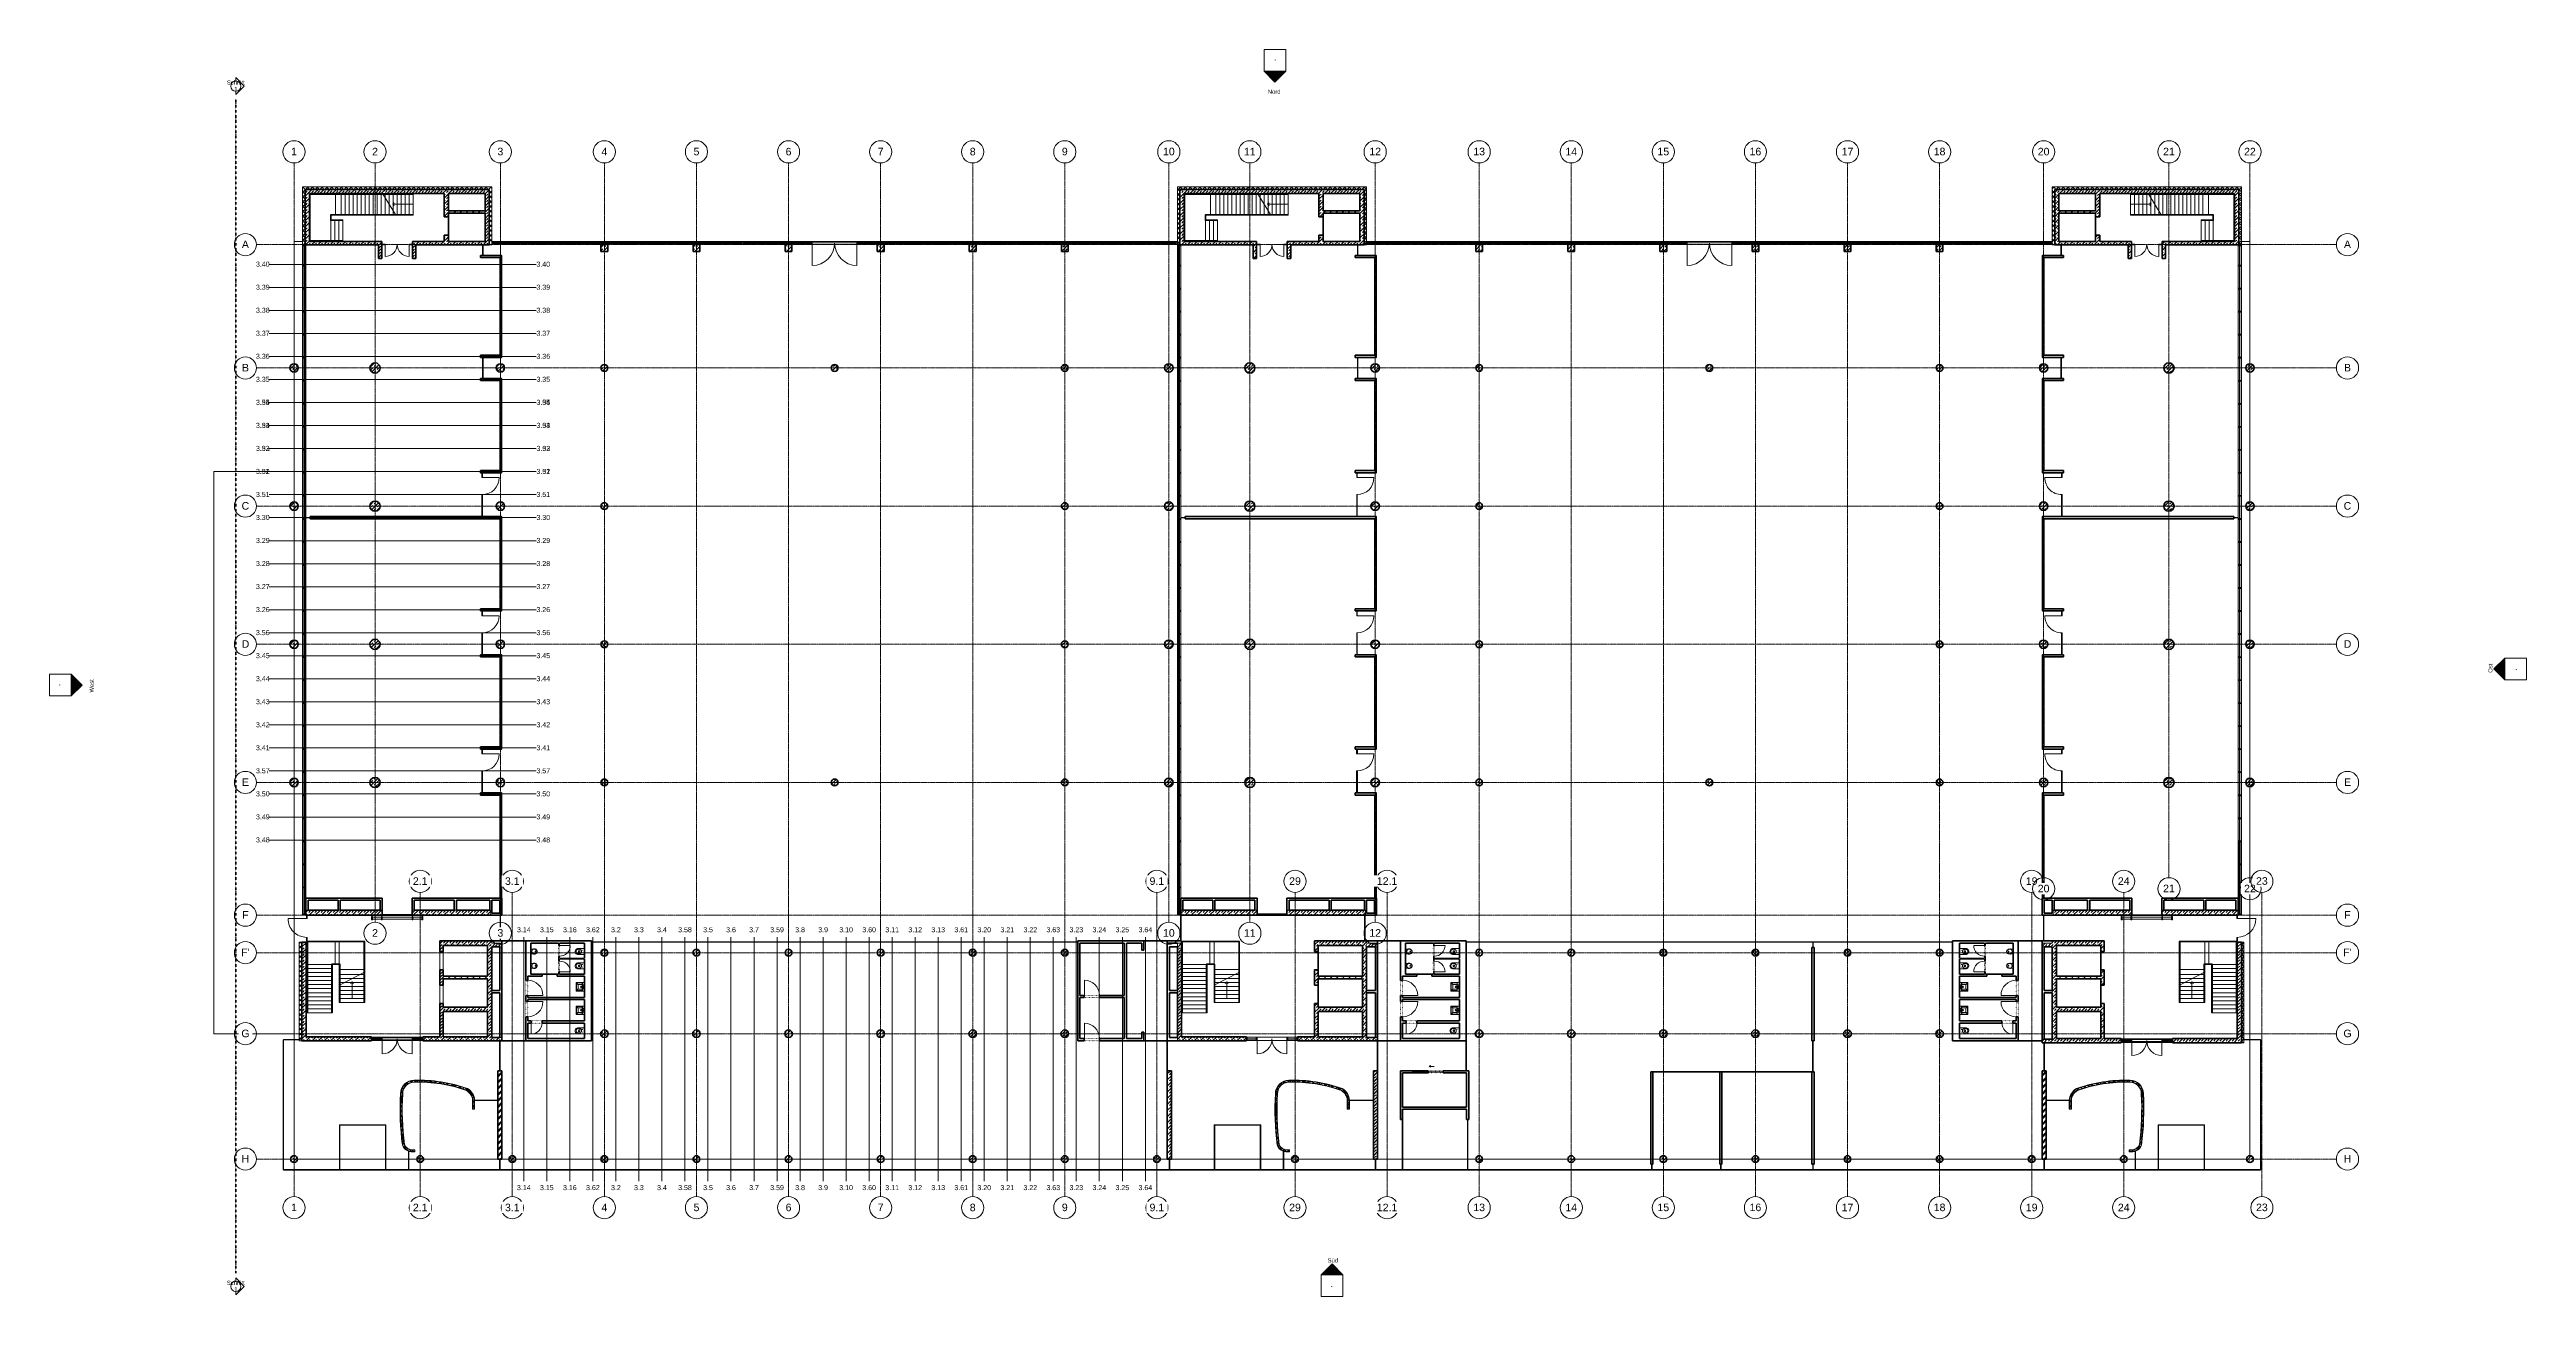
# Model space of a CAD drawing. Header units: millimetres. Extents: x -309577 to 26510, y -302335 to 26695.
# Drawn here: x -309577 to -164323, y -302335 to -229236 of the extents above.
import ezdxf

# ---------------------------------------------------------------- set-up
doc = ezdxf.new("R2010")
doc.units = ezdxf.units.MM
for name, pattern in [('Achse', [10, 5, -2.5, 0, -2.5]), ('Rasterlinie', [22.225, 12.7, -3.175, 3.175, -3.175]), ('Verdeckt', [3, 2, -1]), ('Über Schnittebene 1', [1, 0, -1])]:
    doc.linetypes.add(name, pattern=pattern)
for name, color, linetype, lineweight in [('A-ANNO-NOTE', 2, 'Continuous', 9), ('A-ANNO-SYMB', 6, 'Continuous', 9), ('A-ANNO-TEXT', 2, 'Continuous', 9), ('A-AREA-LINE', 4, 'Continuous', 70), ('A-DOOR', 1, 'Continuous', 9), ('A-FLOR-HRAL', 1, 'Continuous', 9), ('A-FLOR-OTLN', 6, 'Continuous', 9), ('A-FLOR-STRS', 2, 'Continuous', 9), ('A-GLAZ', 6, 'Continuous', 9), ('A-GLAZ-CWMG', 3, 'Continuous', 9), ('A-SECT-MBND', 5, 'Verdeckt', 9), ('A-WALL', 2, 'Continuous', 9), ('A-WALL-PATT', 2, 'Continuous', 35), ('I-WALL', 2, 'Continuous', 9), ('P-SANR-FIXT', 6, 'Continuous', 9), ('S-COLS', 6, 'Continuous', 9), ('S-GRID', 1, 'Continuous', 9)]:
    doc.layers.add(name, color=color, linetype=linetype, lineweight=lineweight)
pattern_1 = [(45, (0, 0), (-141.42136, 141.42136), []), (135, (0, 0), (-141.42136, -141.42136), [])]
pattern_2 = [(45, (0, 0), (-179.60512, 179.60512), []), (45, (179.6, 0), (-179.60512, 179.60512), [127, -127])]
pattern_3 = [(180, (0, 0), (-6e-14, -500), [])]
pattern_4 = [(45, (0, 0), (-179.60512, 179.60512), []), (45, (76.2, 0), (-179.60512, 179.60512), [])]

# ---------------------------------------------------------------- blocks, each defined once
blk = doc.blocks.new('STB Stütze - rund - STB d_60-257590-Ebene 0')
at = {"layer": 'S-COLS'}
h = blk.add_hatch(dxfattribs=at)
h.set_pattern_fill('FP_1', color=256, style=0, pattern_type=2)
h.set_pattern_definition([(45, (290488.7, 272202.99), (-179.60512, 179.60512), []), (45, (290668.3, 272202.99), (-179.60512, 179.60512), [127, -127])])
h.paths.add_polyline_path([(0, -300), (59, -294), (115, -277), (167, -249), (212, -212), (249, -167), (277, -115), (294, -59), (300, 0), (294, 59), (277, 115), (249, 167), (212, 212), (167, 249), (115, 277), (59, 294), (0, 300), (-59, 294), (-115, 277), (-167, 249), (-212, 212), (-249, 167), (-277, 115), (-294, 59), (-300, 0), (-294, -59), (-277, -115), (-249, -167), (-212, -212), (-167, -249), (-115, -277), (-59, -294)], flags=0)
at = {"layer": 'S-COLS', "lineweight": 35}
for start, end in [(360, 180), (180, 360)]:
    blk.add_arc((0, 0), 300, start, end, dxfattribs=at)
blk = doc.blocks.new('STB Stütze - rund - STB d_60-V1-Ebene 0')
at = {"layer": 'S-COLS'}
h = blk.add_hatch(dxfattribs=at)
h.set_pattern_fill('FP_2', color=256, style=0, pattern_type=2)
h.set_pattern_definition([(45, (290488.7, 264102.99), (-179.60512, 179.60512), []), (45, (290668.3, 264102.99), (-179.60512, 179.60512), [127, -127])])
h.paths.add_polyline_path([(0, -300), (59, -294), (115, -277), (167, -249), (212, -212), (249, -167), (277, -115), (294, -59), (300, 0), (294, 59), (277, 115), (249, 167), (212, 212), (167, 249), (115, 277), (59, 294), (0, 300), (-59, 294), (-115, 277), (-167, 249), (-212, 212), (-249, 167), (-277, 115), (-294, 59), (-300, 0), (-294, -59), (-277, -115), (-249, -167), (-212, -212), (-167, -249), (-115, -277), (-59, -294)], flags=0)
at = {"layer": 'S-COLS', "lineweight": 35}
for start, end in [(360, 180), (180, 360)]:
    blk.add_arc((0, 0), 300, start, end, dxfattribs=at)
blk = doc.blocks.new('STB Stütze - rund - STB d_60-V2-Ebene 0')
at = {"layer": 'S-COLS'}
h = blk.add_hatch(dxfattribs=at)
h.set_pattern_fill('FP_3', color=256, style=0, pattern_type=2)
h.set_pattern_definition([(45, (290488.7, 256002.99), (-179.60512, 179.60512), []), (45, (290668.3, 256002.99), (-179.60512, 179.60512), [127, -127])])
h.paths.add_polyline_path([(0, -300), (59, -294), (115, -277), (167, -249), (212, -212), (249, -167), (277, -115), (294, -59), (300, 0), (294, 59), (277, 115), (249, 167), (212, 212), (167, 249), (115, 277), (59, 294), (0, 300), (-59, 294), (-115, 277), (-167, 249), (-212, 212), (-249, 167), (-277, 115), (-294, 59), (-300, 0), (-294, -59), (-277, -115), (-249, -167), (-212, -212), (-167, -249), (-115, -277), (-59, -294)], flags=0)
at = {"layer": 'S-COLS', "lineweight": 35}
for start, end in [(360, 180), (180, 360)]:
    blk.add_arc((0, 0), 300, start, end, dxfattribs=at)
blk = doc.blocks.new('STB Stütze - rund - STB d_60-V3-Ebene 0')
at = {"layer": 'S-COLS'}
h = blk.add_hatch(dxfattribs=at)
h.set_pattern_fill('FP_4', color=256, style=0, pattern_type=2)
h.set_pattern_definition([(45, (290488.7, 247902.99), (-179.60512, 179.60512), []), (45, (290668.3, 247902.99), (-179.60512, 179.60512), [127, -127])])
h.paths.add_polyline_path([(0, -300), (59, -294), (115, -277), (167, -249), (212, -212), (249, -167), (277, -115), (294, -59), (300, 0), (294, 59), (277, 115), (249, 167), (212, 212), (167, 249), (115, 277), (59, 294), (0, 300), (-59, 294), (-115, 277), (-167, 249), (-212, 212), (-249, 167), (-277, 115), (-294, 59), (-300, 0), (-294, -59), (-277, -115), (-249, -167), (-212, -212), (-167, -249), (-115, -277), (-59, -294)], flags=0)
at = {"layer": 'S-COLS', "lineweight": 35}
for start, end in [(360, 180), (180, 360)]:
    blk.add_arc((0, 0), 300, start, end, dxfattribs=at)
blk = doc.blocks.new('STB Stütze - rund - STB d_50-257591-Ebene 0')
at = {"layer": 'S-COLS'}
h = blk.add_hatch(dxfattribs=at)
h.set_pattern_fill('FP_7', color=256, style=0, pattern_type=2)
h.set_pattern_definition([(45, (295238.7, 247902.99), (-179.60512, 179.60512), []), (45, (295418.3, 247902.99), (-179.60512, 179.60512), [127, -127])])
h.paths.add_polyline_path([(0, -250), (56, -244), (108, -225), (156, -195), (195, -156), (225, -108), (244, -56), (250, 0), (244, 56), (225, 108), (195, 156), (156, 195), (108, 225), (56, 244), (0, 250), (-56, 244), (-108, 225), (-156, 195), (-195, 156), (-225, 108), (-244, 56), (-250, 0), (-244, -56), (-225, -108), (-195, -156), (-156, -195), (-108, -225), (-56, -244)], flags=0)
at = {"layer": 'S-COLS', "lineweight": 35}
for start, end in [(360, 180), (180, 360)]:
    blk.add_arc((0, 0), 250, start, end, dxfattribs=at)
blk = doc.blocks.new('STB Stütze - rund - STB d_50-V4-Ebene 0')
at = {"layer": 'S-COLS'}
h = blk.add_hatch(dxfattribs=at)
h.set_pattern_fill('FP_8', color=256, style=0, pattern_type=2)
h.set_pattern_definition([(45, (295238.7, 256002.99), (-179.60512, 179.60512), []), (45, (295418.3, 256002.99), (-179.60512, 179.60512), [127, -127])])
h.paths.add_polyline_path([(0, -250), (56, -244), (108, -225), (156, -195), (195, -156), (225, -108), (244, -56), (250, 0), (244, 56), (225, 108), (195, 156), (156, 195), (108, 225), (56, 244), (0, 250), (-56, 244), (-108, 225), (-156, 195), (-195, 156), (-225, 108), (-244, 56), (-250, 0), (-244, -56), (-225, -108), (-195, -156), (-156, -195), (-108, -225), (-56, -244)], flags=0)
at = {"layer": 'S-COLS', "lineweight": 35}
for start, end in [(360, 180), (180, 360)]:
    blk.add_arc((0, 0), 250, start, end, dxfattribs=at)
blk = doc.blocks.new('STB Stütze - rund - STB d_50-V5-Ebene 0')
at = {"layer": 'S-COLS'}
h = blk.add_hatch(dxfattribs=at)
h.set_pattern_fill('FP_9', color=256, style=0, pattern_type=2)
h.set_pattern_definition([(45, (283138.7, 256002.99), (-179.60512, 179.60512), []), (45, (283318.3, 256002.99), (-179.60512, 179.60512), [127, -127])])
h.paths.add_polyline_path([(0, -250), (56, -244), (108, -225), (156, -195), (195, -156), (225, -108), (244, -56), (250, 0), (244, 56), (225, 108), (195, 156), (156, 195), (108, 225), (56, 244), (0, 250), (-56, 244), (-108, 225), (-156, 195), (-195, 156), (-225, 108), (-244, 56), (-250, 0), (-244, -56), (-225, -108), (-195, -156), (-156, -195), (-108, -225), (-56, -244)], flags=0)
at = {"layer": 'S-COLS', "lineweight": 35}
for start, end in [(360, 180), (180, 360)]:
    blk.add_arc((0, 0), 250, start, end, dxfattribs=at)
blk = doc.blocks.new('STB Stütze - rund - STB d_50-V6-Ebene 0')
at = {"layer": 'S-COLS'}
h = blk.add_hatch(dxfattribs=at)
h.set_pattern_fill('FP_10', color=256, style=0, pattern_type=2)
h.set_pattern_definition([(45, (283138.7, 247902.99), (-179.60512, 179.60512), []), (45, (283318.3, 247902.99), (-179.60512, 179.60512), [127, -127])])
h.paths.add_polyline_path([(0, -250), (56, -244), (108, -225), (156, -195), (195, -156), (225, -108), (244, -56), (250, 0), (244, 56), (225, 108), (195, 156), (156, 195), (108, 225), (56, 244), (0, 250), (-56, 244), (-108, 225), (-156, 195), (-195, 156), (-225, 108), (-244, 56), (-250, 0), (-244, -56), (-225, -108), (-195, -156), (-156, -195), (-108, -225), (-56, -244)], flags=0)
at = {"layer": 'S-COLS', "lineweight": 35}
for start, end in [(360, 180), (180, 360)]:
    blk.add_arc((0, 0), 250, start, end, dxfattribs=at)
blk = doc.blocks.new('STB Stütze - rund - STB d_50-V7-Ebene 0')
at = {"layer": 'S-COLS'}
h = blk.add_hatch(dxfattribs=at)
h.set_pattern_fill('FP_11', color=256, style=0, pattern_type=2)
h.set_pattern_definition([(45, (295238.7, 264102.99), (-179.60512, 179.60512), []), (45, (295418.3, 264102.99), (-179.60512, 179.60512), [127, -127])])
h.paths.add_polyline_path([(0, -250), (56, -244), (108, -225), (156, -195), (195, -156), (225, -108), (244, -56), (250, 0), (244, 56), (225, 108), (195, 156), (156, 195), (108, 225), (56, 244), (0, 250), (-56, 244), (-108, 225), (-156, 195), (-195, 156), (-225, 108), (-244, 56), (-250, 0), (-244, -56), (-225, -108), (-195, -156), (-156, -195), (-108, -225), (-56, -244)], flags=0)
at = {"layer": 'S-COLS', "lineweight": 35}
for start, end in [(360, 180), (180, 360)]:
    blk.add_arc((0, 0), 250, start, end, dxfattribs=at)
blk = doc.blocks.new('STB Stütze - rund - STB d_50-V8-Ebene 0')
at = {"layer": 'S-COLS'}
h = blk.add_hatch(dxfattribs=at)
h.set_pattern_fill('FP_12', color=256, style=0, pattern_type=2)
h.set_pattern_definition([(45, (283138.7, 264102.99), (-179.60512, 179.60512), []), (45, (283318.3, 264102.99), (-179.60512, 179.60512), [127, -127])])
h.paths.add_polyline_path([(0, -250), (56, -244), (108, -225), (156, -195), (195, -156), (225, -108), (244, -56), (250, 0), (244, 56), (225, 108), (195, 156), (156, 195), (108, 225), (56, 244), (0, 250), (-56, 244), (-108, 225), (-156, 195), (-195, 156), (-225, 108), (-244, 56), (-250, 0), (-244, -56), (-225, -108), (-195, -156), (-156, -195), (-108, -225), (-56, -244)], flags=0)
at = {"layer": 'S-COLS', "lineweight": 35}
for start, end in [(360, 180), (180, 360)]:
    blk.add_arc((0, 0), 250, start, end, dxfattribs=at)
blk = doc.blocks.new('STB Stütze - rund - STB d_50-V9-Ebene 0')
at = {"layer": 'S-COLS'}
h = blk.add_hatch(dxfattribs=at)
h.set_pattern_fill('FP_13', color=256, style=0, pattern_type=2)
h.set_pattern_definition([(45, (295238.7, 272202.99), (-179.60512, 179.60512), []), (45, (295418.3, 272202.99), (-179.60512, 179.60512), [127, -127])])
h.paths.add_polyline_path([(0, -250), (56, -244), (108, -225), (156, -195), (195, -156), (225, -108), (244, -56), (250, 0), (244, 56), (225, 108), (195, 156), (156, 195), (108, 225), (56, 244), (0, 250), (-56, 244), (-108, 225), (-156, 195), (-195, 156), (-225, 108), (-244, 56), (-250, 0), (-244, -56), (-225, -108), (-195, -156), (-156, -195), (-108, -225), (-56, -244)], flags=0)
at = {"layer": 'S-COLS', "lineweight": 35}
for start, end in [(360, 180), (180, 360)]:
    blk.add_arc((0, 0), 250, start, end, dxfattribs=at)
blk = doc.blocks.new('STB Stütze - rund - STB d_50-V10-Ebene 0')
at = {"layer": 'S-COLS'}
h = blk.add_hatch(dxfattribs=at)
h.set_pattern_fill('FP_14', color=256, style=0, pattern_type=2)
h.set_pattern_definition([(45, (283138.7, 272202.99), (-179.60512, 179.60512), []), (45, (283318.3, 272202.99), (-179.60512, 179.60512), [127, -127])])
h.paths.add_polyline_path([(0, -250), (56, -244), (108, -225), (156, -195), (195, -156), (225, -108), (244, -56), (250, 0), (244, 56), (225, 108), (195, 156), (156, 195), (108, 225), (56, 244), (0, 250), (-56, 244), (-108, 225), (-156, 195), (-195, 156), (-225, 108), (-244, 56), (-250, 0), (-244, -56), (-225, -108), (-195, -156), (-156, -195), (-108, -225), (-56, -244)], flags=0)
at = {"layer": 'S-COLS', "lineweight": 35}
for start, end in [(360, 180), (180, 360)]:
    blk.add_arc((0, 0), 250, start, end, dxfattribs=at)
blk = doc.blocks.new('Systemelement - Metallpanel-250389-Ebene 0')
at = {"layer": 'A-GLAZ'}
h = blk.add_hatch(dxfattribs=at)
h.set_pattern_fill('FP_15', color=256, style=0, pattern_type=2)
h.set_pattern_definition(pattern_3)
h.paths.add_polyline_path([(-650, 25), (-650, 15), (650, 15), (650, 25)], flags=0)
h.paths.add_polyline_path([(-650, -25), (650, -25), (650, -15), (-650, -15)], flags=0)
for p, q in [((-650, 25), (650, 25)), ((650, -25), (-650, -25))]:
    blk.add_line(p, q, dxfattribs=at)
blk = doc.blocks.new('Systemelement - Metallpanel-250390-Ebene 0')
at = {"layer": 'A-GLAZ'}
h = blk.add_hatch(dxfattribs=at)
h.set_pattern_fill('FP_15', color=256, style=0, pattern_type=2)
h.set_pattern_definition(pattern_3)
h.paths.add_polyline_path([(-650, 25), (-650, 15), (650, 15), (650, 25)], flags=0)
h.paths.add_polyline_path([(-650, -15), (-650, -25), (650, -25), (650, -15)], flags=0)
for p, q in [((-650, 25), (650, 25)), ((650, -25), (-650, -25))]:
    blk.add_line(p, q, dxfattribs=at)
blk = doc.blocks.new('Systemelement - Metallpanel-250391-Ebene 0')
at = {"layer": 'A-GLAZ'}
h = blk.add_hatch(dxfattribs=at)
h.set_pattern_fill('FP_15', color=256, style=0, pattern_type=2)
h.set_pattern_definition(pattern_3)
h.paths.add_polyline_path([(-572.5, 25), (-572.5, 15), (572.5, 15), (572.5, 25)], flags=0)
h.paths.add_polyline_path([(-572.5, -15), (-572.5, -25), (572.5, -25), (572.5, -15)], flags=0)
for p, q in [((-572.5, 25), (572.5, 25)), ((572.5, -25), (-572.5, -25))]:
    blk.add_line(p, q, dxfattribs=at)
blk = doc.blocks.new('Rechteckiger Pfosten - 5 x 20-250393-Ebene 0')
at = {"layer": 'A-GLAZ-CWMG'}
for p, q in [((-294739, -277028), (-294739, -278333)), ((-294539, -277028), (-294539, -278333))]:
    blk.add_line(p, q, dxfattribs=at)
blk = doc.blocks.new('Rechteckiger Pfosten - 5 x 20-250394-Ebene 0')
at = {"layer": 'A-GLAZ-CWMG'}
for p, q in [((-294739, -272978), (-294739, -274278)), ((-294539, -272978), (-294539, -274278))]:
    blk.add_line(p, q, dxfattribs=at)
blk = doc.blocks.new('Rechteckiger Pfosten - 5 x 20-V11-Ebene 0')
at = {"layer": 'A-GLAZ-CWMG'}
for p, q in [((-294739, -255428), (-294739, -256728)), ((-294539, -255428), (-294539, -256660)), ((-294539, -256690), (-294539, -256728))]:
    blk.add_line(p, q, dxfattribs=at)
blk = doc.blocks.new('Rechteckiger Pfosten - 5 x 20-250397-Ebene 0')
at = {"layer": 'A-GLAZ-CWMG'}
for p, q in [((-294739, -240733), (-294739, -241878)), ((-294539, -240733), (-294539, -241878))]:
    blk.add_line(p, q, dxfattribs=at)
blk = doc.blocks.new('Rechteckiger Pfosten - 5 x 20-250402-Ebene 0')
at = {"layer": 'A-GLAZ-CWMG'}
for p, q in [((-294739, -278383), (-294739, -279933)), ((-294539, -278383), (-294539, -278983))]:
    blk.add_line(p, q, dxfattribs=at)
blk = doc.blocks.new('Systemelement - Metallpanel-250403-Ebene 0')
at = {"layer": 'A-GLAZ'}
for p, q in [((144, 25), (-144, 25)), ((-144, 25), (-144, -25)), ((144, -25), (144, 25)), ((-144, -25), (144, -25))]:
    blk.add_line(p, q, dxfattribs=at)
blk = doc.blocks.new('Türelement 1-flg - Drehflügel - Glas - Standard-250404-Ebene 0')
at = {"layer": 'A-DOOR'}
blk.add_line((-499, 0), (-499, 997), dxfattribs=at)
blk.add_arc((-499, 0), 997, 360, 90, dxfattribs=at)
blk = doc.blocks.new('Systemelement - Metallpanel-250405-Ebene 0')
at = {"layer": 'A-GLAZ'}
for p, q in [((645, 25), (-645, 25)), ((-645, 25), (-645, -25)), ((645, -25), (645, 25)), ((-645, -25), (645, -25))]:
    blk.add_line(p, q, dxfattribs=at)
blk = doc.blocks.new('Systemelement - Verglasung-250406-Ebene 0')
at = {"layer": 'A-GLAZ'}
for p, q in [((144, 15), (-144, 15)), ((-144, 15), (-144, -15)), ((144, -15), (144, 15)), ((-144, -15), (144, -15))]:
    blk.add_line(p, q, dxfattribs=at)
blk = doc.blocks.new('Systemelement - Verglasung-250407-Ebene 0')
at = {"layer": 'A-GLAZ'}
for p, q in [((645, 15), (-645, 15)), ((-645, 15), (-645, -15)), ((645, -15), (645, 15)), ((-645, -15), (645, -15))]:
    blk.add_line(p, q, dxfattribs=at)
blk = doc.blocks.new('Systemelement - Verglasung-250408-Ebene 0')
at = {"layer": 'A-GLAZ'}
for p, q in [((125, 15), (-125, 15)), ((-125, 15), (-125, -15)), ((125, -15), (125, 15)), ((-125, -15), (125, -15))]:
    blk.add_line(p, q, dxfattribs=at)
blk = doc.blocks.new('Geländer - Geländer-254375-Ebene 0')
at = {"layer": 'A-FLOR-HRAL'}
for p, q in [((-290032, -237688), (-290007, -237728)), ((-288244, -237688), (-290032, -237688)), ((-288244, -237728), (-290007, -237728)), ((-288244, -237688), (-288244, -237728))]:
    blk.add_line(p, q, dxfattribs=at)
at = {"layer": 'A-SECT-MBND'}
for p, q in [((-294334, -237688), (-294334, -240478)), ((-292804, -237688), (-294334, -237688)), ((-294294, -237728), (-294294, -240438)), ((-292804, -237728), (-294294, -237728)), ((-290032, -237688), (-292804, -237688)), ((-290007, -237728), (-292804, -237728)), ((-294334, -240478), (-293324, -240478)), ((-294294, -240438), (-293324, -240438)), ((-293324, -240438), (-292384, -240438)), ((-293324, -240478), (-292384, -240478)), ((-292384, -240438), (-292384, -240478))]:
    blk.add_line(p, q, dxfattribs=at)
blk = doc.blocks.new('Geländer - Geländer-254379-Ebene 0')
at = {"layer": 'A-FLOR-HRAL'}
for p, q in [((-289285, -238913), (-289273, -238933)), ((-288244, -238913), (-289285, -238913)), ((-289273, -238933), (-289273, -238953)), ((-288244, -238953), (-289273, -238953)), ((-288244, -238913), (-288244, -238953))]:
    blk.add_line(p, q, dxfattribs=at)
at = {"layer": 'A-SECT-MBND'}
for p, q in [((-293109, -238913), (-293109, -239253)), ((-292804, -238913), (-293109, -238913)), ((-293109, -239253), (-292384, -239253)), ((-293099, -238923), (-293099, -239243)), ((-292804, -238923), (-293099, -238923)), ((-293099, -238923), (-293099, -239243)), ((-292804, -238923), (-293099, -238923)), ((-293099, -238923), (-293099, -239243)), ((-292804, -238923), (-293099, -238923)), ((-293099, -239243), (-292384, -239243)), ((-293099, -239243), (-292384, -239243)), ((-293099, -239243), (-292384, -239243)), ((-293079, -238943), (-293079, -239223)), ((-292804, -238943), (-293079, -238943)), ((-293079, -238943), (-293079, -239223)), ((-292804, -238943), (-293079, -238943)), ((-293079, -238943), (-293079, -239223)), ((-292804, -238943), (-293079, -238943)), ((-293079, -239223), (-292384, -239223)), ((-293079, -239223), (-292384, -239223)), ((-293079, -239223), (-292384, -239223)), ((-293069, -238953), (-293069, -239213)), ((-292804, -238953), (-293069, -238953)), ((-293069, -239213), (-292384, -239213)), ((-289285, -238913), (-292804, -238913)), ((-289282, -238923), (-292804, -238923)), ((-289279, -238923), (-292804, -238923)), ((-289279, -238923), (-292804, -238923)), ((-289276, -238943), (-292804, -238943)), ((-289273, -238943), (-292804, -238943)), ((-289273, -238943), (-292804, -238943)), ((-289273, -238953), (-292804, -238953)), ((-292384, -239213), (-292384, -239253)), ((-292384, -239223), (-292384, -239243)), ((-292384, -239223), (-292384, -239243)), ((-292384, -239223), (-292384, -239243))]:
    blk.add_line(p, q, dxfattribs=at)
blk = doc.blocks.new('Rechteckiger Pfosten - 5 x 20-250467-Ebene 0')
at = {"layer": 'A-GLAZ-CWMG'}
for p, q in [((0, 100), (-50, 100)), ((-50, 100), (-50, -100)), ((0, -100), (0, 100)), ((-50, -100), (0, -100))]:
    blk.add_line(p, q, dxfattribs=at)
blk = doc.blocks.new('Systemelement - Metallpanel-250468-Ebene 0')
at = {"layer": 'A-GLAZ'}
for p, q in [((775, 25), (-775, 25)), ((-775, 25), (-775, -25)), ((775, -25), (775, 25)), ((-775, -25), (775, -25))]:
    blk.add_line(p, q, dxfattribs=at)
blk = doc.blocks.new('Systemelement - Metallpanel-250469-Ebene 0')
at = {"layer": 'A-GLAZ'}
for p, q in [((652.5, 25), (-652.5, 25)), ((-652.5, 25), (-652.5, -25)), ((652.5, -25), (652.5, 25)), ((-652.5, -25), (652.5, -25))]:
    blk.add_line(p, q, dxfattribs=at)
blk = doc.blocks.new('Systemelement - Metallpanel-250470-Ebene 0')
at = {"layer": 'A-GLAZ'}
for p, q in [((650, 25), (-650, 25)), ((-650, 25), (-650, -25)), ((650, -25), (650, 25)), ((-650, -25), (650, -25))]:
    blk.add_line(p, q, dxfattribs=at)
blk = doc.blocks.new('Systemelement - Verglasung-250471-Ebene 0')
at = {"layer": 'A-GLAZ'}
for p, q in [((650, 15), (-650, 15)), ((-650, 15), (-650, -15)), ((650, -15), (650, 15)), ((-650, -15), (650, -15))]:
    blk.add_line(p, q, dxfattribs=at)
blk = doc.blocks.new('Systemelement - Verglasung-250472-Ebene 0')
at = {"layer": 'A-GLAZ'}
for p, q in [((650, 15), (-650, 15)), ((-650, 15), (-650, -15)), ((650, -15), (650, 15)), ((-650, -15), (650, -15))]:
    blk.add_line(p, q, dxfattribs=at)
blk = doc.blocks.new('Systemelement - Verglasung-250473-Ebene 0')
at = {"layer": 'A-GLAZ'}
for p, q in [((572.5, 15), (-572.5, 15)), ((-572.5, 15), (-572.5, -15)), ((572.5, -15), (572.5, 15)), ((-572.5, -15), (572.5, -15))]:
    blk.add_line(p, q, dxfattribs=at)
blk = doc.blocks.new('Rechteckiger Pfosten - 5 x 20-250474-Ebene 0')
at = {"layer": 'A-GLAZ-CWMG'}
for p, q in [((-25, 100), (25, 100)), ((-25, -100), (-25, 100)), ((25, 100), (25, -100)), ((25, -100), (-25, -100))]:
    blk.add_line(p, q, dxfattribs=at)
blk = doc.blocks.new('Rechteckiger Pfosten - 5 x 20-250475-Ebene 0')
at = {"layer": 'A-GLAZ-CWMG'}
for p, q in [((-50, 100), (0, 100)), ((-50, -100), (-50, 100)), ((0, 100), (0, -100)), ((0, -100), (-50, -100))]:
    blk.add_line(p, q, dxfattribs=at)
blk = doc.blocks.new('Systemelement - Verglasung-250438-Ebene 0')
at = {"layer": 'A-GLAZ'}
for p, q in [((100, 15), (-100, 15)), ((-100, 15), (-100, -15)), ((100, -15), (100, 15)), ((-100, -15), (100, -15))]:
    blk.add_line(p, q, dxfattribs=at)
blk = doc.blocks.new('Türelement 2-flg - Drehflügel - Glas - Standard-250433-Ebene 0')
at = {"layer": 'A-DOOR'}
for p, q in [((-700, 0), (-700, 700)), ((700, 0), (700, 700))]:
    blk.add_line(p, q, dxfattribs=at)
for centre, start, end in [((-700, 0), 0, 90), ((700, 0), 90, 180)]:
    blk.add_arc(centre, 700, start, end, dxfattribs=at)
blk = doc.blocks.new('Systemelement - Verglasung-250532-Ebene 0')
at = {"layer": 'A-GLAZ'}
for p, q in [((617.5, 15), (-617.5, 15)), ((-617.5, 15), (-617.5, -15)), ((617.5, -15), (617.5, 15)), ((-617.5, -15), (617.5, -15))]:
    blk.add_line(p, q, dxfattribs=at)
blk = doc.blocks.new('Systemelement - Verglasung-250533-Ebene 0')
at = {"layer": 'A-GLAZ'}
for p, q in [((308.75, 15), (-308.75, 15)), ((-308.75, 15), (-308.75, -15)), ((308.75, -15), (308.75, 15)), ((-308.75, -15), (308.75, -15))]:
    blk.add_line(p, q, dxfattribs=at)
blk = doc.blocks.new('Drehflügel 1-flg - Stahlzarge1 - 88_5 x 2_26 2-313441-Ebene 0')
at = {"layer": 'A-DOOR', "linetype": 'Über Schnittebene 1'}
for p, q in [((442, 48), (-443, 48)), ((-443, -77), (442, -77))]:
    blk.add_line(p, q, dxfattribs=at)
at = {"layer": 'A-DOOR'}
blk.add_line((442, -962), (442, -77), dxfattribs=at)
blk.add_arc((442, -77), 885, 180, 270, dxfattribs=at)
blk = doc.blocks.new('Drehflügel 1-flg - Stahlzarge1 - 88_5 x 2_26 2-392765-Ebene 0')
at = {"layer": 'A-DOOR', "linetype": 'Über Schnittebene 1'}
for p, q in [((442, 61), (-443, 61)), ((-443, -89), (442, -89))]:
    blk.add_line(p, q, dxfattribs=at)
at = {"layer": 'A-DOOR'}
blk.add_line((442, -974), (442, -89), dxfattribs=at)
blk.add_arc((442, -89), 885, 180, 270, dxfattribs=at)
blk = doc.blocks.new('STB Stütze - rund - STB d_40-392785-Ebene 0')
at = {"layer": 'S-COLS'}
h = blk.add_hatch(dxfattribs=at)
h.set_pattern_fill('FP_16', color=256, style=0, pattern_type=2)
h.set_pattern_definition([(45, (287838.7, 294282.99), (-179.60512, 179.60512), []), (45, (288018.3, 294282.99), (-179.60512, 179.60512), [127, -127])])
h.paths.add_polyline_path([(24, -199), (71, -187), (114, -165), (150, -133), (177, -93), (194, -48), (200, 0), (194, 48), (177, 93), (150, 133), (114, 165), (71, 187), (24, 199), (-24, 199), (-71, 187), (-114, 165), (-150, 133), (-177, 93), (-194, 48), (-200, 0), (-194, -48), (-177, -93), (-150, -133), (-114, -165), (-71, -187), (-24, -199)], flags=0)
at = {"layer": 'S-COLS', "lineweight": 35}
for start, end in [(360, 180), (180, 360)]:
    blk.add_arc((0, 0), 200, start, end, dxfattribs=at)
blk = doc.blocks.new('STB Stütze - rund - STB d_40-V12-Ebene 0')
at = {"layer": 'S-COLS'}
h = blk.add_hatch(dxfattribs=at)
h.set_pattern_fill('FP_17', color=256, style=0, pattern_type=2)
h.set_pattern_definition([(45, (282438.7, 294282.99), (-179.60512, 179.60512), []), (45, (282618.3, 294282.99), (-179.60512, 179.60512), [127, -127])])
h.paths.add_polyline_path([(24, -199), (71, -187), (114, -165), (150, -133), (177, -93), (194, -48), (200, 0), (194, 48), (177, 93), (150, 133), (114, 165), (71, 187), (24, 199), (-24, 199), (-71, 187), (-114, 165), (-150, 133), (-177, 93), (-194, 48), (-200, 0), (-194, -48), (-177, -93), (-150, -133), (-114, -165), (-71, -187), (-24, -199)], flags=0)
at = {"layer": 'S-COLS', "lineweight": 35}
for start, end in [(360, 180), (180, 360)]:
    blk.add_arc((0, 0), 200, start, end, dxfattribs=at)
blk = doc.blocks.new('STB Stütze - rund - STB d_40-V13-Ebene 0')
at = {"layer": 'S-COLS'}
h = blk.add_hatch(dxfattribs=at)
h.set_pattern_fill('FP_18', color=256, style=0, pattern_type=2)
h.set_pattern_definition([(45, (295238.7, 294282.99), (-179.60512, 179.60512), []), (45, (295418.3, 294282.99), (-179.60512, 179.60512), [127, -127])])
h.paths.add_polyline_path([(24, -199), (71, -187), (114, -165), (150, -133), (177, -93), (194, -48), (200, 0), (194, 48), (177, 93), (150, 133), (114, 165), (71, 187), (24, 199), (-24, 199), (-71, 187), (-114, 165), (-150, 133), (-177, 93), (-194, 48), (-200, 0), (-194, -48), (-177, -93), (-150, -133), (-114, -165), (-71, -187), (-24, -199)], flags=0)
at = {"layer": 'S-COLS', "lineweight": 35}
for start, end in [(360, 180), (180, 360)]:
    blk.add_arc((0, 0), 200, start, end, dxfattribs=at)
blk = doc.blocks.new('STB Stütze - rund - STB d_40-V14-Ebene 0')
at = {"layer": 'S-COLS'}
h = blk.add_hatch(dxfattribs=at)
h.set_pattern_fill('FP_19', color=256, style=0, pattern_type=2)
h.set_pattern_definition([(45, (277038.7, 294282.99), (-179.60512, 179.60512), []), (45, (277218.3, 294282.99), (-179.60512, 179.60512), [127, -127])])
h.paths.add_polyline_path([(24, -199), (71, -187), (114, -165), (150, -133), (177, -93), (194, -48), (200, 0), (194, 48), (177, 93), (150, 133), (114, 165), (71, 187), (24, 199), (-24, 199), (-71, 187), (-114, 165), (-150, 133), (-177, 93), (-194, 48), (-200, 0), (-194, -48), (-177, -93), (-150, -133), (-114, -165), (-71, -187), (-24, -199)], flags=0)
at = {"layer": 'S-COLS', "lineweight": 35}
for start, end in [(360, 180), (180, 360)]:
    blk.add_arc((0, 0), 200, start, end, dxfattribs=at)
blk = doc.blocks.new('STB Stütze - rund - STB d_40-V15-Ebene 0')
at = {"layer": 'S-COLS'}
h = blk.add_hatch(dxfattribs=at)
h.set_pattern_fill('FP_20', color=256, style=0, pattern_type=2)
h.set_pattern_definition([(45, (271638.7, 294282.99), (-179.60512, 179.60512), []), (45, (271818.3, 294282.99), (-179.60512, 179.60512), [127, -127])])
h.paths.add_polyline_path([(24, -199), (71, -187), (114, -165), (150, -133), (177, -93), (194, -48), (200, 0), (194, 48), (177, 93), (150, 133), (114, 165), (71, 187), (24, 199), (-24, 199), (-71, 187), (-114, 165), (-150, 133), (-177, 93), (-194, 48), (-200, 0), (-194, -48), (-177, -93), (-150, -133), (-114, -165), (-71, -187), (-24, -199)], flags=0)
at = {"layer": 'S-COLS', "lineweight": 35}
for start, end in [(360, 180), (180, 360)]:
    blk.add_arc((0, 0), 200, start, end, dxfattribs=at)
blk = doc.blocks.new('STB Stütze - rund - STB d_45-392786-Ebene 0')
at = {"layer": 'S-COLS'}
h = blk.add_hatch(dxfattribs=at)
h.set_pattern_fill('FP_21', color=256, style=0, pattern_type=2)
h.set_pattern_definition([(45, (277038.7, 286932.85), (-179.60512, 179.60512), []), (45, (277218.3, 286932.85), (-179.60512, 179.60512), [127, -127])])
h.paths.add_polyline_path([(0, -225), (50, -219), (98, -203), (140, -176), (176, -140), (203, -98), (219, -50), (225, 0), (219, 50), (203, 98), (176, 140), (140, 176), (98, 203), (50, 219), (0, 225), (-50, 219), (-98, 203), (-140, 176), (-176, 140), (-203, 98), (-219, 50), (-225, 0), (-219, -50), (-203, -98), (-176, -140), (-140, -176), (-98, -203), (-50, -219)], flags=0)
at = {"layer": 'S-COLS', "lineweight": 35}
for start, end in [(360, 180), (180, 360)]:
    blk.add_arc((0, 0), 225, start, end, dxfattribs=at)
blk = doc.blocks.new('STB Stütze - rund - STB d_45-V16-Ebene 0')
at = {"layer": 'S-COLS'}
h = blk.add_hatch(dxfattribs=at)
h.set_pattern_fill('FP_22', color=256, style=0, pattern_type=2)
h.set_pattern_definition([(45, (271638.7, 286932.85), (-179.60512, 179.60512), []), (45, (271818.3, 286932.85), (-179.60512, 179.60512), [127, -127])])
h.paths.add_polyline_path([(0, -225), (50, -219), (98, -203), (140, -176), (176, -140), (203, -98), (219, -50), (225, 0), (219, 50), (203, 98), (176, 140), (140, 176), (98, 203), (50, 219), (0, 225), (-50, 219), (-98, 203), (-140, 176), (-176, 140), (-203, 98), (-219, 50), (-225, 0), (-219, -50), (-203, -98), (-176, -140), (-140, -176), (-98, -203), (-50, -219)], flags=0)
at = {"layer": 'S-COLS', "lineweight": 35}
for start, end in [(360, 180), (180, 360)]:
    blk.add_arc((0, 0), 225, start, end, dxfattribs=at)
blk = doc.blocks.new('STB Stütze - rund - STB d_45-V17-Ebene 0')
at = {"layer": 'S-COLS'}
h = blk.add_hatch(dxfattribs=at)
h.set_pattern_fill('FP_23', color=256, style=0, pattern_type=2)
h.set_pattern_definition([(45, (266238.7, 286932.85), (-179.60512, 179.60512), []), (45, (266418.3, 286932.85), (-179.60512, 179.60512), [127, -127])])
h.paths.add_polyline_path([(0, -225), (50, -219), (98, -203), (140, -176), (176, -140), (203, -98), (219, -50), (225, 0), (219, 50), (203, 98), (176, 140), (140, 176), (98, 203), (50, 219), (0, 225), (-50, 219), (-98, 203), (-140, 176), (-176, 140), (-203, 98), (-219, 50), (-225, 0), (-219, -50), (-203, -98), (-176, -140), (-140, -176), (-98, -203), (-50, -219)], flags=0)
at = {"layer": 'S-COLS', "lineweight": 35}
for start, end in [(360, 180), (180, 360)]:
    blk.add_arc((0, 0), 225, start, end, dxfattribs=at)
blk = doc.blocks.new('STB Stütze - rund - STB d_45-V18-Ebene 0')
at = {"layer": 'S-COLS'}
h = blk.add_hatch(dxfattribs=at)
h.set_pattern_fill('FP_24', color=256, style=0, pattern_type=2)
h.set_pattern_definition([(45, (260838.7, 286932.85), (-179.60512, 179.60512), []), (45, (261018.3, 286932.85), (-179.60512, 179.60512), [127, -127])])
h.paths.add_polyline_path([(0, -225), (50, -219), (98, -203), (140, -176), (176, -140), (203, -98), (219, -50), (225, 0), (219, 50), (203, 98), (176, 140), (140, 176), (98, 203), (50, 219), (0, 225), (-50, 219), (-98, 203), (-140, 176), (-176, 140), (-203, 98), (-219, 50), (-225, 0), (-219, -50), (-203, -98), (-176, -140), (-140, -176), (-98, -203), (-50, -219)], flags=0)
at = {"layer": 'S-COLS', "lineweight": 35}
for start, end in [(360, 180), (180, 360)]:
    blk.add_arc((0, 0), 225, start, end, dxfattribs=at)
blk = doc.blocks.new('STB Stütze - rund - STB d_45-V19-Ebene 0')
at = {"layer": 'S-COLS'}
h = blk.add_hatch(dxfattribs=at)
h.set_pattern_fill('FP_25', color=256, style=0, pattern_type=2)
h.set_pattern_definition([(45, (255438.7, 286932.85), (-179.60512, 179.60512), []), (45, (255618.3, 286932.85), (-179.60512, 179.60512), [127, -127])])
h.paths.add_polyline_path([(0, -225), (50, -219), (98, -203), (140, -176), (176, -140), (203, -98), (219, -50), (225, 0), (219, 50), (203, 98), (176, 140), (140, 176), (98, 203), (50, 219), (0, 225), (-50, 219), (-98, 203), (-140, 176), (-176, 140), (-203, 98), (-219, 50), (-225, 0), (-219, -50), (-203, -98), (-176, -140), (-140, -176), (-98, -203), (-50, -219)], flags=0)
at = {"layer": 'S-COLS', "lineweight": 35}
for start, end in [(360, 180), (180, 360)]:
    blk.add_arc((0, 0), 225, start, end, dxfattribs=at)
blk = doc.blocks.new('STB Stütze - rund - STB d_45-V20-Ebene 0')
at = {"layer": 'S-COLS'}
h = blk.add_hatch(dxfattribs=at)
h.set_pattern_fill('FP_26', color=256, style=0, pattern_type=2)
h.set_pattern_definition([(45, (250038.7, 286932.85), (-179.60512, 179.60512), []), (45, (250218.3, 286932.85), (-179.60512, 179.60512), [127, -127])])
h.paths.add_polyline_path([(0, -225), (50, -219), (98, -203), (140, -176), (176, -140), (203, -98), (219, -50), (225, 0), (219, 50), (203, 98), (176, 140), (140, 176), (98, 203), (50, 219), (0, 225), (-50, 219), (-98, 203), (-140, 176), (-176, 140), (-203, 98), (-219, 50), (-225, 0), (-219, -50), (-203, -98), (-176, -140), (-140, -176), (-98, -203), (-50, -219)], flags=0)
at = {"layer": 'S-COLS', "lineweight": 35}
for start, end in [(360, 180), (180, 360)]:
    blk.add_arc((0, 0), 225, start, end, dxfattribs=at)
blk = doc.blocks.new('STB Stütze - rund - STB d_40-V21-Ebene 0')
at = {"layer": 'S-COLS'}
h = blk.add_hatch(dxfattribs=at)
h.set_pattern_fill('FP_27', color=256, style=0, pattern_type=2)
h.set_pattern_definition([(45, (271638.7, 282182.99), (-179.60512, 179.60512), []), (45, (271818.3, 282182.99), (-179.60512, 179.60512), [127, -127])])
h.paths.add_polyline_path([(24, -199), (71, -187), (114, -165), (150, -133), (177, -93), (194, -48), (200, 0), (194, 48), (177, 93), (150, 133), (114, 165), (71, 187), (24, 199), (-24, 199), (-71, 187), (-114, 165), (-150, 133), (-177, 93), (-194, 48), (-200, 0), (-194, -48), (-177, -93), (-150, -133), (-114, -165), (-71, -187), (-24, -199)], flags=0)
at = {"layer": 'S-COLS', "lineweight": 35}
for start, end in [(360, 180), (180, 360)]:
    blk.add_arc((0, 0), 200, start, end, dxfattribs=at)
blk = doc.blocks.new('STB Stütze - rund - STB d_40-V22-Ebene 0')
at = {"layer": 'S-COLS'}
h = blk.add_hatch(dxfattribs=at)
h.set_pattern_fill('FP_28', color=256, style=0, pattern_type=2)
h.set_pattern_definition([(45, (266238.7, 282182.99), (-179.60512, 179.60512), []), (45, (266418.3, 282182.99), (-179.60512, 179.60512), [127, -127])])
h.paths.add_polyline_path([(24, -199), (71, -187), (114, -165), (150, -133), (177, -93), (194, -48), (200, 0), (194, 48), (177, 93), (150, 133), (114, 165), (71, 187), (24, 199), (-24, 199), (-71, 187), (-114, 165), (-150, 133), (-177, 93), (-194, 48), (-200, 0), (-194, -48), (-177, -93), (-150, -133), (-114, -165), (-71, -187), (-24, -199)], flags=0)
at = {"layer": 'S-COLS', "lineweight": 35}
for start, end in [(360, 180), (180, 360)]:
    blk.add_arc((0, 0), 200, start, end, dxfattribs=at)
blk = doc.blocks.new('STB Stütze - rund - STB d_40-V23-Ebene 0')
at = {"layer": 'S-COLS'}
h = blk.add_hatch(dxfattribs=at)
h.set_pattern_fill('FP_29', color=256, style=0, pattern_type=2)
h.set_pattern_definition([(45, (260838.7, 282182.99), (-179.60512, 179.60512), []), (45, (261018.3, 282182.99), (-179.60512, 179.60512), [127, -127])])
h.paths.add_polyline_path([(24, -199), (71, -187), (114, -165), (150, -133), (177, -93), (194, -48), (200, 0), (194, 48), (177, 93), (150, 133), (114, 165), (71, 187), (24, 199), (-24, 199), (-71, 187), (-114, 165), (-150, 133), (-177, 93), (-194, 48), (-200, 0), (-194, -48), (-177, -93), (-150, -133), (-114, -165), (-71, -187), (-24, -199)], flags=0)
at = {"layer": 'S-COLS', "lineweight": 35}
for start, end in [(360, 180), (180, 360)]:
    blk.add_arc((0, 0), 200, start, end, dxfattribs=at)
blk = doc.blocks.new('STB Stütze - rund - STB d_40-V24-Ebene 0')
at = {"layer": 'S-COLS'}
h = blk.add_hatch(dxfattribs=at)
h.set_pattern_fill('FP_30', color=256, style=0, pattern_type=2)
h.set_pattern_definition([(45, (277038.7, 282182.99), (-179.60512, 179.60512), []), (45, (277218.3, 282182.99), (-179.60512, 179.60512), [127, -127])])
h.paths.add_polyline_path([(24, -199), (71, -187), (114, -165), (150, -133), (177, -93), (194, -48), (200, 0), (194, 48), (177, 93), (150, 133), (114, 165), (71, 187), (24, 199), (-24, 199), (-71, 187), (-114, 165), (-150, 133), (-177, 93), (-194, 48), (-200, 0), (-194, -48), (-177, -93), (-150, -133), (-114, -165), (-71, -187), (-24, -199)], flags=0)
at = {"layer": 'S-COLS', "lineweight": 35}
for start, end in [(360, 180), (180, 360)]:
    blk.add_arc((0, 0), 200, start, end, dxfattribs=at)
blk = doc.blocks.new('STB Stütze - rund - STB d_40-V25-Ebene 0')
at = {"layer": 'S-COLS'}
h = blk.add_hatch(dxfattribs=at)
h.set_pattern_fill('FP_31', color=256, style=0, pattern_type=2)
h.set_pattern_definition([(45, (255438.7, 282182.99), (-179.60512, 179.60512), []), (45, (255618.3, 282182.99), (-179.60512, 179.60512), [127, -127])])
h.paths.add_polyline_path([(24, -199), (71, -187), (114, -165), (150, -133), (177, -93), (194, -48), (200, 0), (194, 48), (177, 93), (150, 133), (114, 165), (71, 187), (24, 199), (-24, 199), (-71, 187), (-114, 165), (-150, 133), (-177, 93), (-194, 48), (-200, 0), (-194, -48), (-177, -93), (-150, -133), (-114, -165), (-71, -187), (-24, -199)], flags=0)
at = {"layer": 'S-COLS', "lineweight": 35}
for start, end in [(360, 180), (180, 360)]:
    blk.add_arc((0, 0), 200, start, end, dxfattribs=at)
blk = doc.blocks.new('STB Stütze - rund - STB d_40-V26-Ebene 0')
at = {"layer": 'S-COLS'}
h = blk.add_hatch(dxfattribs=at)
h.set_pattern_fill('FP_32', color=256, style=0, pattern_type=2)
h.set_pattern_definition([(45, (250038.7, 282182.99), (-179.60512, 179.60512), []), (45, (250218.3, 282182.99), (-179.60512, 179.60512), [127, -127])])
h.paths.add_polyline_path([(24, -199), (71, -187), (114, -165), (150, -133), (177, -93), (194, -48), (200, 0), (194, 48), (177, 93), (150, 133), (114, 165), (71, 187), (24, 199), (-24, 199), (-71, 187), (-114, 165), (-150, 133), (-177, 93), (-194, 48), (-200, 0), (-194, -48), (-177, -93), (-150, -133), (-114, -165), (-71, -187), (-24, -199)], flags=0)
at = {"layer": 'S-COLS', "lineweight": 35}
for start, end in [(360, 180), (180, 360)]:
    blk.add_arc((0, 0), 200, start, end, dxfattribs=at)
blk = doc.blocks.new('STB Stütze - rund - STB d_40-V27-Ebene 0')
at = {"layer": 'S-COLS'}
h = blk.add_hatch(dxfattribs=at)
h.set_pattern_fill('FP_33', color=256, style=0, pattern_type=2)
h.set_pattern_definition([(45, (255438.7, 294282.99), (-179.60512, 179.60512), []), (45, (255618.3, 294282.99), (-179.60512, 179.60512), [127, -127])])
h.paths.add_polyline_path([(24, -199), (71, -187), (114, -165), (150, -133), (177, -93), (194, -48), (200, 0), (194, 48), (177, 93), (150, 133), (114, 165), (71, 187), (24, 199), (-24, 199), (-71, 187), (-114, 165), (-150, 133), (-177, 93), (-194, 48), (-200, 0), (-194, -48), (-177, -93), (-150, -133), (-114, -165), (-71, -187), (-24, -199)], flags=0)
at = {"layer": 'S-COLS', "lineweight": 35}
for start, end in [(360, 180), (180, 360)]:
    blk.add_arc((0, 0), 200, start, end, dxfattribs=at)
blk = doc.blocks.new('STB Stütze - rund - STB d_40-V28-Ebene 0')
at = {"layer": 'S-COLS'}
h = blk.add_hatch(dxfattribs=at)
h.set_pattern_fill('FP_34', color=256, style=0, pattern_type=2)
h.set_pattern_definition([(45, (250038.7, 294282.99), (-179.60512, 179.60512), []), (45, (250218.3, 294282.99), (-179.60512, 179.60512), [127, -127])])
h.paths.add_polyline_path([(24, -199), (71, -187), (114, -165), (150, -133), (177, -93), (194, -48), (200, 0), (194, 48), (177, 93), (150, 133), (114, 165), (71, 187), (24, 199), (-24, 199), (-71, 187), (-114, 165), (-150, 133), (-177, 93), (-194, 48), (-200, 0), (-194, -48), (-177, -93), (-150, -133), (-114, -165), (-71, -187), (-24, -199)], flags=0)
at = {"layer": 'S-COLS', "lineweight": 35}
for start, end in [(360, 180), (180, 360)]:
    blk.add_arc((0, 0), 200, start, end, dxfattribs=at)
blk = doc.blocks.new('STB Stütze - rund - STB d_40-V29-Ebene 0')
at = {"layer": 'S-COLS'}
h = blk.add_hatch(dxfattribs=at)
h.set_pattern_fill('FP_35', color=256, style=0, pattern_type=2)
h.set_pattern_definition([(45, (260838.7, 294282.99), (-179.60512, 179.60512), []), (45, (261018.3, 294282.99), (-179.60512, 179.60512), [127, -127])])
h.paths.add_polyline_path([(24, -199), (71, -187), (114, -165), (150, -133), (177, -93), (194, -48), (200, 0), (194, 48), (177, 93), (150, 133), (114, 165), (71, 187), (24, 199), (-24, 199), (-71, 187), (-114, 165), (-150, 133), (-177, 93), (-194, 48), (-200, 0), (-194, -48), (-177, -93), (-150, -133), (-114, -165), (-71, -187), (-24, -199)], flags=0)
at = {"layer": 'S-COLS', "lineweight": 35}
for start, end in [(360, 180), (180, 360)]:
    blk.add_arc((0, 0), 200, start, end, dxfattribs=at)
blk = doc.blocks.new('STB Stütze - rund - STB d_40-V30-Ebene 0')
at = {"layer": 'S-COLS'}
h = blk.add_hatch(dxfattribs=at)
h.set_pattern_fill('FP_36', color=256, style=0, pattern_type=2)
h.set_pattern_definition([(45, (266238.7, 294282.99), (-179.60512, 179.60512), []), (45, (266418.3, 294282.99), (-179.60512, 179.60512), [127, -127])])
h.paths.add_polyline_path([(24, -199), (71, -187), (114, -165), (150, -133), (177, -93), (194, -48), (200, 0), (194, 48), (177, 93), (150, 133), (114, 165), (71, 187), (24, 199), (-24, 199), (-71, 187), (-114, 165), (-150, 133), (-177, 93), (-194, 48), (-200, 0), (-194, -48), (-177, -93), (-150, -133), (-114, -165), (-71, -187), (-24, -199)], flags=0)
at = {"layer": 'S-COLS', "lineweight": 35}
for start, end in [(360, 180), (180, 360)]:
    blk.add_arc((0, 0), 200, start, end, dxfattribs=at)
blk = doc.blocks.new('Systemelement - Verglasung-313445-Ebene 0')
at = {"layer": 'A-GLAZ'}
for p, q in [((263, 15), (-263, 15)), ((-263, 15), (-263, -15)), ((263, -15), (263, 15)), ((-263, -15), (263, -15))]:
    blk.add_line(p, q, dxfattribs=at)
blk = doc.blocks.new('Türelement 2-flg - Drehflügel - Glas - Standard-313446-Ebene 0')
at = {"layer": 'A-DOOR'}
for p, q in [((-875, 0), (-875, -875)), ((875, 0), (875, -875))]:
    blk.add_line(p, q, dxfattribs=at)
for centre, start, end in [((-875, 0), 270, 360), ((875, 0), 180, 270)]:
    blk.add_arc(centre, 875, start, end, dxfattribs=at)
blk = doc.blocks.new('Rechteckiger Pfosten - 5 x 20-313448-Ebene 0')
at = {"layer": 'A-GLAZ-CWMG'}
for p, q in [((-25, 100), (25, 100)), ((-25, -100), (-25, 100)), ((25, 100), (25, -100)), ((25, -100), (-25, -100))]:
    blk.add_line(p, q, dxfattribs=at)
blk = doc.blocks.new('Rechteckiger Pfosten - 5 x 20-313449-Ebene 0')
at = {"layer": 'A-GLAZ-CWMG'}
for p, q in [((-287739, -287138), (-288264, -287138)), ((-287739, -287338), (-288264, -287338))]:
    blk.add_line(p, q, dxfattribs=at)
blk = doc.blocks.new('Rechteckiger Pfosten - 5 x 20-313451-Ebene 0')
at = {"layer": 'A-GLAZ-CWMG'}
for p, q in [((-288314, -287138), (-290064, -287138)), ((-288314, -287338), (-290064, -287338))]:
    blk.add_line(p, q, dxfattribs=at)
blk = doc.blocks.new('Rechteckiger Pfosten - 5 x 20-313452-Ebene 0')
at = {"layer": 'A-GLAZ-CWMG'}
for p, q in [((-50, 100), (0, 100)), ((-50, -100), (-50, 100)), ((0, 100), (0, -100)), ((0, -100), (-50, -100))]:
    blk.add_line(p, q, dxfattribs=at)
blk = doc.blocks.new('Systemelement - Verglasung-392766-Ebene 0')
at = {"layer": 'A-GLAZ'}
for p, q in [((467.5, 15), (-467.5, 15)), ((-467.5, 15), (-467.5, -15)), ((467.5, -15), (467.5, 15)), ((-467.5, -15), (467.5, -15))]:
    blk.add_line(p, q, dxfattribs=at)
blk = doc.blocks.new('Systemelement - Verglasung-392767-Ebene 0')
at = {"layer": 'A-GLAZ'}
for p, q in [((962.5, 15), (-962.5, 15)), ((-962.5, 15), (-962.5, -15)), ((962.5, -15), (962.5, 15)), ((-962.5, -15), (962.5, -15))]:
    blk.add_line(p, q, dxfattribs=at)
blk = doc.blocks.new('Systemelement - Verglasung-392768-Ebene 0')
at = {"layer": 'A-GLAZ'}
for p, q in [((300, 15), (-300, 15)), ((-300, 15), (-300, -15)), ((300, -15), (300, 15)), ((-300, -15), (300, -15))]:
    blk.add_line(p, q, dxfattribs=at)
blk = doc.blocks.new('Systemelement - Verglasung-313457-Ebene 0')
at = {"layer": 'A-GLAZ'}
for p, q in [((100, 15), (-100, 15)), ((-100, 15), (-100, -15)), ((100, -15), (100, 15)), ((-100, -15), (100, -15))]:
    blk.add_line(p, q, dxfattribs=at)
blk = doc.blocks.new('Systemelement - Metallpanel-313458-Ebene 0')
at = {"layer": 'A-GLAZ'}
for p, q in [((100, 25), (-100, 25)), ((-100, 25), (-100, -25)), ((100, -25), (100, 25)), ((-100, -25), (100, -25))]:
    blk.add_line(p, q, dxfattribs=at)
blk = doc.blocks.new('Türelement 1-flg - Drehflügel - Glas - Standard-313459-Ebene 0')
at = {"layer": 'A-DOOR'}
blk.add_line((-550, 0), (-550, -1100), dxfattribs=at)
blk.add_arc((-550, 0), 1100, 270, 0, dxfattribs=at)
blk = doc.blocks.new('Systemelement - Verglasung-313460-Ebene 0')
at = {"layer": 'A-GLAZ'}
for p, q in [((1305, 15), (-1305, 15)), ((-1305, 15), (-1305, -15)), ((1305, -15), (1305, 15)), ((-1305, -15), (1305, -15))]:
    blk.add_line(p, q, dxfattribs=at)
blk = doc.blocks.new('Systemelement - Verglasung-313461-Ebene 0')
at = {"layer": 'A-GLAZ'}
for p, q in [((1350, 15), (-1350, 15)), ((-1350, 15), (-1350, -15)), ((1350, -15), (1350, 15)), ((-1350, -15), (1350, -15))]:
    blk.add_line(p, q, dxfattribs=at)
blk = doc.blocks.new('Systemelement - Verglasung-313462-Ebene 0')
at = {"layer": 'A-GLAZ'}
for p, q in [((534, 15), (-534, 15)), ((-534, 15), (-534, -15)), ((534, -15), (534, 15)), ((-534, -15), (534, -15))]:
    blk.add_line(p, q, dxfattribs=at)
blk = doc.blocks.new('Systemelement - Verglasung-313463-Ebene 0')
at = {"layer": 'A-GLAZ'}
for p, q in [((693, 15), (-693, 15)), ((-693, 15), (-693, -15)), ((693, -15), (693, 15)), ((-693, -15), (693, -15))]:
    blk.add_line(p, q, dxfattribs=at)
blk = doc.blocks.new('Rechteckiger Pfosten - 5 x 20-313467-Ebene 0')
at = {"layer": 'A-GLAZ-CWMG'}
for p, q in [((0, 100), (-50, 100)), ((-50, 100), (-50, -100)), ((0, -100), (0, 100)), ((-50, -100), (0, -100))]:
    blk.add_line(p, q, dxfattribs=at)
blk = doc.blocks.new('Geländer - Geländer-389354-Ebene 0')
at = {"layer": 'A-FLOR-HRAL'}
for p, q in [((-239799, -283325), (-239839, -283345)), ((-239839, -285111), (-239839, -283345)), ((-239799, -285111), (-239799, -283325)), ((-239799, -285111), (-239839, -285111))]:
    blk.add_line(p, q, dxfattribs=at)
at = {"layer": 'A-SECT-MBND'}
for p, q in [((-243179, -281514), (-243179, -282646)), ((-241524, -281514), (-243179, -281514)), ((-243160, -281532), (-243160, -282646)), ((-241524, -281532), (-243160, -281532)), ((-243160, -281532), (-243160, -282646)), ((-241524, -281532), (-243160, -281532)), ((-243160, -281532), (-243160, -282646)), ((-241524, -281532), (-243160, -281532)), ((-243160, -281532), (-243160, -282646)), ((-241524, -281532), (-243160, -281532)), ((-243157, -281535), (-243157, -282646)), ((-241524, -281535), (-243157, -281535)), ((-243157, -281535), (-243157, -282646)), ((-241524, -281535), (-243157, -281535)), ((-243157, -281535), (-243157, -282646)), ((-241524, -281535), (-243157, -281535)), ((-243157, -281535), (-243157, -282646)), ((-241524, -281535), (-243157, -281535)), ((-243139, -281554), (-243139, -282646)), ((-241524, -281554), (-243139, -281554)), ((-241054, -281514), (-241524, -281514)), ((-241054, -281532), (-241524, -281532)), ((-241054, -281532), (-241524, -281532)), ((-241054, -281532), (-241524, -281532)), ((-241054, -281532), (-241524, -281532)), ((-241054, -281535), (-241524, -281535)), ((-241054, -281535), (-241524, -281535)), ((-241054, -281535), (-241524, -281535)), ((-241054, -281535), (-241524, -281535)), ((-241054, -281554), (-241524, -281554)), ((-239799, -281514), (-241054, -281514)), ((-239817, -281532), (-241054, -281532)), ((-239817, -281532), (-241054, -281532)), ((-239817, -281532), (-241054, -281532)), ((-239817, -281532), (-241054, -281532)), ((-239820, -281535), (-241054, -281535)), ((-239820, -281535), (-241054, -281535)), ((-239820, -281535), (-241054, -281535)), ((-239820, -281535), (-241054, -281535)), ((-239839, -281554), (-241054, -281554)), ((-239839, -283166), (-239839, -281554)), ((-239820, -283166), (-239820, -281535)), ((-239820, -283166), (-239820, -281535)), ((-239820, -283166), (-239820, -281535)), ((-239820, -283166), (-239820, -281535)), ((-239817, -283166), (-239817, -281532)), ((-239817, -283166), (-239817, -281532)), ((-239817, -283166), (-239817, -281532)), ((-239817, -283166), (-239817, -281532)), ((-239799, -283166), (-239799, -281514)), ((-243179, -282646), (-243179, -285701)), ((-243160, -282646), (-243160, -285701)), ((-243160, -282646), (-243160, -285701)), ((-243160, -282646), (-243160, -285701)), ((-243160, -282646), (-243160, -285701)), ((-243157, -282646), (-243157, -285701)), ((-243157, -282646), (-243157, -285701)), ((-243157, -282646), (-243157, -285701)), ((-243157, -282646), (-243157, -285701)), ((-243139, -282646), (-243139, -285701)), ((-239839, -283345), (-239839, -283166)), ((-239820, -283336), (-239820, -283166)), ((-239820, -283336), (-239820, -283166)), ((-239820, -283336), (-239820, -283166)), ((-239820, -283336), (-239820, -283166)), ((-239817, -283335), (-239817, -283166)), ((-239817, -283335), (-239817, -283166)), ((-239817, -283335), (-239817, -283166)), ((-239817, -283335), (-239817, -283166)), ((-239799, -283325), (-239799, -283166)), ((-243139, -285701), (-243179, -285701)), ((-243157, -285701), (-243160, -285701)), ((-243157, -285701), (-243160, -285701)), ((-243157, -285701), (-243160, -285701)), ((-243157, -285701), (-243160, -285701))]:
    blk.add_line(p, q, dxfattribs=at)
blk = doc.blocks.new('Geländer - Geländer-389358-Ebene 0')
at = {"layer": 'A-FLOR-HRAL'}
for p, q in [((-241239, -284057), (-241279, -284077)), ((-241279, -285111), (-241279, -284077)), ((-241239, -285111), (-241239, -284057)), ((-241239, -285111), (-241279, -285111))]:
    blk.add_line(p, q, dxfattribs=at)
at = {"layer": 'A-SECT-MBND'}
for p, q in [((-241739, -282831), (-241739, -282884)), ((-241691, -282831), (-241739, -282831)), ((-241739, -282884), (-241739, -285701)), ((-241720, -282850), (-241720, -282884)), ((-241691, -282850), (-241720, -282850)), ((-241720, -282850), (-241720, -282884)), ((-241691, -282850), (-241720, -282850)), ((-241720, -282850), (-241720, -282884)), ((-241691, -282850), (-241720, -282850)), ((-241720, -282850), (-241720, -282884)), ((-241691, -282850), (-241720, -282850)), ((-241720, -282884), (-241720, -285701)), ((-241720, -282884), (-241720, -285701)), ((-241720, -282884), (-241720, -285701)), ((-241720, -282884), (-241720, -285701)), ((-241717, -282853), (-241717, -282884)), ((-241691, -282853), (-241717, -282853)), ((-241717, -282853), (-241717, -282884)), ((-241691, -282853), (-241717, -282853)), ((-241717, -282853), (-241717, -282884)), ((-241691, -282853), (-241717, -282853)), ((-241717, -282853), (-241717, -282884)), ((-241691, -282853), (-241717, -282853)), ((-241717, -282884), (-241717, -285701)), ((-241717, -282884), (-241717, -285701)), ((-241717, -282884), (-241717, -285701)), ((-241717, -282884), (-241717, -285701)), ((-241699, -282871), (-241699, -285701)), ((-241279, -282871), (-241699, -282871)), ((-241239, -282831), (-241691, -282831)), ((-241257, -282850), (-241691, -282850)), ((-241257, -282850), (-241691, -282850)), ((-241257, -282850), (-241691, -282850)), ((-241257, -282850), (-241691, -282850)), ((-241260, -282853), (-241691, -282853)), ((-241260, -282853), (-241691, -282853)), ((-241260, -282853), (-241691, -282853)), ((-241260, -282853), (-241691, -282853)), ((-241279, -283166), (-241279, -282871)), ((-241279, -284077), (-241279, -283166)), ((-241260, -283166), (-241260, -282853)), ((-241260, -283166), (-241260, -282853)), ((-241260, -283166), (-241260, -282853)), ((-241260, -283166), (-241260, -282853)), ((-241260, -284068), (-241260, -283166)), ((-241260, -284068), (-241260, -283166)), ((-241260, -284068), (-241260, -283166)), ((-241260, -284068), (-241260, -283166)), ((-241257, -283166), (-241257, -282850)), ((-241257, -283166), (-241257, -282850)), ((-241257, -283166), (-241257, -282850)), ((-241257, -283166), (-241257, -282850)), ((-241257, -284066), (-241257, -283166)), ((-241257, -284066), (-241257, -283166)), ((-241257, -284066), (-241257, -283166)), ((-241257, -284066), (-241257, -283166)), ((-241239, -283166), (-241239, -282831)), ((-241239, -284057), (-241239, -283166)), ((-241699, -285701), (-241739, -285701)), ((-241717, -285701), (-241720, -285701)), ((-241717, -285701), (-241720, -285701)), ((-241717, -285701), (-241720, -285701)), ((-241717, -285701), (-241720, -285701))]:
    blk.add_line(p, q, dxfattribs=at)
blk = doc.blocks.new('Geländer - Geländer-389416-Ebene 0')
at = {"layer": 'A-FLOR-HRAL'}
for p, q in [((-291099, -283325), (-291139, -283345)), ((-291139, -285111), (-291139, -283345)), ((-291099, -285111), (-291099, -283325)), ((-291099, -285111), (-291139, -285111))]:
    blk.add_line(p, q, dxfattribs=at)
at = {"layer": 'A-SECT-MBND'}
for p, q in [((-294479, -281514), (-294479, -282646)), ((-292824, -281514), (-294479, -281514)), ((-294460, -281532), (-294460, -282646)), ((-292824, -281532), (-294460, -281532)), ((-294460, -281532), (-294460, -282646)), ((-292824, -281532), (-294460, -281532)), ((-294460, -281532), (-294460, -282646)), ((-292824, -281532), (-294460, -281532)), ((-294460, -281532), (-294460, -282646)), ((-292824, -281532), (-294460, -281532)), ((-294457, -281535), (-294457, -282646)), ((-292824, -281535), (-294457, -281535)), ((-294457, -281535), (-294457, -282646)), ((-292824, -281535), (-294457, -281535)), ((-294457, -281535), (-294457, -282646)), ((-292824, -281535), (-294457, -281535)), ((-294457, -281535), (-294457, -282646)), ((-292824, -281535), (-294457, -281535)), ((-294439, -281554), (-294439, -282646)), ((-292824, -281554), (-294439, -281554)), ((-292354, -281514), (-292824, -281514)), ((-292354, -281532), (-292824, -281532)), ((-292354, -281532), (-292824, -281532)), ((-292354, -281532), (-292824, -281532)), ((-292354, -281532), (-292824, -281532)), ((-292354, -281535), (-292824, -281535)), ((-292354, -281535), (-292824, -281535)), ((-292354, -281535), (-292824, -281535)), ((-292354, -281535), (-292824, -281535)), ((-292354, -281554), (-292824, -281554)), ((-291099, -281514), (-292354, -281514)), ((-291117, -281532), (-292354, -281532)), ((-291117, -281532), (-292354, -281532)), ((-291117, -281532), (-292354, -281532)), ((-291117, -281532), (-292354, -281532)), ((-291120, -281535), (-292354, -281535)), ((-291120, -281535), (-292354, -281535)), ((-291120, -281535), (-292354, -281535)), ((-291120, -281535), (-292354, -281535)), ((-291139, -281554), (-292354, -281554)), ((-291139, -283166), (-291139, -281554)), ((-291120, -283166), (-291120, -281535)), ((-291120, -283166), (-291120, -281535)), ((-291120, -283166), (-291120, -281535)), ((-291120, -283166), (-291120, -281535)), ((-291117, -283166), (-291117, -281532)), ((-291117, -283166), (-291117, -281532)), ((-291117, -283166), (-291117, -281532)), ((-291117, -283166), (-291117, -281532)), ((-291099, -283166), (-291099, -281514)), ((-294479, -282646), (-294479, -285701)), ((-294460, -282646), (-294460, -285701)), ((-294460, -282646), (-294460, -285701)), ((-294460, -282646), (-294460, -285701)), ((-294460, -282646), (-294460, -285701)), ((-294457, -282646), (-294457, -285701)), ((-294457, -282646), (-294457, -285701)), ((-294457, -282646), (-294457, -285701)), ((-294457, -282646), (-294457, -285701)), ((-294439, -282646), (-294439, -285701)), ((-291139, -283345), (-291139, -283166)), ((-291120, -283336), (-291120, -283166)), ((-291120, -283336), (-291120, -283166)), ((-291120, -283336), (-291120, -283166)), ((-291120, -283336), (-291120, -283166)), ((-291117, -283335), (-291117, -283166)), ((-291117, -283335), (-291117, -283166)), ((-291117, -283335), (-291117, -283166)), ((-291117, -283335), (-291117, -283166)), ((-291099, -283325), (-291099, -283166)), ((-294439, -285701), (-294479, -285701)), ((-294457, -285701), (-294460, -285701)), ((-294457, -285701), (-294460, -285701)), ((-294457, -285701), (-294460, -285701)), ((-294457, -285701), (-294460, -285701))]:
    blk.add_line(p, q, dxfattribs=at)
blk = doc.blocks.new('Geländer - Geländer-389420-Ebene 0')
at = {"layer": 'A-FLOR-HRAL'}
for p, q in [((-292539, -284057), (-292579, -284077)), ((-292579, -285111), (-292579, -284077)), ((-292539, -285111), (-292539, -284057)), ((-292539, -285111), (-292579, -285111))]:
    blk.add_line(p, q, dxfattribs=at)
at = {"layer": 'A-SECT-MBND'}
for p, q in [((-293039, -282831), (-293039, -282884)), ((-292991, -282831), (-293039, -282831)), ((-293039, -282884), (-293039, -285701)), ((-293020, -282850), (-293020, -282884)), ((-292991, -282850), (-293020, -282850)), ((-293020, -282850), (-293020, -282884)), ((-292991, -282850), (-293020, -282850)), ((-293020, -282850), (-293020, -282884)), ((-292991, -282850), (-293020, -282850)), ((-293020, -282850), (-293020, -282884)), ((-292991, -282850), (-293020, -282850)), ((-293020, -282884), (-293020, -285701)), ((-293020, -282884), (-293020, -285701)), ((-293020, -282884), (-293020, -285701)), ((-293020, -282884), (-293020, -285701)), ((-293017, -282853), (-293017, -282884)), ((-292991, -282853), (-293017, -282853)), ((-293017, -282853), (-293017, -282884)), ((-292991, -282853), (-293017, -282853)), ((-293017, -282853), (-293017, -282884)), ((-292991, -282853), (-293017, -282853)), ((-293017, -282853), (-293017, -282884)), ((-292991, -282853), (-293017, -282853)), ((-293017, -282884), (-293017, -285701)), ((-293017, -282884), (-293017, -285701)), ((-293017, -282884), (-293017, -285701)), ((-293017, -282884), (-293017, -285701)), ((-292999, -282871), (-292999, -285701)), ((-292579, -282871), (-292999, -282871)), ((-292539, -282831), (-292991, -282831)), ((-292557, -282850), (-292991, -282850)), ((-292557, -282850), (-292991, -282850)), ((-292557, -282850), (-292991, -282850)), ((-292557, -282850), (-292991, -282850)), ((-292560, -282853), (-292991, -282853)), ((-292560, -282853), (-292991, -282853)), ((-292560, -282853), (-292991, -282853)), ((-292560, -282853), (-292991, -282853)), ((-292579, -283166), (-292579, -282871)), ((-292579, -284077), (-292579, -283166)), ((-292560, -283166), (-292560, -282853)), ((-292560, -283166), (-292560, -282853)), ((-292560, -283166), (-292560, -282853)), ((-292560, -283166), (-292560, -282853)), ((-292560, -284068), (-292560, -283166)), ((-292560, -284068), (-292560, -283166)), ((-292560, -284068), (-292560, -283166)), ((-292560, -284068), (-292560, -283166)), ((-292557, -283166), (-292557, -282850)), ((-292557, -283166), (-292557, -282850)), ((-292557, -283166), (-292557, -282850)), ((-292557, -283166), (-292557, -282850)), ((-292557, -284066), (-292557, -283166)), ((-292557, -284066), (-292557, -283166)), ((-292557, -284066), (-292557, -283166)), ((-292557, -284066), (-292557, -283166)), ((-292539, -283166), (-292539, -282831)), ((-292539, -284057), (-292539, -283166)), ((-292999, -285701), (-293039, -285701)), ((-293017, -285701), (-293020, -285701)), ((-293017, -285701), (-293020, -285701)), ((-293017, -285701), (-293020, -285701)), ((-293017, -285701), (-293020, -285701))]:
    blk.add_line(p, q, dxfattribs=at)
blk = doc.blocks.new('Wandwaschbecken _3_ - 500 x 500 mm-313486-Ebene 0')
at = {"layer": 'P-SANR-FIXT'}
for p, q in [((-124, 205), (-124, 695)), ((-119, 700), (369, 700)), ((-99, 335), (-99, 670)), ((-94, 675), (344, 675)), ((-94, 670), (-13, 588)), ((-94, 335), (-14, 351)), ((344, 330), (-94, 330)), ((-9, 355), (-9, 580)), ((-4, 585), (256, 585)), ((-1, 350), (-4, 350)), ((249, 350), (-1, 350)), ((261, 355), (261, 580)), ((344, 670), (262, 588)), ((344, 335), (265, 350)), ((349, 670), (349, 335)), ((374, 695), (374, 205))]:
    blk.add_line(p, q, dxfattribs=at)
for centre, radius, start, end in [((-119, 695), 5, 90, 180), ((-119, 205), 5, 180, 270), ((-94, 670), 5, 90, 180), ((-94, 335), 5, 180, 270), ((-4, 580), 5, 90, 180), ((-4, 355), 5, 180, 270), ((26, 264), 17.5, 0, 180), ((26, 264), 17.5, 180, 0), ((126, 400), 37.5, 0, 180), ((126, 400), 37.5, 180, 0), ((126, 400), 23, 0, 180), ((126, 400), 23, 180, 0), ((126, 264), 17.5, 0, 180), ((126, 264), 17.5, 180, 0), ((226, 264), 17.5, 0, 180), ((226, 264), 17.5, 180, 0), ((256, 580), 5, 0, 90), ((256, 355), 5, 270, 0), ((344, 670), 5, 0, 90), ((344, 335), 5, 270, 360), ((369, 695), 5, 0, 90), ((369, 205), 5, 270, 360)]:
    blk.add_arc(centre, radius, start, end, dxfattribs=at)
for start_param, end_param in [(3.1415927, 6.2831853), (0, 3.1415927)]:
    blk.add_ellipse((126, 337), major_axis=(-12.5, 0), ratio=0.2476169, start_param=start_param, end_param=end_param, dxfattribs=at)
blk = doc.blocks.new('WC - Kombination _1_ - 550 x 360 mm-313487-Ebene 0')
at = {"layer": 'P-SANR-FIXT'}
for p, q in [((-55, 200), (-55, 559)), ((305, 568), (305, 200))]:
    blk.add_line(p, q, dxfattribs=at)
for centre, radius, start, end in [((125, 570), 180, 359.47987, 183.38952), ((44, 330), 6.33, 360, 180), ((44, 330), 6.33, 180, 360), ((207, 330), 6.33, 0, 180), ((207, 330), 6.33, 180, 360)]:
    blk.add_arc(centre, radius, start, end, dxfattribs=at)
for points, knots in [([(-6, 508), (-6, 527), (-6, 552), (-6, 572), (-6, 592), (4, 699), (125, 699), (245, 699), (256, 585), (256, 572)], [3, 3, 3, 3, 4, 4, 4, 5, 5, 5, 6, 6, 6, 6]), ([(256, 572), (256, 565), (256, 552), (256, 537), (256, 527), (256, 523), (256, 520), (256, 518), (256, 515), (256, 513), (256, 511), (256, 510), (256, 509), (256, 508), (256, 507), (255, 506), (255, 505), (255, 504), (255, 502), (255, 500), (254, 497), (253, 493), (252, 488), (251, 482), (249, 474), (246, 464), (241, 452), (233, 437), (222, 421), (208, 406), (192, 394), (174, 386), (155, 380), (139, 378), (126, 377), (112, 378), (96, 379), (76, 384), (58, 392), (41, 403), (27, 416), (15, 433), (6, 450), (1, 466), (-2, 479), (-4, 489), (-5, 498), (-6, 505), (-6, 508)], [0, 0, 0, 0, 0.065062, 0.130124, 0.1463895, 0.162655, 0.1707877, 0.1789205, 0.1870532, 0.195186, 0.1992523, 0.2033187, 0.2073851, 0.2094183, 0.2114515, 0.2155178, 0.2195842, 0.2236506, 0.227717, 0.2358497, 0.2439825, 0.260248, 0.2765135, 0.292779, 0.3253099, 0.3578409, 0.3903719, 0.4554339, 0.5204959, 0.5855579, 0.6506199, 0.7156819, 0.7807439, 0.8458059, 0.8783369, 0.9108679, 0.9759298, 1.0409918, 1.1060538, 1.1711158, 1.2361778, 1.3012398, 1.3663018, 1.4313638, 1.4638948, 1.4964258, 1.5289568, 1.5614878, 1.5614878, 1.5614878, 1.5614878]), ([(78, 521), (77, 490), (82, 484), (87, 484), (101, 481), (149, 481), (163, 484), (168, 484), (173, 490), (172, 521)], [0, 0, 0, 0, 1, 1, 1, 2, 2, 2, 3, 3, 3, 3]), ([(172, 521), (172, 524), (170, 529), (167, 538), (163, 545), (158, 551), (154, 555), (149, 558), (140, 563), (125, 565), (110, 563), (101, 558), (96, 555), (91, 551), (87, 545), (82, 538), (79, 529), (78, 524), (78, 521)], [0, 0, 0, 0, 0.02886769, 0.05773539, 0.08660308, 0.11547078, 0.12990462, 0.14433847, 0.17320616, 0.23094155, 0.28867694, 0.31754463, 0.33197848, 0.34641233, 0.37528002, 0.40414772, 0.43301541, 0.4618831, 0.4618831, 0.4618831, 0.4618831])]:
    blk.add_open_spline(points, degree=3, knots=knots, dxfattribs=at)
blk = doc.blocks.new('Pissoir - Pissoir-312662-Ebene 0')
at = {"layer": 'P-SANR-FIXT'}
blk.add_line((-117, -3), (117, -3), dxfattribs=at)
blk.add_circle((0, -268), 15, dxfattribs=at)
for centre, start, end in [((392, -195), 159.32606, 180), ((-392, -195), 360, 20.67394)]:
    blk.add_arc(centre, 545, start, end, dxfattribs=at)
for major_axis, ratio, start_param, end_param in [((0, 186), 0.8190683, 1.5707963, 4.712389), ((-132, 0), 0.9877067, 3.1415927, 6.2831853), ((0, 165), 0.8030303, 1.5707963, 4.712389)]:
    blk.add_ellipse((0, -195), major_axis=major_axis, ratio=ratio, start_param=start_param, end_param=end_param, dxfattribs=at)
blk = doc.blocks.new('Drehflügel 1-flg - Umfassungszarge - 63_5 x 2_135-313488-Ebene 0')
at = {"layer": 'A-DOOR', "linetype": 'Über Schnittebene 1'}
for p, q in [((-318, 77), (317, 77)), ((317, -48), (-318, -48))]:
    blk.add_line(p, q, dxfattribs=at)
at = {"layer": 'A-DOOR'}
blk.add_line((317, 712), (317, 77), dxfattribs=at)
blk.add_arc((317, 77), 635, 90, 180, dxfattribs=at)
blk = doc.blocks.new('Drehflügel 1-flg - Stahlzarge1 - 88_5 x 2_26 2-313477-Ebene 0')
at = {"layer": 'A-DOOR', "linetype": 'Über Schnittebene 1'}
for p, q in [((-443, 77), (442, 77)), ((442, -48), (-443, -48))]:
    blk.add_line(p, q, dxfattribs=at)
at = {"layer": 'A-DOOR'}
blk.add_line((442, 962), (442, 77), dxfattribs=at)
blk.add_arc((442, 77), 885, 90, 180, dxfattribs=at)
blk = doc.blocks.new('Drehflügel 1-flg - Umfassungszarge - 63_5 x 2_135-250513-Ebene 0')
at = {"layer": 'A-DOOR', "linetype": 'Über Schnittebene 1'}
for p, q in [((-318, 39), (317, 39)), ((317, -11), (-318, -11))]:
    blk.add_line(p, q, dxfattribs=at)
at = {"layer": 'A-DOOR'}
blk.add_line((317, 674), (317, 39), dxfattribs=at)
blk.add_arc((317, 39), 635, 90, 180, dxfattribs=at)
blk = doc.blocks.new('Drehflügel 1-flg - Umfassungszarge - 63_5 x 2_135-250514-Ebene 0')
at = {"layer": 'A-DOOR', "linetype": 'Über Schnittebene 1'}
for p, q in [((317, 11), (-318, 11)), ((-318, -39), (317, -39))]:
    blk.add_line(p, q, dxfattribs=at)
at = {"layer": 'A-DOOR'}
blk.add_line((317, -674), (317, -39), dxfattribs=at)
blk.add_arc((317, -39), 635, 180, 270, dxfattribs=at)
blk = doc.blocks.new('Systemelement - Verglasung-313489-Ebene 0')
at = {"layer": 'A-GLAZ'}
for p, q in [((1305, 15), (-1305, 15)), ((-1305, 15), (-1305, -15)), ((1305, -15), (1305, 15)), ((-1305, -15), (1305, -15))]:
    blk.add_line(p, q, dxfattribs=at)
blk = doc.blocks.new('Systemelement - Verglasung-313490-Ebene 0')
at = {"layer": 'A-GLAZ'}
for p, q in [((1350, 15), (-1350, 15)), ((-1350, 15), (-1350, -15)), ((1350, -15), (1350, 15)), ((-1350, -15), (1350, -15))]:
    blk.add_line(p, q, dxfattribs=at)
blk = doc.blocks.new('Systemelement - Verglasung-313491-Ebene 0')
at = {"layer": 'A-GLAZ'}
for p, q in [((717, 15), (-717, 15)), ((-717, 15), (-717, -15)), ((717, -15), (717, 15)), ((-717, -15), (717, -15))]:
    blk.add_line(p, q, dxfattribs=at)
blk = doc.blocks.new('Systemelement - Verglasung-313492-Ebene 0')
at = {"layer": 'A-GLAZ'}
for p, q in [((875, 15), (-875, 15)), ((-875, 15), (-875, -15)), ((875, -15), (875, 15)), ((-875, -15), (875, -15))]:
    blk.add_line(p, q, dxfattribs=at)
blk = doc.blocks.new('Systemelement - Verglasung-313493-Ebene 0')
at = {"layer": 'A-GLAZ'}
for p, q in [((100, 15), (-100, 15)), ((-100, 15), (-100, -15)), ((100, -15), (100, 15)), ((-100, -15), (100, -15))]:
    blk.add_line(p, q, dxfattribs=at)
blk = doc.blocks.new('Systemelement - Verglasung-381487-Ebene 0')
at = {"layer": 'A-GLAZ'}
for p, q in [((100, 15), (-100, 15)), ((-100, 15), (-100, -15)), ((100, -15), (100, 15)), ((-100, -15), (100, -15))]:
    blk.add_line(p, q, dxfattribs=at)
blk = doc.blocks.new('Systemelement - Verglasung-313494-Ebene 0')
at = {"layer": 'A-GLAZ'}
for p, q in [((550, 15), (-550, 15)), ((-550, 15), (-550, -15)), ((550, -15), (550, 15)), ((-550, -15), (550, -15))]:
    blk.add_line(p, q, dxfattribs=at)
blk = doc.blocks.new('Systemelement - Verglasung-392769-Ebene 0')
at = {"layer": 'A-GLAZ'}
for p, q in [((2700, 15), (-2700, 15)), ((-2700, 15), (-2700, -15)), ((2700, -15), (2700, 15)), ((-2700, -15), (2700, -15))]:
    blk.add_line(p, q, dxfattribs=at)
blk = doc.blocks.new('Systemelement - Verglasung-392770-Ebene 0')
at = {"layer": 'A-GLAZ'}
for p, q in [((2702.5, 15), (-2702.5, 15)), ((-2702.5, 15), (-2702.5, -15)), ((2702.5, -15), (2702.5, 15)), ((-2702.5, -15), (2702.5, -15))]:
    blk.add_line(p, q, dxfattribs=at)
blk = doc.blocks.new('Systemelement - Verglasung-392771-Ebene 0')
at = {"layer": 'A-GLAZ'}
for p, q in [((45862, 15), (-45862, 15)), ((-45862, 15), (-45862, -15)), ((45862, -15), (45862, 15)), ((-45862, -15), (45862, -15))]:
    blk.add_line(p, q, dxfattribs=at)
blk = doc.blocks.new('Systemelement - Verglasung-313523-Ebene 0')
at = {"layer": 'A-GLAZ'}
for p, q in [((312.5, 15), (-312.5, 15)), ((-312.5, 15), (-312.5, -15)), ((312.5, -15), (312.5, 15)), ((-312.5, -15), (312.5, -15))]:
    blk.add_line(p, q, dxfattribs=at)
blk = doc.blocks.new('Systemelement - Verglasung-392772-Ebene 0')
at = {"layer": 'A-GLAZ'}
for p, q in [((14262.5, 15), (-14262.5, 15)), ((-14262.5, 15), (-14262.5, -15)), ((14262.5, -15), (14262.5, 15)), ((-14262.5, -15), (14262.5, -15))]:
    blk.add_line(p, q, dxfattribs=at)
blk = doc.blocks.new('Systemelement - Verglasung-392773-Ebene 0')
at = {"layer": 'A-GLAZ'}
for p, q in [((1360, 15), (-1360, 15)), ((-1360, 15), (-1360, -15)), ((1360, -15), (1360, 15)), ((-1360, -15), (1360, -15))]:
    blk.add_line(p, q, dxfattribs=at)
blk = doc.blocks.new('Systemelement - Verglasung-392774-Ebene 0')
at = {"layer": 'A-GLAZ'}
for p, q in [((310, 15), (-310, 15)), ((-310, 15), (-310, -15)), ((310, -15), (310, 15)), ((-310, -15), (310, -15))]:
    blk.add_line(p, q, dxfattribs=at)
blk = doc.blocks.new('Systemelement - Verglasung-392775-Ebene 0')
at = {"layer": 'A-GLAZ'}
for p, q in [((1340, 15), (-1340, 15)), ((-1340, 15), (-1340, -15)), ((1340, -15), (1340, 15)), ((-1340, -15), (1340, -15))]:
    blk.add_line(p, q, dxfattribs=at)
blk = doc.blocks.new('Systemelement - Verglasung-392776-Ebene 0')
at = {"layer": 'A-GLAZ'}
for p, q in [((680, 15), (-680, 15)), ((-680, 15), (-680, -15)), ((680, -15), (680, 15)), ((-680, -15), (680, -15))]:
    blk.add_line(p, q, dxfattribs=at)
blk = doc.blocks.new('Systemelement - Verglasung-392777-Ebene 0')
at = {"layer": 'A-GLAZ'}
for p, q in [((330, 15), (-330, 15)), ((-330, 15), (-330, -15)), ((330, -15), (330, 15)), ((-330, -15), (330, -15))]:
    blk.add_line(p, q, dxfattribs=at)
blk = doc.blocks.new('Systemelement - Verglasung-392778-Ebene 0')
at = {"layer": 'A-GLAZ'}
for p, q in [((1000, 15), (-1000, 15)), ((-1000, 15), (-1000, -15)), ((1000, -15), (1000, 15)), ((-1000, -15), (1000, -15))]:
    blk.add_line(p, q, dxfattribs=at)
blk = doc.blocks.new('Systemelement - Verglasung-392779-Ebene 0')
at = {"layer": 'A-GLAZ'}
for p, q in [((1270, 15), (-1270, 15)), ((-1270, 15), (-1270, -15)), ((1270, -15), (1270, 15)), ((-1270, -15), (1270, -15))]:
    blk.add_line(p, q, dxfattribs=at)
blk = doc.blocks.new('Systemelement - Verglasung-392780-Ebene 0')
at = {"layer": 'A-GLAZ'}
for p, q in [((1700, 15), (-1700, 15)), ((-1700, 15), (-1700, -15)), ((1700, -15), (1700, 15)), ((-1700, -15), (1700, -15))]:
    blk.add_line(p, q, dxfattribs=at)
blk = doc.blocks.new('STB Stütze - rund - STB d_40-392787-Ebene 0')
at = {"layer": 'S-COLS'}
h = blk.add_hatch(dxfattribs=at)
h.set_pattern_fill('FP_38', color=256, style=0, pattern_type=2)
h.set_pattern_definition([(225, (-187938.7, -294282.99), (179.60512, -179.60512), []), (225, (-188118.3, -294282.99), (179.60512, -179.60512), [127, -127])])
h.paths.add_polyline_path([(24, 199), (-24, 199), (-71, 187), (-114, 165), (-150, 133), (-177, 93), (-194, 48), (-200, 0), (-194, -48), (-177, -93), (-150, -133), (-114, -165), (-71, -187), (-24, -199), (24, -199), (71, -187), (114, -165), (150, -133), (177, -93), (194, -48), (200, 0), (194, 48), (177, 93), (150, 133), (114, 165), (71, 187)], flags=0)
at = {"layer": 'S-COLS', "lineweight": 35}
for start, end in [(0, 180), (180, 0)]:
    blk.add_arc((0, 0), 200, start, end, dxfattribs=at)
blk = doc.blocks.new('STB Stütze - rund - STB d_40-V31-Ebene 0')
at = {"layer": 'S-COLS'}
h = blk.add_hatch(dxfattribs=at)
h.set_pattern_fill('FP_39', color=256, style=0, pattern_type=2)
h.set_pattern_definition([(225, (-193338.7, -294282.99), (179.60512, -179.60512), []), (225, (-193518.3, -294282.99), (179.60512, -179.60512), [127, -127])])
h.paths.add_polyline_path([(24, 199), (-24, 199), (-71, 187), (-114, 165), (-150, 133), (-177, 93), (-194, 48), (-200, 0), (-194, -48), (-177, -93), (-150, -133), (-114, -165), (-71, -187), (-24, -199), (24, -199), (71, -187), (114, -165), (150, -133), (177, -93), (194, -48), (200, 0), (194, 48), (177, 93), (150, 133), (114, 165), (71, 187)], flags=0)
at = {"layer": 'S-COLS', "lineweight": 35}
for start, end in [(0, 180), (180, 0)]:
    blk.add_arc((0, 0), 200, start, end, dxfattribs=at)
blk = doc.blocks.new('STB Stütze - rund - STB d_40-V32-Ebene 0')
at = {"layer": 'S-COLS'}
h = blk.add_hatch(dxfattribs=at)
h.set_pattern_fill('FP_40', color=256, style=0, pattern_type=2)
h.set_pattern_definition([(225, (-180538.7, -294282.99), (179.60512, -179.60512), []), (225, (-180718.3, -294282.99), (179.60512, -179.60512), [127, -127])])
h.paths.add_polyline_path([(24, 199), (-24, 199), (-71, 187), (-114, 165), (-150, 133), (-177, 93), (-194, 48), (-200, 0), (-194, -48), (-177, -93), (-150, -133), (-114, -165), (-71, -187), (-24, -199), (24, -199), (71, -187), (114, -165), (150, -133), (177, -93), (194, -48), (200, 0), (194, 48), (177, 93), (150, 133), (114, 165), (71, 187)], flags=0)
at = {"layer": 'S-COLS', "lineweight": 35}
for start, end in [(0, 180), (180, 0)]:
    blk.add_arc((0, 0), 200, start, end, dxfattribs=at)
blk = doc.blocks.new('STB Stütze - rund - STB d_40-V33-Ebene 0')
at = {"layer": 'S-COLS'}
h = blk.add_hatch(dxfattribs=at)
h.set_pattern_fill('FP_41', color=256, style=0, pattern_type=2)
h.set_pattern_definition([(225, (-198738.7, -294282.99), (179.60512, -179.60512), []), (225, (-198918.3, -294282.99), (179.60512, -179.60512), [127, -127])])
h.paths.add_polyline_path([(24, 199), (-24, 199), (-71, 187), (-114, 165), (-150, 133), (-177, 93), (-194, 48), (-200, 0), (-194, -48), (-177, -93), (-150, -133), (-114, -165), (-71, -187), (-24, -199), (24, -199), (71, -187), (114, -165), (150, -133), (177, -93), (194, -48), (200, 0), (194, 48), (177, 93), (150, 133), (114, 165), (71, 187)], flags=0)
at = {"layer": 'S-COLS', "lineweight": 35}
for start, end in [(0, 180), (180, 0)]:
    blk.add_arc((0, 0), 200, start, end, dxfattribs=at)
blk = doc.blocks.new('STB Stütze - rund - STB d_45-392788-Ebene 0')
at = {"layer": 'S-COLS'}
h = blk.add_hatch(dxfattribs=at)
h.set_pattern_fill('FP_42', color=256, style=0, pattern_type=2)
h.set_pattern_definition([(225, (-198738.7, -286932.85), (179.60512, -179.60512), []), (225, (-198918.3, -286932.85), (179.60512, -179.60512), [127, -127])])
h.paths.add_polyline_path([(0, 225), (-50, 219), (-98, 203), (-140, 176), (-176, 140), (-203, 98), (-219, 50), (-225, 0), (-219, -50), (-203, -98), (-176, -140), (-140, -176), (-98, -203), (-50, -219), (0, -225), (50, -219), (98, -203), (140, -176), (176, -140), (203, -98), (219, -50), (225, 0), (219, 50), (203, 98), (176, 140), (140, 176), (98, 203), (50, 219)], flags=0)
at = {"layer": 'S-COLS', "lineweight": 35}
for start, end in [(0, 180), (180, 0)]:
    blk.add_arc((0, 0), 225, start, end, dxfattribs=at)
blk = doc.blocks.new('STB Stütze - rund - STB d_40-V34-Ebene 0')
at = {"layer": 'S-COLS'}
h = blk.add_hatch(dxfattribs=at)
h.set_pattern_fill('FP_43', color=256, style=0, pattern_type=2)
h.set_pattern_definition([(225, (-198738.7, -282182.99), (179.60512, -179.60512), []), (225, (-198918.3, -282182.99), (179.60512, -179.60512), [127, -127])])
h.paths.add_polyline_path([(24, 199), (-24, 199), (-71, 187), (-114, 165), (-150, 133), (-177, 93), (-194, 48), (-200, 0), (-194, -48), (-177, -93), (-150, -133), (-114, -165), (-71, -187), (-24, -199), (24, -199), (71, -187), (114, -165), (150, -133), (177, -93), (194, -48), (200, 0), (194, 48), (177, 93), (150, 133), (114, 165), (71, 187)], flags=0)
at = {"layer": 'S-COLS', "lineweight": 35}
for start, end in [(0, 180), (180, 0)]:
    blk.add_arc((0, 0), 200, start, end, dxfattribs=at)
blk = doc.blocks.new('Systemelement - Verglasung-313539-Ebene 0')
at = {"layer": 'A-GLAZ'}
for p, q in [((263, 15), (-263, 15)), ((-263, 15), (-263, -15)), ((263, -15), (263, 15)), ((-263, -15), (263, -15))]:
    blk.add_line(p, q, dxfattribs=at)
blk = doc.blocks.new('Türelement 2-flg - Drehflügel - Glas - Standard-313540-Ebene 0')
at = {"layer": 'A-DOOR'}
for p, q in [((-875, 0), (-875, 875)), ((875, 0), (875, 875))]:
    blk.add_line(p, q, dxfattribs=at)
for centre, start, end in [((-875, 0), 0, 90), ((875, 0), 90, 180)]:
    blk.add_arc(centre, 875, start, end, dxfattribs=at)
blk = doc.blocks.new('Rechteckiger Pfosten - 5 x 20-313542-Ebene 0')
at = {"layer": 'A-GLAZ-CWMG'}
for p, q in [((-25, 100), (25, 100)), ((-25, -100), (-25, 100)), ((25, 100), (25, -100)), ((25, -100), (-25, -100))]:
    blk.add_line(p, q, dxfattribs=at)
blk = doc.blocks.new('Rechteckiger Pfosten - 5 x 20-313543-Ebene 0')
at = {"layer": 'A-GLAZ-CWMG'}
for p, q in [((-188039, -287238), (-187514, -287238)), ((-188039, -287438), (-187514, -287438))]:
    blk.add_line(p, q, dxfattribs=at)
blk = doc.blocks.new('Rechteckiger Pfosten - 5 x 20-313545-Ebene 0')
at = {"layer": 'A-GLAZ-CWMG'}
for p, q in [((-187464, -287238), (-185714, -287238)), ((-187464, -287438), (-185714, -287438))]:
    blk.add_line(p, q, dxfattribs=at)
blk = doc.blocks.new('Rechteckiger Pfosten - 5 x 20-313546-Ebene 0')
at = {"layer": 'A-GLAZ-CWMG'}
for p, q in [((-50, 100), (0, 100)), ((-50, -100), (-50, 100)), ((0, 100), (0, -100)), ((0, -100), (-50, -100))]:
    blk.add_line(p, q, dxfattribs=at)
blk = doc.blocks.new('Systemelement - Verglasung-392781-Ebene 0')
at = {"layer": 'A-GLAZ'}
for p, q in [((487, 15), (-487, 15)), ((-487, 15), (-487, -15)), ((487, -15), (487, 15)), ((-487, -15), (487, -15))]:
    blk.add_line(p, q, dxfattribs=at)
blk = doc.blocks.new('Systemelement - Verglasung-313549-Ebene 0')
at = {"layer": 'A-GLAZ'}
for p, q in [((100, 15), (-100, 15)), ((-100, 15), (-100, -15)), ((100, -15), (100, 15)), ((-100, -15), (100, -15))]:
    blk.add_line(p, q, dxfattribs=at)
blk = doc.blocks.new('Systemelement - Metallpanel-313550-Ebene 0')
at = {"layer": 'A-GLAZ'}
for p, q in [((100, 25), (-100, 25)), ((-100, 25), (-100, -25)), ((100, -25), (100, 25)), ((-100, -25), (100, -25))]:
    blk.add_line(p, q, dxfattribs=at)
blk = doc.blocks.new('Türelement 1-flg - Drehflügel - Glas - Standard-313551-Ebene 0')
at = {"layer": 'A-DOOR'}
blk.add_line((-550, 0), (-550, 1100), dxfattribs=at)
blk.add_arc((-550, 0), 1100, 360, 90, dxfattribs=at)
blk = doc.blocks.new('Systemelement - Verglasung-313552-Ebene 0')
at = {"layer": 'A-GLAZ'}
for p, q in [((1305, 15), (-1305, 15)), ((-1305, 15), (-1305, -15)), ((1305, -15), (1305, 15)), ((-1305, -15), (1305, -15))]:
    blk.add_line(p, q, dxfattribs=at)
blk = doc.blocks.new('Systemelement - Verglasung-313553-Ebene 0')
at = {"layer": 'A-GLAZ'}
for p, q in [((1350, 15), (-1350, 15)), ((-1350, 15), (-1350, -15)), ((1350, -15), (1350, 15)), ((-1350, -15), (1350, -15))]:
    blk.add_line(p, q, dxfattribs=at)
blk = doc.blocks.new('Systemelement - Verglasung-313554-Ebene 0')
at = {"layer": 'A-GLAZ'}
for p, q in [((534, 15), (-534, 15)), ((-534, 15), (-534, -15)), ((534, -15), (534, 15)), ((-534, -15), (534, -15))]:
    blk.add_line(p, q, dxfattribs=at)
blk = doc.blocks.new('Systemelement - Verglasung-313555-Ebene 0')
at = {"layer": 'A-GLAZ'}
for p, q in [((693, 15), (-693, 15)), ((-693, 15), (-693, -15)), ((693, -15), (693, 15)), ((-693, -15), (693, -15))]:
    blk.add_line(p, q, dxfattribs=at)
blk = doc.blocks.new('Rechteckiger Pfosten - 5 x 20-313559-Ebene 0')
at = {"layer": 'A-GLAZ-CWMG'}
for p, q in [((0, 100), (-50, 100)), ((-50, 100), (-50, -100)), ((0, -100), (0, 100)), ((-50, -100), (0, -100))]:
    blk.add_line(p, q, dxfattribs=at)
blk = doc.blocks.new('Geländer - Geländer-389870-Ebene 0')
at = {"layer": 'A-FLOR-HRAL'}
for p, q in [((-184639, -284057), (-184679, -284077)), ((-184679, -285111), (-184679, -284077)), ((-184639, -285111), (-184639, -284057)), ((-184639, -285111), (-184679, -285111))]:
    blk.add_line(p, q, dxfattribs=at)
at = {"layer": 'A-SECT-MBND'}
for p, q in [((-184679, -281514), (-183424, -281514)), ((-184679, -283166), (-184679, -281514)), ((-184660, -281532), (-183424, -281532)), ((-184660, -283166), (-184660, -281532)), ((-184660, -281532), (-183424, -281532)), ((-184660, -283166), (-184660, -281532)), ((-184660, -281532), (-183424, -281532)), ((-184660, -283166), (-184660, -281532)), ((-184660, -281532), (-183424, -281532)), ((-184660, -283166), (-184660, -281532)), ((-184657, -281535), (-183424, -281535)), ((-184657, -283166), (-184657, -281535)), ((-184657, -281535), (-183424, -281535)), ((-184657, -283166), (-184657, -281535)), ((-184657, -281535), (-183424, -281535)), ((-184657, -283166), (-184657, -281535)), ((-184657, -281535), (-183424, -281535)), ((-184657, -283166), (-184657, -281535)), ((-184639, -281554), (-183424, -281554)), ((-184639, -283166), (-184639, -281554)), ((-183424, -281514), (-182954, -281514)), ((-183424, -281532), (-182954, -281532)), ((-183424, -281532), (-182954, -281532)), ((-183424, -281532), (-182954, -281532)), ((-183424, -281532), (-182954, -281532)), ((-183424, -281535), (-182954, -281535)), ((-183424, -281535), (-182954, -281535)), ((-183424, -281535), (-182954, -281535)), ((-183424, -281535), (-182954, -281535)), ((-183424, -281554), (-182954, -281554)), ((-182954, -281514), (-181299, -281514)), ((-182954, -281532), (-181317, -281532)), ((-182954, -281532), (-181317, -281532)), ((-182954, -281532), (-181317, -281532)), ((-182954, -281532), (-181317, -281532)), ((-182954, -281535), (-181320, -281535)), ((-182954, -281535), (-181320, -281535)), ((-182954, -281535), (-181320, -281535)), ((-182954, -281535), (-181320, -281535)), ((-182954, -281554), (-181339, -281554)), ((-181339, -281554), (-181339, -282646)), ((-181320, -281535), (-181320, -282646)), ((-181320, -281535), (-181320, -282646)), ((-181320, -281535), (-181320, -282646)), ((-181320, -281535), (-181320, -282646)), ((-181317, -281532), (-181317, -282646)), ((-181317, -281532), (-181317, -282646)), ((-181317, -281532), (-181317, -282646)), ((-181317, -281532), (-181317, -282646)), ((-181299, -281514), (-181299, -282646)), ((-184679, -284077), (-184679, -283166)), ((-184660, -284068), (-184660, -283166)), ((-184660, -284068), (-184660, -283166)), ((-184660, -284068), (-184660, -283166)), ((-184660, -284068), (-184660, -283166)), ((-184657, -284066), (-184657, -283166)), ((-184657, -284066), (-184657, -283166)), ((-184657, -284066), (-184657, -283166)), ((-184657, -284066), (-184657, -283166)), ((-184639, -284057), (-184639, -283166)), ((-181339, -282646), (-181339, -285701)), ((-181320, -282646), (-181320, -285701)), ((-181320, -282646), (-181320, -285701)), ((-181320, -282646), (-181320, -285701)), ((-181320, -282646), (-181320, -285701)), ((-181317, -282646), (-181317, -285701)), ((-181317, -282646), (-181317, -285701)), ((-181317, -282646), (-181317, -285701)), ((-181317, -282646), (-181317, -285701)), ((-181299, -282646), (-181299, -285701)), ((-181299, -285701), (-181339, -285701)), ((-181317, -285701), (-181320, -285701)), ((-181317, -285701), (-181320, -285701)), ((-181317, -285701), (-181320, -285701)), ((-181317, -285701), (-181320, -285701))]:
    blk.add_line(p, q, dxfattribs=at)
blk = doc.blocks.new('Geländer - Geländer-389874-Ebene 0')
at = {"layer": 'A-FLOR-HRAL'}
for p, q in [((-183199, -283325), (-183239, -283345)), ((-183239, -285111), (-183239, -283345)), ((-183199, -285111), (-183199, -283325)), ((-183199, -285111), (-183239, -285111))]:
    blk.add_line(p, q, dxfattribs=at)
at = {"layer": 'A-SECT-MBND'}
for p, q in [((-183239, -282831), (-182786, -282831)), ((-183239, -283166), (-183239, -282831)), ((-183239, -283345), (-183239, -283166)), ((-183220, -282850), (-182786, -282850)), ((-183220, -283166), (-183220, -282850)), ((-183220, -282850), (-182786, -282850)), ((-183220, -283166), (-183220, -282850)), ((-183220, -282850), (-182786, -282850)), ((-183220, -283166), (-183220, -282850)), ((-183220, -282850), (-182786, -282850)), ((-183220, -283166), (-183220, -282850)), ((-183220, -283336), (-183220, -283166)), ((-183220, -283336), (-183220, -283166)), ((-183220, -283336), (-183220, -283166)), ((-183220, -283336), (-183220, -283166)), ((-183217, -282853), (-182786, -282853)), ((-183217, -283166), (-183217, -282853)), ((-183217, -282853), (-182786, -282853)), ((-183217, -283166), (-183217, -282853)), ((-183217, -282853), (-182786, -282853)), ((-183217, -283166), (-183217, -282853)), ((-183217, -282853), (-182786, -282853)), ((-183217, -283166), (-183217, -282853)), ((-183217, -283335), (-183217, -283166)), ((-183217, -283335), (-183217, -283166)), ((-183217, -283335), (-183217, -283166)), ((-183217, -283335), (-183217, -283166)), ((-183199, -282871), (-182779, -282871)), ((-183199, -283166), (-183199, -282871)), ((-183199, -283325), (-183199, -283166)), ((-182786, -282831), (-182739, -282831)), ((-182786, -282850), (-182757, -282850)), ((-182786, -282850), (-182757, -282850)), ((-182786, -282850), (-182757, -282850)), ((-182786, -282850), (-182757, -282850)), ((-182786, -282853), (-182760, -282853)), ((-182786, -282853), (-182760, -282853)), ((-182786, -282853), (-182760, -282853)), ((-182786, -282853), (-182760, -282853)), ((-182779, -282871), (-182779, -285701)), ((-182760, -282853), (-182760, -282884)), ((-182760, -282853), (-182760, -282884)), ((-182760, -282853), (-182760, -282884)), ((-182760, -282853), (-182760, -282884)), ((-182760, -282884), (-182760, -285701)), ((-182760, -282884), (-182760, -285701)), ((-182760, -282884), (-182760, -285701)), ((-182760, -282884), (-182760, -285701)), ((-182757, -282850), (-182757, -282884)), ((-182757, -282850), (-182757, -282884)), ((-182757, -282850), (-182757, -282884)), ((-182757, -282850), (-182757, -282884)), ((-182757, -282884), (-182757, -285701)), ((-182757, -282884), (-182757, -285701)), ((-182757, -282884), (-182757, -285701)), ((-182757, -282884), (-182757, -285701)), ((-182739, -282831), (-182739, -282884)), ((-182739, -282884), (-182739, -285701)), ((-182739, -285701), (-182779, -285701)), ((-182757, -285701), (-182760, -285701)), ((-182757, -285701), (-182760, -285701)), ((-182757, -285701), (-182760, -285701)), ((-182757, -285701), (-182760, -285701))]:
    blk.add_line(p, q, dxfattribs=at)
blk = doc.blocks.new('Wandwaschbecken _3_ - 500 x 500 mm-313563-Ebene 0')
at = {"layer": 'P-SANR-FIXT'}
for p, q in [((-124, -205), (-124, -695)), ((-119, -700), (369, -700)), ((-99, -335), (-99, -670)), ((344, -330), (-94, -330)), ((-94, -335), (-14, -351)), ((-94, -670), (-13, -588)), ((-94, -675), (344, -675)), ((-9, -355), (-9, -580)), ((-1, -350), (-4, -350)), ((-4, -585), (256, -585)), ((249, -350), (-1, -350)), ((261, -355), (261, -580)), ((344, -670), (262, -588)), ((344, -335), (265, -350)), ((349, -670), (349, -335)), ((374, -695), (374, -205))]:
    blk.add_line(p, q, dxfattribs=at)
for centre, radius, start, end in [((-119, -205), 5, 90, 180), ((-119, -695), 5, 180, 270), ((-94, -335), 5, 90, 180), ((-94, -670), 5, 180, 270), ((-4, -355), 5, 90, 180), ((-4, -580), 5, 180, 270), ((26, -264), 17.5, 360, 180), ((26, -264), 17.5, 180, 360), ((126, -400), 37.5, 360, 180), ((126, -400), 37.5, 180, 360), ((126, -400), 23, 360, 180), ((126, -400), 23, 180, 360), ((126, -264), 17.5, 360, 180), ((126, -264), 17.5, 180, 360), ((226, -264), 17.5, 360, 180), ((226, -264), 17.5, 180, 360), ((256, -355), 5, 0, 90), ((256, -580), 5, 270, 360), ((344, -335), 5, 0, 90), ((344, -670), 5, 270, 0), ((369, -205), 5, 0, 90), ((369, -695), 5, 270, 0)]:
    blk.add_arc(centre, radius, start, end, dxfattribs=at)
for start_param, end_param in [(0, 3.1415927), (3.1415927, 6.2831853)]:
    blk.add_ellipse((126, -337), major_axis=(12.5, 0), ratio=0.2476169, start_param=start_param, end_param=end_param, dxfattribs=at)
blk = doc.blocks.new('WC - Kombination _1_ - 550 x 360 mm-313564-Ebene 0')
at = {"layer": 'P-SANR-FIXT'}
for p, q in [((-55, -200), (-55, -559)), ((305, -568), (305, -200))]:
    blk.add_line(p, q, dxfattribs=at)
for centre, radius, start, end in [((125, -570), 180, 176.61048, 0.52013), ((44, -330), 6.33, 0, 180), ((44, -330), 6.33, 180, 0), ((207, -330), 6.33, 0, 180), ((207, -330), 6.33, 180, 0)]:
    blk.add_arc(centre, radius, start, end, dxfattribs=at)
for points, knots in [([(256, -572), (256, -565), (256, -552), (256, -537), (256, -527), (256, -523), (256, -520), (256, -518), (256, -515), (256, -513), (256, -511), (256, -510), (256, -509), (256, -508), (256, -507), (255, -506), (255, -505), (255, -504), (255, -502), (255, -500), (254, -497), (253, -493), (252, -488), (251, -482), (249, -474), (246, -464), (241, -452), (233, -437), (222, -421), (208, -406), (192, -394), (174, -386), (155, -380), (139, -378), (126, -377), (112, -378), (96, -379), (76, -384), (58, -392), (41, -403), (27, -416), (15, -433), (6, -450), (1, -466), (-2, -479), (-4, -489), (-5, -498), (-6, -505), (-6, -508)], [0, 0, 0, 0, 0.065062, 0.130124, 0.1463895, 0.162655, 0.1707877, 0.1789205, 0.1870532, 0.195186, 0.1992523, 0.2033187, 0.2073851, 0.2094183, 0.2114515, 0.2155178, 0.2195842, 0.2236506, 0.227717, 0.2358497, 0.2439825, 0.260248, 0.2765135, 0.292779, 0.3253099, 0.3578409, 0.3903719, 0.4554339, 0.5204959, 0.5855579, 0.6506199, 0.7156819, 0.7807439, 0.8458059, 0.8783369, 0.9108679, 0.9759298, 1.0409918, 1.1060538, 1.1711158, 1.2361778, 1.3012398, 1.3663018, 1.4313638, 1.4638948, 1.4964258, 1.5289568, 1.5614878, 1.5614878, 1.5614878, 1.5614878]), ([(-6, -508), (-6, -527), (-6, -552), (-6, -572), (-6, -592), (4, -699), (125, -699), (245, -699), (256, -585), (256, -572)], [3, 3, 3, 3, 4, 4, 4, 5, 5, 5, 6, 6, 6, 6]), ([(78, -521), (77, -490), (82, -484), (87, -484), (101, -481), (149, -481), (163, -484), (168, -484), (173, -490), (172, -521)], [0, 0, 0, 0, 1, 1, 1, 2, 2, 2, 3, 3, 3, 3]), ([(172, -521), (172, -524), (170, -529), (167, -538), (163, -545), (158, -551), (154, -555), (149, -558), (140, -563), (125, -565), (110, -563), (101, -558), (96, -555), (91, -551), (87, -545), (82, -538), (79, -529), (78, -524), (78, -521)], [0, 0, 0, 0, 0.02886769, 0.05773539, 0.08660308, 0.11547078, 0.12990462, 0.14433847, 0.17320616, 0.23094155, 0.28867694, 0.31754463, 0.33197848, 0.34641233, 0.37528002, 0.40414772, 0.43301541, 0.4618831, 0.4618831, 0.4618831, 0.4618831])]:
    blk.add_open_spline(points, degree=3, knots=knots, dxfattribs=at)
blk = doc.blocks.new('Pissoir - Pissoir-313565-Ebene 0')
at = {"layer": 'P-SANR-FIXT'}
blk.add_line((-117, 3), (117, 3), dxfattribs=at)
blk.add_circle((0, 268), 15, dxfattribs=at)
for centre, start, end in [((392, 195), 180, 200.67394), ((-392, 195), 339.32606, 0)]:
    blk.add_arc(centre, 545, start, end, dxfattribs=at)
for major_axis, ratio, start_param, end_param in [((0, 186), 0.8190683, 4.712389, 7.8539816), ((0, 165), 0.8030303, 4.712389, 7.8539816), ((132, 0), 0.9877067, 3.1415927, 6.2831853)]:
    blk.add_ellipse((0, 195), major_axis=major_axis, ratio=ratio, start_param=start_param, end_param=end_param, dxfattribs=at)
blk = doc.blocks.new('Drehflügel 1-flg - Umfassungszarge - 63_5 x 2_135-313566-Ebene 0')
at = {"layer": 'A-DOOR', "linetype": 'Über Schnittebene 1'}
for p, q in [((317, 48), (-318, 48)), ((-318, -77), (317, -77))]:
    blk.add_line(p, q, dxfattribs=at)
at = {"layer": 'A-DOOR'}
blk.add_line((317, -712), (317, -77), dxfattribs=at)
blk.add_arc((317, -77), 635, 180, 270, dxfattribs=at)
blk = doc.blocks.new('Systemelement - Verglasung-313567-Ebene 0')
at = {"layer": 'A-GLAZ'}
for p, q in [((825, 15), (-825, 15)), ((-825, 15), (-825, -15)), ((825, -15), (825, 15)), ((-825, -15), (825, -15))]:
    blk.add_line(p, q, dxfattribs=at)
blk = doc.blocks.new('Systemelement - Verglasung-313568-Ebene 0')
at = {"layer": 'A-GLAZ'}
for p, q in [((100, 15), (-100, 15)), ((-100, 15), (-100, -15)), ((100, -15), (100, 15)), ((-100, -15), (100, -15))]:
    blk.add_line(p, q, dxfattribs=at)
blk = doc.blocks.new('Systemelement - Verglasung-394416-Ebene 0')
at = {"layer": 'A-GLAZ'}
for p, q in [((100, 15), (-100, 15)), ((-100, 15), (-100, -15)), ((100, -15), (100, 15)), ((-100, -15), (100, -15))]:
    blk.add_line(p, q, dxfattribs=at)
blk = doc.blocks.new('Systemelement - Verglasung-313569-Ebene 0')
at = {"layer": 'A-GLAZ'}
for p, q in [((550, 15), (-550, 15)), ((-550, 15), (-550, -15)), ((550, -15), (550, 15)), ((-550, -15), (550, -15))]:
    blk.add_line(p, q, dxfattribs=at)
blk = doc.blocks.new('Systemelement - Verglasung-313570-Ebene 0')
at = {"layer": 'A-GLAZ'}
for p, q in [((312.5, 15), (-312.5, 15)), ((-312.5, 15), (-312.5, -15)), ((312.5, -15), (312.5, 15)), ((-312.5, -15), (312.5, -15))]:
    blk.add_line(p, q, dxfattribs=at)
blk = doc.blocks.new('STB Stütze - rund - STB d_40-V35-Ebene 0')
at = {"layer": 'S-COLS'}
h = blk.add_hatch(dxfattribs=at)
h.set_pattern_fill('FP_44', color=256, style=0, pattern_type=2)
h.set_pattern_definition([(45, (225738.7, 294282.99), (-179.60512, 179.60512), []), (45, (225918.3, 294282.99), (-179.60512, 179.60512), [127, -127])])
h.paths.add_polyline_path([(24, -199), (71, -187), (114, -165), (150, -133), (177, -93), (194, -48), (200, 0), (194, 48), (177, 93), (150, 133), (114, 165), (71, 187), (24, 199), (-24, 199), (-71, 187), (-114, 165), (-150, 133), (-177, 93), (-194, 48), (-200, 0), (-194, -48), (-177, -93), (-150, -133), (-114, -165), (-71, -187), (-24, -199)], flags=0)
at = {"layer": 'S-COLS', "lineweight": 35}
for start, end in [(360, 180), (180, 360)]:
    blk.add_arc((0, 0), 200, start, end, dxfattribs=at)
blk = doc.blocks.new('STB Stütze - rund - STB d_40-V36-Ebene 0')
at = {"layer": 'S-COLS'}
h = blk.add_hatch(dxfattribs=at)
h.set_pattern_fill('FP_45', color=256, style=0, pattern_type=2)
h.set_pattern_definition([(45, (220338.7, 294282.99), (-179.60512, 179.60512), []), (45, (220518.3, 294282.99), (-179.60512, 179.60512), [127, -127])])
h.paths.add_polyline_path([(24, -199), (71, -187), (114, -165), (150, -133), (177, -93), (194, -48), (200, 0), (194, 48), (177, 93), (150, 133), (114, 165), (71, 187), (24, 199), (-24, 199), (-71, 187), (-114, 165), (-150, 133), (-177, 93), (-194, 48), (-200, 0), (-194, -48), (-177, -93), (-150, -133), (-114, -165), (-71, -187), (-24, -199)], flags=0)
at = {"layer": 'S-COLS', "lineweight": 35}
for start, end in [(360, 180), (180, 360)]:
    blk.add_arc((0, 0), 200, start, end, dxfattribs=at)
blk = doc.blocks.new('STB Stütze - rund - STB d_45-V37-Ebene 0')
at = {"layer": 'S-COLS'}
h = blk.add_hatch(dxfattribs=at)
h.set_pattern_fill('FP_46', color=256, style=0, pattern_type=2)
h.set_pattern_definition([(45, (225738.7, 286932.85), (-179.60512, 179.60512), []), (45, (225918.3, 286932.85), (-179.60512, 179.60512), [127, -127])])
h.paths.add_polyline_path([(0, -225), (50, -219), (98, -203), (140, -176), (176, -140), (203, -98), (219, -50), (225, 0), (219, 50), (203, 98), (176, 140), (140, 176), (98, 203), (50, 219), (0, 225), (-50, 219), (-98, 203), (-140, 176), (-176, 140), (-203, 98), (-219, 50), (-225, 0), (-219, -50), (-203, -98), (-176, -140), (-140, -176), (-98, -203), (-50, -219), (-29, -222)], flags=0)
at = {"layer": 'S-COLS', "lineweight": 35}
for start, end in [(360, 180), (180, 360)]:
    blk.add_arc((0, 0), 225, start, end, dxfattribs=at)
blk = doc.blocks.new('STB Stütze - rund - STB d_45-V38-Ebene 0')
at = {"layer": 'S-COLS'}
h = blk.add_hatch(dxfattribs=at)
h.set_pattern_fill('FP_47', color=256, style=0, pattern_type=2)
h.set_pattern_definition([(45, (220338.7, 286932.85), (-179.60512, 179.60512), []), (45, (220518.3, 286932.85), (-179.60512, 179.60512), [127, -127])])
h.paths.add_polyline_path([(0, -225), (50, -219), (98, -203), (140, -176), (176, -140), (203, -98), (219, -50), (225, 0), (219, 50), (203, 98), (176, 140), (140, 176), (98, 203), (50, 219), (0, 225), (-50, 219), (-98, 203), (-140, 176), (-176, 140), (-203, 98), (-219, 50), (-225, 0), (-219, -50), (-203, -98), (-176, -140), (-140, -176), (-98, -203), (-50, -219)], flags=0)
at = {"layer": 'S-COLS', "lineweight": 35}
for start, end in [(360, 180), (180, 360)]:
    blk.add_arc((0, 0), 225, start, end, dxfattribs=at)
blk = doc.blocks.new('STB Stütze - rund - STB d_45-V39-Ebene 0')
at = {"layer": 'S-COLS'}
h = blk.add_hatch(dxfattribs=at)
h.set_pattern_fill('FP_48', color=256, style=0, pattern_type=2)
h.set_pattern_definition([(45, (214938.7, 286932.85), (-179.60512, 179.60512), []), (45, (215118.3, 286932.85), (-179.60512, 179.60512), [127, -127])])
h.paths.add_polyline_path([(0, -225), (50, -219), (98, -203), (140, -176), (176, -140), (203, -98), (219, -50), (225, 0), (219, 50), (203, 98), (176, 140), (140, 176), (98, 203), (50, 219), (0, 225), (-50, 219), (-98, 203), (-140, 176), (-176, 140), (-203, 98), (-219, 50), (-225, 0), (-219, -50), (-203, -98), (-176, -140), (-140, -176), (-98, -203), (-50, -219)], flags=0)
at = {"layer": 'S-COLS', "lineweight": 35}
for start, end in [(360, 180), (180, 360)]:
    blk.add_arc((0, 0), 225, start, end, dxfattribs=at)
blk = doc.blocks.new('STB Stütze - rund - STB d_45-V40-Ebene 0')
at = {"layer": 'S-COLS'}
h = blk.add_hatch(dxfattribs=at)
h.set_pattern_fill('FP_49', color=256, style=0, pattern_type=2)
h.set_pattern_definition([(45, (209538.7, 286932.85), (-179.60512, 179.60512), []), (45, (209718.3, 286932.85), (-179.60512, 179.60512), [127, -127])])
h.paths.add_polyline_path([(0, -225), (50, -219), (98, -203), (140, -176), (176, -140), (203, -98), (219, -50), (225, 0), (219, 50), (203, 98), (176, 140), (140, 176), (98, 203), (50, 219), (0, 225), (-50, 219), (-98, 203), (-140, 176), (-176, 140), (-203, 98), (-219, 50), (-225, 0), (-219, -50), (-203, -98), (-176, -140), (-140, -176), (-98, -203), (-50, -219)], flags=0)
at = {"layer": 'S-COLS', "lineweight": 35}
for start, end in [(360, 180), (180, 360)]:
    blk.add_arc((0, 0), 225, start, end, dxfattribs=at)
blk = doc.blocks.new('STB Stütze - rund - STB d_45-V41-Ebene 0')
at = {"layer": 'S-COLS'}
h = blk.add_hatch(dxfattribs=at)
h.set_pattern_fill('FP_50', color=256, style=0, pattern_type=2)
h.set_pattern_definition([(45, (204138.7, 286932.85), (-179.60512, 179.60512), []), (45, (204318.3, 286932.85), (-179.60512, 179.60512), [127, -127])])
h.paths.add_polyline_path([(0, -225), (50, -219), (98, -203), (140, -176), (176, -140), (203, -98), (219, -50), (225, 0), (219, 50), (203, 98), (176, 140), (140, 176), (98, 203), (50, 219), (0, 225), (-50, 219), (-98, 203), (-140, 176), (-176, 140), (-203, 98), (-219, 50), (-225, 0), (-219, -50), (-203, -98), (-176, -140), (-140, -176), (-98, -203), (-50, -219)], flags=0)
at = {"layer": 'S-COLS', "lineweight": 35}
for start, end in [(360, 180), (180, 360)]:
    blk.add_arc((0, 0), 225, start, end, dxfattribs=at)
blk = doc.blocks.new('STB Stütze - rund - STB d_40-V42-Ebene 0')
at = {"layer": 'S-COLS'}
h = blk.add_hatch(dxfattribs=at)
h.set_pattern_fill('FP_51', color=256, style=0, pattern_type=2)
h.set_pattern_definition([(45, (220338.7, 282182.99), (-179.60512, 179.60512), []), (45, (220518.3, 282182.99), (-179.60512, 179.60512), [127, -127])])
h.paths.add_polyline_path([(24, -199), (71, -187), (114, -165), (150, -133), (177, -93), (194, -48), (200, 0), (194, 48), (177, 93), (150, 133), (114, 165), (71, 187), (24, 199), (-24, 199), (-71, 187), (-114, 165), (-150, 133), (-177, 93), (-194, 48), (-200, 0), (-194, -48), (-177, -93), (-150, -133), (-114, -165), (-71, -187), (-24, -199)], flags=0)
at = {"layer": 'S-COLS', "lineweight": 35}
for start, end in [(360, 180), (180, 360)]:
    blk.add_arc((0, 0), 200, start, end, dxfattribs=at)
blk = doc.blocks.new('STB Stütze - rund - STB d_40-V43-Ebene 0')
at = {"layer": 'S-COLS'}
h = blk.add_hatch(dxfattribs=at)
h.set_pattern_fill('FP_52', color=256, style=0, pattern_type=2)
h.set_pattern_definition([(45, (214938.7, 282182.99), (-179.60512, 179.60512), []), (45, (215118.3, 282182.99), (-179.60512, 179.60512), [127, -127])])
h.paths.add_polyline_path([(24, -199), (71, -187), (114, -165), (150, -133), (177, -93), (194, -48), (200, 0), (194, 48), (177, 93), (150, 133), (114, 165), (71, 187), (24, 199), (-24, 199), (-71, 187), (-114, 165), (-150, 133), (-177, 93), (-194, 48), (-200, 0), (-194, -48), (-177, -93), (-150, -133), (-114, -165), (-71, -187), (-24, -199)], flags=0)
at = {"layer": 'S-COLS', "lineweight": 35}
for start, end in [(360, 180), (180, 360)]:
    blk.add_arc((0, 0), 200, start, end, dxfattribs=at)
blk = doc.blocks.new('STB Stütze - rund - STB d_40-V44-Ebene 0')
at = {"layer": 'S-COLS'}
h = blk.add_hatch(dxfattribs=at)
h.set_pattern_fill('FP_53', color=256, style=0, pattern_type=2)
h.set_pattern_definition([(45, (209538.7, 282182.99), (-179.60512, 179.60512), []), (45, (209718.3, 282182.99), (-179.60512, 179.60512), [127, -127])])
h.paths.add_polyline_path([(24, -199), (71, -187), (114, -165), (150, -133), (177, -93), (194, -48), (200, 0), (194, 48), (177, 93), (150, 133), (114, 165), (71, 187), (24, 199), (-24, 199), (-71, 187), (-114, 165), (-150, 133), (-177, 93), (-194, 48), (-200, 0), (-194, -48), (-177, -93), (-150, -133), (-114, -165), (-71, -187), (-24, -199)], flags=0)
at = {"layer": 'S-COLS', "lineweight": 35}
for start, end in [(360, 180), (180, 360)]:
    blk.add_arc((0, 0), 200, start, end, dxfattribs=at)
blk = doc.blocks.new('STB Stütze - rund - STB d_40-V45-Ebene 0')
at = {"layer": 'S-COLS'}
h = blk.add_hatch(dxfattribs=at)
h.set_pattern_fill('FP_54', color=256, style=0, pattern_type=2)
h.set_pattern_definition([(45, (225738.7, 282182.99), (-179.60512, 179.60512), []), (45, (225918.3, 282182.99), (-179.60512, 179.60512), [127, -127])])
h.paths.add_polyline_path([(24, -199), (71, -187), (114, -165), (150, -133), (177, -93), (194, -48), (200, 0), (194, 48), (177, 93), (150, 133), (114, 165), (71, 187), (24, 199), (-24, 199), (-71, 187), (-114, 165), (-150, 133), (-177, 93), (-194, 48), (-200, 0), (-194, -48), (-177, -93), (-150, -133), (-114, -165), (-71, -187), (-24, -199)], flags=0)
at = {"layer": 'S-COLS', "lineweight": 35}
for start, end in [(360, 180), (180, 360)]:
    blk.add_arc((0, 0), 200, start, end, dxfattribs=at)
blk = doc.blocks.new('STB Stütze - rund - STB d_40-V46-Ebene 0')
at = {"layer": 'S-COLS'}
h = blk.add_hatch(dxfattribs=at)
h.set_pattern_fill('FP_55', color=256, style=0, pattern_type=2)
h.set_pattern_definition([(45, (204138.7, 282182.99), (-179.60512, 179.60512), []), (45, (204318.3, 282182.99), (-179.60512, 179.60512), [127, -127])])
h.paths.add_polyline_path([(24, -199), (71, -187), (114, -165), (150, -133), (177, -93), (194, -48), (200, 0), (194, 48), (177, 93), (150, 133), (114, 165), (71, 187), (24, 199), (-24, 199), (-71, 187), (-114, 165), (-150, 133), (-177, 93), (-194, 48), (-200, 0), (-194, -48), (-177, -93), (-150, -133), (-114, -165), (-71, -187), (-24, -199)], flags=0)
at = {"layer": 'S-COLS', "lineweight": 35}
for start, end in [(360, 180), (180, 360)]:
    blk.add_arc((0, 0), 200, start, end, dxfattribs=at)
blk = doc.blocks.new('STB Stütze - rund - STB d_40-V47-Ebene 0')
at = {"layer": 'S-COLS'}
h = blk.add_hatch(dxfattribs=at)
h.set_pattern_fill('FP_56', color=256, style=0, pattern_type=2)
h.set_pattern_definition([(45, (204138.7, 294282.99), (-179.60512, 179.60512), []), (45, (204318.3, 294282.99), (-179.60512, 179.60512), [127, -127])])
h.paths.add_polyline_path([(24, -199), (71, -187), (114, -165), (150, -133), (177, -93), (194, -48), (200, 0), (194, 48), (177, 93), (150, 133), (114, 165), (71, 187), (24, 199), (-24, 199), (-71, 187), (-114, 165), (-150, 133), (-177, 93), (-194, 48), (-200, 0), (-194, -48), (-177, -93), (-150, -133), (-114, -165), (-71, -187), (-24, -199)], flags=0)
at = {"layer": 'S-COLS', "lineweight": 35}
for start, end in [(360, 180), (180, 360)]:
    blk.add_arc((0, 0), 200, start, end, dxfattribs=at)
blk = doc.blocks.new('STB Stütze - rund - STB d_40-V48-Ebene 0')
at = {"layer": 'S-COLS'}
h = blk.add_hatch(dxfattribs=at)
h.set_pattern_fill('FP_57', color=256, style=0, pattern_type=2)
h.set_pattern_definition([(45, (209538.7, 294282.99), (-179.60512, 179.60512), []), (45, (209718.3, 294282.99), (-179.60512, 179.60512), [127, -127])])
h.paths.add_polyline_path([(24, -199), (71, -187), (114, -165), (150, -133), (177, -93), (194, -48), (200, 0), (194, 48), (177, 93), (150, 133), (114, 165), (71, 187), (24, 199), (-24, 199), (-71, 187), (-114, 165), (-150, 133), (-177, 93), (-194, 48), (-200, 0), (-194, -48), (-177, -93), (-150, -133), (-114, -165), (-71, -187), (-24, -199)], flags=0)
at = {"layer": 'S-COLS', "lineweight": 35}
for start, end in [(360, 180), (180, 360)]:
    blk.add_arc((0, 0), 200, start, end, dxfattribs=at)
blk = doc.blocks.new('STB Stütze - rund - STB d_40-V49-Ebene 0')
at = {"layer": 'S-COLS'}
h = blk.add_hatch(dxfattribs=at)
h.set_pattern_fill('FP_58', color=256, style=0, pattern_type=2)
h.set_pattern_definition([(45, (214938.7, 294282.99), (-179.60512, 179.60512), []), (45, (215118.3, 294282.99), (-179.60512, 179.60512), [127, -127])])
h.paths.add_polyline_path([(24, -199), (71, -187), (114, -165), (150, -133), (177, -93), (194, -48), (200, 0), (194, 48), (177, 93), (150, 133), (114, 165), (71, 187), (24, 199), (-24, 199), (-71, 187), (-114, 165), (-150, 133), (-177, 93), (-194, 48), (-200, 0), (-194, -48), (-177, -93), (-150, -133), (-114, -165), (-71, -187), (-24, -199)], flags=0)
at = {"layer": 'S-COLS', "lineweight": 35}
for start, end in [(360, 180), (180, 360)]:
    blk.add_arc((0, 0), 200, start, end, dxfattribs=at)
blk = doc.blocks.new('Systemelement - Verglasung-313571-Ebene 0')
at = {"layer": 'A-GLAZ'}
for p, q in [((1475, 15), (-1475, 15)), ((-1475, 15), (-1475, -15)), ((1475, -15), (1475, 15)), ((-1475, -15), (1475, -15))]:
    blk.add_line(p, q, dxfattribs=at)
blk = doc.blocks.new('Wandschiebeflügel 1-flg - Glasfüllung - 88_5 x 2_135-313573-Ebene 0')
at = {"layer": 'A-DOOR', "linetype": 'Über Schnittebene 1'}
for p, q in [((442, 38), (-443, 38)), ((-443, -87), (442, -87))]:
    blk.add_line(p, q, dxfattribs=at)
at = {"layer": 'A-DOOR'}
blk.add_line((-443, -24), (442, -24), dxfattribs=at)
blk = doc.blocks.new('Systemelement - Verglasung-313574-Ebene 0')
at = {"layer": 'A-GLAZ'}
for p, q in [((2025, 15), (-2025, 15)), ((-2025, 15), (-2025, -15)), ((2025, -15), (2025, 15)), ((-2025, -15), (2025, -15))]:
    blk.add_line(p, q, dxfattribs=at)
blk = doc.blocks.new('Systemelement - Verglasung-313575-Ebene 0')
at = {"layer": 'A-GLAZ'}
for p, q in [((2700, 15), (-2700, 15)), ((-2700, 15), (-2700, -15)), ((2700, -15), (2700, 15)), ((-2700, -15), (2700, -15))]:
    blk.add_line(p, q, dxfattribs=at)
blk = doc.blocks.new('Systemelement - Verglasung-313576-Ebene 0')
at = {"layer": 'A-GLAZ'}
for p, q in [((155, 15), (-155, 15)), ((-155, 15), (-155, -15)), ((155, -15), (155, 15)), ((-155, -15), (155, -15))]:
    blk.add_line(p, q, dxfattribs=at)
blk = doc.blocks.new('Systemelement - Verglasung-313577-Ebene 0')
at = {"layer": 'A-GLAZ'}
for p, q in [((158, 15), (-158, 15)), ((-158, 15), (-158, -15)), ((158, -15), (158, 15)), ((-158, -15), (158, -15))]:
    blk.add_line(p, q, dxfattribs=at)
blk = doc.blocks.new('Systemelement - Verglasung-392782-Ebene 0')
at = {"layer": 'A-GLAZ'}
for p, q in [((962.5, 15), (-962.5, 15)), ((-962.5, 15), (-962.5, -15)), ((962.5, -15), (962.5, 15)), ((-962.5, -15), (962.5, -15))]:
    blk.add_line(p, q, dxfattribs=at)
blk = doc.blocks.new('Systemelement - Verglasung-392783-Ebene 0')
at = {"layer": 'A-GLAZ'}
for p, q in [((310, 15), (-310, 15)), ((-310, 15), (-310, -15)), ((310, -15), (310, 15)), ((-310, -15), (310, -15))]:
    blk.add_line(p, q, dxfattribs=at)
blk = doc.blocks.new('Systemelement - Verglasung-392784-Ebene 0')
at = {"layer": 'A-GLAZ'}
for p, q in [((1270, 15), (-1270, 15)), ((-1270, 15), (-1270, -15)), ((1270, -15), (1270, 15)), ((-1270, -15), (1270, -15))]:
    blk.add_line(p, q, dxfattribs=at)
blk = doc.blocks.new('STB Stütze - rund - STB d_40-V50-Ebene 0')
at = {"layer": 'S-COLS'}
h = blk.add_hatch(dxfattribs=at)
h.set_pattern_fill('FP_59', color=256, style=0, pattern_type=2)
h.set_pattern_definition([(45, (236538.7, 294282.99), (-179.60512, 179.60512), []), (45, (236718.3, 294282.99), (-179.60512, 179.60512), [127, -127])])
h.paths.add_polyline_path([(24, -199), (71, -187), (114, -165), (150, -133), (177, -93), (194, -48), (200, 0), (194, 48), (177, 93), (150, 133), (114, 165), (71, 187), (24, 199), (-24, 199), (-71, 187), (-114, 165), (-150, 133), (-177, 93), (-194, 48), (-200, 0), (-194, -48), (-177, -93), (-150, -133), (-114, -165), (-71, -187), (-24, -199)], flags=0)
at = {"layer": 'S-COLS', "lineweight": 35}
for start, end in [(360, 180), (180, 360)]:
    blk.add_arc((0, 0), 200, start, end, dxfattribs=at)
blk = doc.blocks.new('STB Stütze - rund - STB d_40-V51-Ebene 0')
at = {"layer": 'S-COLS'}
h = blk.add_hatch(dxfattribs=at)
h.set_pattern_fill('FP_60', color=256, style=0, pattern_type=2)
h.set_pattern_definition([(45, (244638.7, 294282.99), (-179.60512, 179.60512), []), (45, (244818.3, 294282.99), (-179.60512, 179.60512), [127, -127])])
h.paths.add_polyline_path([(24, -199), (71, -187), (114, -165), (150, -133), (177, -93), (194, -48), (200, 0), (194, 48), (177, 93), (150, 133), (114, 165), (71, 187), (24, 199), (-24, 199), (-71, 187), (-114, 165), (-150, 133), (-177, 93), (-194, 48), (-200, 0), (-194, -48), (-177, -93), (-150, -133), (-114, -165), (-71, -187), (-24, -199)], flags=0)
at = {"layer": 'S-COLS', "lineweight": 35}
for start, end in [(360, 180), (180, 360)]:
    blk.add_arc((0, 0), 200, start, end, dxfattribs=at)
blk = doc.blocks.new('STB Stütze - rund - STB d_60-V52-Ebene 0')
at = {"layer": 'S-COLS'}
h = blk.add_hatch(dxfattribs=at)
h.set_pattern_fill('FP_61', color=256, style=0, pattern_type=2)
h.set_pattern_definition([(45, (239188.7, 272202.99), (-179.60512, 179.60512), []), (45, (239368.3, 272202.99), (-179.60512, 179.60512), [127, -127])])
h.paths.add_polyline_path([(0, -300), (59, -294), (115, -277), (167, -249), (212, -212), (249, -167), (277, -115), (294, -59), (300, 0), (294, 59), (277, 115), (249, 167), (212, 212), (167, 249), (115, 277), (59, 294), (0, 300), (-59, 294), (-115, 277), (-167, 249), (-212, 212), (-249, 167), (-277, 115), (-294, 59), (-300, 0), (-294, -59), (-277, -115), (-249, -167), (-212, -212), (-167, -249), (-115, -277), (-59, -294)], flags=0)
at = {"layer": 'S-COLS', "lineweight": 35}
for start, end in [(360, 180), (180, 360)]:
    blk.add_arc((0, 0), 300, start, end, dxfattribs=at)
blk = doc.blocks.new('STB Stütze - rund - STB d_60-V53-Ebene 0')
at = {"layer": 'S-COLS'}
h = blk.add_hatch(dxfattribs=at)
h.set_pattern_fill('FP_62', color=256, style=0, pattern_type=2)
h.set_pattern_definition([(45, (239188.7, 264102.99), (-179.60512, 179.60512), []), (45, (239368.3, 264102.99), (-179.60512, 179.60512), [127, -127])])
h.paths.add_polyline_path([(0, -300), (59, -294), (115, -277), (167, -249), (212, -212), (249, -167), (277, -115), (294, -59), (300, 0), (294, 59), (277, 115), (249, 167), (212, 212), (167, 249), (115, 277), (59, 294), (0, 300), (-59, 294), (-115, 277), (-167, 249), (-212, 212), (-249, 167), (-277, 115), (-294, 59), (-300, 0), (-294, -59), (-277, -115), (-249, -167), (-212, -212), (-167, -249), (-115, -277), (-59, -294)], flags=0)
at = {"layer": 'S-COLS', "lineweight": 35}
for start, end in [(360, 180), (180, 360)]:
    blk.add_arc((0, 0), 300, start, end, dxfattribs=at)
blk = doc.blocks.new('STB Stütze - rund - STB d_60-V54-Ebene 0')
at = {"layer": 'S-COLS'}
h = blk.add_hatch(dxfattribs=at)
h.set_pattern_fill('FP_63', color=256, style=0, pattern_type=2)
h.set_pattern_definition([(45, (239188.7, 256002.99), (-179.60512, 179.60512), []), (45, (239368.3, 256002.99), (-179.60512, 179.60512), [127, -127])])
h.paths.add_polyline_path([(0, -300), (59, -294), (115, -277), (167, -249), (212, -212), (249, -167), (277, -115), (294, -59), (300, 0), (294, 59), (277, 115), (249, 167), (212, 212), (167, 249), (115, 277), (59, 294), (0, 300), (-59, 294), (-115, 277), (-167, 249), (-212, 212), (-249, 167), (-277, 115), (-294, 59), (-300, 0), (-294, -59), (-277, -115), (-249, -167), (-212, -212), (-167, -249), (-115, -277), (-59, -294)], flags=0)
at = {"layer": 'S-COLS', "lineweight": 35}
for start, end in [(360, 180), (180, 360)]:
    blk.add_arc((0, 0), 300, start, end, dxfattribs=at)
blk = doc.blocks.new('STB Stütze - rund - STB d_60-V55-Ebene 0')
at = {"layer": 'S-COLS'}
h = blk.add_hatch(dxfattribs=at)
h.set_pattern_fill('FP_64', color=256, style=0, pattern_type=2)
h.set_pattern_definition([(45, (239188.7, 247902.99), (-179.60512, 179.60512), []), (45, (239368.3, 247902.99), (-179.60512, 179.60512), [127, -127])])
h.paths.add_polyline_path([(0, -300), (59, -294), (115, -277), (167, -249), (212, -212), (249, -167), (277, -115), (294, -59), (300, 0), (294, 59), (277, 115), (249, 167), (212, 212), (167, 249), (115, 277), (59, 294), (0, 300), (-59, 294), (-115, 277), (-167, 249), (-212, 212), (-249, 167), (-277, 115), (-294, 59), (-300, 0), (-294, -59), (-277, -115), (-249, -167), (-212, -212), (-167, -249), (-115, -277), (-59, -294)], flags=0)
at = {"layer": 'S-COLS', "lineweight": 35}
for start, end in [(360, 180), (180, 360)]:
    blk.add_arc((0, 0), 300, start, end, dxfattribs=at)
blk = doc.blocks.new('STB Stütze - rund - STB d_50-V56-Ebene 0')
at = {"layer": 'S-COLS'}
h = blk.add_hatch(dxfattribs=at)
h.set_pattern_fill('FP_65', color=256, style=0, pattern_type=2)
h.set_pattern_definition([(45, (243938.7, 247902.99), (-179.60512, 179.60512), []), (45, (244118.3, 247902.99), (-179.60512, 179.60512), [127, -127])])
h.paths.add_polyline_path([(0, -250), (56, -244), (108, -225), (156, -195), (195, -156), (225, -108), (244, -56), (250, 0), (244, 56), (225, 108), (195, 156), (156, 195), (108, 225), (56, 244), (0, 250), (-56, 244), (-108, 225), (-156, 195), (-195, 156), (-225, 108), (-244, 56), (-250, 0), (-244, -56), (-225, -108), (-195, -156), (-156, -195), (-108, -225), (-56, -244)], flags=0)
at = {"layer": 'S-COLS', "lineweight": 35}
for start, end in [(360, 180), (180, 360)]:
    blk.add_arc((0, 0), 250, start, end, dxfattribs=at)
blk = doc.blocks.new('STB Stütze - rund - STB d_50-V57-Ebene 0')
at = {"layer": 'S-COLS'}
h = blk.add_hatch(dxfattribs=at)
h.set_pattern_fill('FP_66', color=256, style=0, pattern_type=2)
h.set_pattern_definition([(45, (243938.7, 256002.99), (-179.60512, 179.60512), []), (45, (244118.3, 256002.99), (-179.60512, 179.60512), [127, -127])])
h.paths.add_polyline_path([(0, -250), (56, -244), (108, -225), (156, -195), (195, -156), (225, -108), (244, -56), (250, 0), (244, 56), (225, 108), (195, 156), (156, 195), (108, 225), (56, 244), (0, 250), (-56, 244), (-108, 225), (-156, 195), (-195, 156), (-225, 108), (-244, 56), (-250, 0), (-244, -56), (-225, -108), (-195, -156), (-156, -195), (-108, -225), (-56, -244)], flags=0)
at = {"layer": 'S-COLS', "lineweight": 35}
for start, end in [(360, 180), (180, 360)]:
    blk.add_arc((0, 0), 250, start, end, dxfattribs=at)
blk = doc.blocks.new('STB Stütze - rund - STB d_50-V58-Ebene 0')
at = {"layer": 'S-COLS'}
h = blk.add_hatch(dxfattribs=at)
h.set_pattern_fill('FP_67', color=256, style=0, pattern_type=2)
h.set_pattern_definition([(45, (231838.7, 256002.99), (-179.60512, 179.60512), []), (45, (232018.3, 256002.99), (-179.60512, 179.60512), [127, -127])])
h.paths.add_polyline_path([(0, -250), (56, -244), (108, -225), (156, -195), (195, -156), (225, -108), (244, -56), (250, 0), (244, 56), (225, 108), (195, 156), (156, 195), (108, 225), (56, 244), (0, 250), (-56, 244), (-108, 225), (-156, 195), (-195, 156), (-225, 108), (-244, 56), (-250, 0), (-244, -56), (-225, -108), (-195, -156), (-156, -195), (-108, -225), (-56, -244)], flags=0)
at = {"layer": 'S-COLS', "lineweight": 35}
for start, end in [(360, 180), (180, 360)]:
    blk.add_arc((0, 0), 250, start, end, dxfattribs=at)
blk = doc.blocks.new('STB Stütze - rund - STB d_50-V59-Ebene 0')
at = {"layer": 'S-COLS'}
h = blk.add_hatch(dxfattribs=at)
h.set_pattern_fill('FP_68', color=256, style=0, pattern_type=2)
h.set_pattern_definition([(45, (231838.7, 247902.99), (-179.60512, 179.60512), []), (45, (232018.3, 247902.99), (-179.60512, 179.60512), [127, -127])])
h.paths.add_polyline_path([(0, -250), (56, -244), (108, -225), (156, -195), (195, -156), (225, -108), (244, -56), (250, 0), (244, 56), (225, 108), (195, 156), (156, 195), (108, 225), (56, 244), (0, 250), (-56, 244), (-108, 225), (-156, 195), (-195, 156), (-225, 108), (-244, 56), (-250, 0), (-244, -56), (-225, -108), (-195, -156), (-156, -195), (-108, -225), (-56, -244)], flags=0)
at = {"layer": 'S-COLS', "lineweight": 35}
for start, end in [(360, 180), (180, 360)]:
    blk.add_arc((0, 0), 250, start, end, dxfattribs=at)
blk = doc.blocks.new('STB Stütze - rund - STB d_50-V60-Ebene 0')
at = {"layer": 'S-COLS'}
h = blk.add_hatch(dxfattribs=at)
h.set_pattern_fill('FP_69', color=256, style=0, pattern_type=2)
h.set_pattern_definition([(45, (243938.7, 264102.99), (-179.60512, 179.60512), []), (45, (244118.3, 264102.99), (-179.60512, 179.60512), [127, -127])])
h.paths.add_polyline_path([(0, -250), (56, -244), (108, -225), (156, -195), (195, -156), (225, -108), (244, -56), (250, 0), (244, 56), (225, 108), (195, 156), (156, 195), (108, 225), (56, 244), (0, 250), (-56, 244), (-108, 225), (-156, 195), (-195, 156), (-225, 108), (-244, 56), (-250, 0), (-244, -56), (-225, -108), (-195, -156), (-156, -195), (-108, -225), (-56, -244)], flags=0)
at = {"layer": 'S-COLS', "lineweight": 35}
for start, end in [(360, 180), (180, 360)]:
    blk.add_arc((0, 0), 250, start, end, dxfattribs=at)
blk = doc.blocks.new('STB Stütze - rund - STB d_50-V61-Ebene 0')
at = {"layer": 'S-COLS'}
h = blk.add_hatch(dxfattribs=at)
h.set_pattern_fill('FP_70', color=256, style=0, pattern_type=2)
h.set_pattern_definition([(45, (231838.7, 264102.99), (-179.60512, 179.60512), []), (45, (232018.3, 264102.99), (-179.60512, 179.60512), [127, -127])])
h.paths.add_polyline_path([(0, -250), (56, -244), (108, -225), (156, -195), (195, -156), (225, -108), (244, -56), (250, 0), (244, 56), (225, 108), (195, 156), (156, 195), (108, 225), (56, 244), (0, 250), (-56, 244), (-108, 225), (-156, 195), (-195, 156), (-225, 108), (-244, 56), (-250, 0), (-244, -56), (-225, -108), (-195, -156), (-156, -195), (-108, -225), (-56, -244)], flags=0)
at = {"layer": 'S-COLS', "lineweight": 35}
for start, end in [(360, 180), (180, 360)]:
    blk.add_arc((0, 0), 250, start, end, dxfattribs=at)
blk = doc.blocks.new('STB Stütze - rund - STB d_50-V62-Ebene 0')
at = {"layer": 'S-COLS'}
h = blk.add_hatch(dxfattribs=at)
h.set_pattern_fill('FP_71', color=256, style=0, pattern_type=2)
h.set_pattern_definition([(45, (243938.7, 272202.99), (-179.60512, 179.60512), []), (45, (244118.3, 272202.99), (-179.60512, 179.60512), [127, -127])])
h.paths.add_polyline_path([(0, -250), (56, -244), (108, -225), (156, -195), (195, -156), (225, -108), (244, -56), (250, 0), (244, 56), (225, 108), (195, 156), (156, 195), (108, 225), (56, 244), (0, 250), (-56, 244), (-108, 225), (-156, 195), (-195, 156), (-225, 108), (-244, 56), (-250, 0), (-244, -56), (-225, -108), (-195, -156), (-156, -195), (-108, -225), (-56, -244)], flags=0)
at = {"layer": 'S-COLS', "lineweight": 35}
for start, end in [(360, 180), (180, 360)]:
    blk.add_arc((0, 0), 250, start, end, dxfattribs=at)
blk = doc.blocks.new('STB Stütze - rund - STB d_50-V63-Ebene 0')
at = {"layer": 'S-COLS'}
h = blk.add_hatch(dxfattribs=at)
h.set_pattern_fill('FP_72', color=256, style=0, pattern_type=2)
h.set_pattern_definition([(45, (231838.7, 272202.99), (-179.60512, 179.60512), []), (45, (232018.3, 272202.99), (-179.60512, 179.60512), [127, -127])])
h.paths.add_polyline_path([(0, -250), (56, -244), (108, -225), (156, -195), (195, -156), (225, -108), (244, -56), (250, 0), (244, 56), (225, 108), (195, 156), (156, 195), (108, 225), (56, 244), (0, 250), (-56, 244), (-108, 225), (-156, 195), (-195, 156), (-225, 108), (-244, 56), (-250, 0), (-244, -56), (-225, -108), (-195, -156), (-156, -195), (-108, -225), (-56, -244)], flags=0)
at = {"layer": 'S-COLS', "lineweight": 35}
for start, end in [(360, 180), (180, 360)]:
    blk.add_arc((0, 0), 250, start, end, dxfattribs=at)
blk = doc.blocks.new('Geländer - Geländer-393406-Ebene 0')
at = {"layer": 'A-FLOR-HRAL'}
for p, q in [((-238732, -237688), (-238707, -237728)), ((-236944, -237688), (-238732, -237688)), ((-236944, -237728), (-238707, -237728)), ((-236944, -237688), (-236944, -237728))]:
    blk.add_line(p, q, dxfattribs=at)
at = {"layer": 'A-SECT-MBND'}
for p, q in [((-243034, -237688), (-243034, -240478)), ((-241504, -237688), (-243034, -237688)), ((-242994, -237728), (-242994, -240438)), ((-241504, -237728), (-242994, -237728)), ((-238732, -237688), (-241504, -237688)), ((-238707, -237728), (-241504, -237728)), ((-243034, -240478), (-242024, -240478)), ((-242994, -240438), (-242024, -240438)), ((-242024, -240438), (-241084, -240438)), ((-242024, -240478), (-241084, -240478)), ((-241084, -240438), (-241084, -240478))]:
    blk.add_line(p, q, dxfattribs=at)
blk = doc.blocks.new('Geländer - Geländer-393410-Ebene 0')
at = {"layer": 'A-FLOR-HRAL'}
for p, q in [((-237985, -238913), (-237973, -238933)), ((-236944, -238913), (-237985, -238913)), ((-237973, -238933), (-237973, -238953)), ((-236944, -238953), (-237973, -238953)), ((-236944, -238913), (-236944, -238953))]:
    blk.add_line(p, q, dxfattribs=at)
at = {"layer": 'A-SECT-MBND'}
for p, q in [((-241809, -238913), (-241809, -239253)), ((-241504, -238913), (-241809, -238913)), ((-241809, -239253), (-241084, -239253)), ((-241799, -238923), (-241799, -239243)), ((-241504, -238923), (-241799, -238923)), ((-241799, -238923), (-241799, -239243)), ((-241504, -238923), (-241799, -238923)), ((-241799, -238923), (-241799, -239243)), ((-241504, -238923), (-241799, -238923)), ((-241799, -239243), (-241084, -239243)), ((-241799, -239243), (-241084, -239243)), ((-241799, -239243), (-241084, -239243)), ((-241779, -238943), (-241779, -239223)), ((-241504, -238943), (-241779, -238943)), ((-241779, -238943), (-241779, -239223)), ((-241504, -238943), (-241779, -238943)), ((-241779, -238943), (-241779, -239223)), ((-241504, -238943), (-241779, -238943)), ((-241779, -239223), (-241084, -239223)), ((-241779, -239223), (-241084, -239223)), ((-241779, -239223), (-241084, -239223)), ((-241769, -238953), (-241769, -239213)), ((-241504, -238953), (-241769, -238953)), ((-241769, -239213), (-241084, -239213)), ((-237985, -238913), (-241504, -238913)), ((-237982, -238923), (-241504, -238923)), ((-237979, -238923), (-241504, -238923)), ((-237979, -238923), (-241504, -238923)), ((-237976, -238943), (-241504, -238943)), ((-237973, -238943), (-241504, -238943)), ((-237973, -238943), (-241504, -238943)), ((-237973, -238953), (-241504, -238953)), ((-241084, -239213), (-241084, -239253)), ((-241084, -239223), (-241084, -239243)), ((-241084, -239223), (-241084, -239243)), ((-241084, -239223), (-241084, -239243))]:
    blk.add_line(p, q, dxfattribs=at)
blk = doc.blocks.new('STB Stütze - rund - STB d_60-394414-Ebene 0')
at = {"layer": 'S-COLS'}
h = blk.add_hatch(dxfattribs=at)
h.set_pattern_fill('FP_73', color=256, style=0, pattern_type=2)
h.set_pattern_definition([(225, (-185288.7, -272202.99), (179.60512, -179.60512), []), (225, (-185468.3, -272202.99), (179.60512, -179.60512), [127, -127])])
h.paths.add_polyline_path([(0, 300), (-59, 294), (-115, 277), (-167, 249), (-212, 212), (-249, 167), (-277, 115), (-294, 59), (-300, 0), (-294, -59), (-277, -115), (-249, -167), (-212, -212), (-167, -249), (-115, -277), (-59, -294), (0, -300), (59, -294), (115, -277), (167, -249), (212, -212), (249, -167), (277, -115), (294, -59), (300, 0), (294, 59), (277, 115), (249, 167), (212, 212), (167, 249), (115, 277), (59, 294)], flags=0)
at = {"layer": 'S-COLS', "lineweight": 35}
for start, end in [(0, 180), (180, 0)]:
    blk.add_arc((0, 0), 300, start, end, dxfattribs=at)
blk = doc.blocks.new('STB Stütze - rund - STB d_60-V64-Ebene 0')
at = {"layer": 'S-COLS'}
h = blk.add_hatch(dxfattribs=at)
h.set_pattern_fill('FP_74', color=256, style=0, pattern_type=2)
h.set_pattern_definition([(225, (-185288.7, -264102.99), (179.60512, -179.60512), []), (225, (-185468.3, -264102.99), (179.60512, -179.60512), [127, -127])])
h.paths.add_polyline_path([(0, 300), (-59, 294), (-115, 277), (-167, 249), (-212, 212), (-249, 167), (-277, 115), (-294, 59), (-300, 0), (-294, -59), (-277, -115), (-249, -167), (-212, -212), (-167, -249), (-115, -277), (-59, -294), (0, -300), (59, -294), (115, -277), (167, -249), (212, -212), (249, -167), (277, -115), (294, -59), (300, 0), (294, 59), (277, 115), (249, 167), (212, 212), (167, 249), (115, 277), (59, 294)], flags=0)
at = {"layer": 'S-COLS', "lineweight": 35}
for start, end in [(0, 180), (180, 0)]:
    blk.add_arc((0, 0), 300, start, end, dxfattribs=at)
blk = doc.blocks.new('STB Stütze - rund - STB d_60-V65-Ebene 0')
at = {"layer": 'S-COLS'}
h = blk.add_hatch(dxfattribs=at)
h.set_pattern_fill('FP_75', color=256, style=0, pattern_type=2)
h.set_pattern_definition([(225, (-185288.7, -256002.99), (179.60512, -179.60512), []), (225, (-185468.3, -256002.99), (179.60512, -179.60512), [127, -127])])
h.paths.add_polyline_path([(0, 300), (-59, 294), (-115, 277), (-167, 249), (-212, 212), (-249, 167), (-277, 115), (-294, 59), (-300, 0), (-294, -59), (-277, -115), (-249, -167), (-212, -212), (-167, -249), (-115, -277), (-59, -294), (0, -300), (59, -294), (115, -277), (167, -249), (212, -212), (249, -167), (277, -115), (294, -59), (300, 0), (294, 59), (277, 115), (249, 167), (212, 212), (167, 249), (115, 277), (59, 294)], flags=0)
at = {"layer": 'S-COLS', "lineweight": 35}
for start, end in [(0, 180), (180, 0)]:
    blk.add_arc((0, 0), 300, start, end, dxfattribs=at)
blk = doc.blocks.new('STB Stütze - rund - STB d_60-V66-Ebene 0')
at = {"layer": 'S-COLS'}
h = blk.add_hatch(dxfattribs=at)
h.set_pattern_fill('FP_76', color=256, style=0, pattern_type=2)
h.set_pattern_definition([(225, (-185288.7, -247902.99), (179.60512, -179.60512), []), (225, (-185468.3, -247902.99), (179.60512, -179.60512), [127, -127])])
h.paths.add_polyline_path([(0, 300), (-59, 294), (-115, 277), (-167, 249), (-212, 212), (-249, 167), (-277, 115), (-294, 59), (-300, 0), (-294, -59), (-277, -115), (-249, -167), (-212, -212), (-167, -249), (-115, -277), (-59, -294), (0, -300), (59, -294), (115, -277), (167, -249), (212, -212), (249, -167), (277, -115), (294, -59), (300, 0), (294, 59), (277, 115), (249, 167), (212, 212), (167, 249), (115, 277), (59, 294)], flags=0)
at = {"layer": 'S-COLS', "lineweight": 35}
for start, end in [(0, 180), (180, 0)]:
    blk.add_arc((0, 0), 300, start, end, dxfattribs=at)
blk = doc.blocks.new('STB Stütze - rund - STB d_50-394415-Ebene 0')
at = {"layer": 'S-COLS'}
h = blk.add_hatch(dxfattribs=at)
h.set_pattern_fill('FP_77', color=256, style=0, pattern_type=2)
h.set_pattern_definition([(225, (-180538.7, -247902.99), (179.60512, -179.60512), []), (225, (-180718.3, -247902.99), (179.60512, -179.60512), [127, -127])])
h.paths.add_polyline_path([(0, 250), (-56, 244), (-108, 225), (-156, 195), (-195, 156), (-225, 108), (-244, 56), (-250, 0), (-244, -56), (-225, -108), (-195, -156), (-156, -195), (-108, -225), (-56, -244), (0, -250), (56, -244), (108, -225), (156, -195), (195, -156), (225, -108), (244, -56), (250, 0), (244, 56), (225, 108), (195, 156), (156, 195), (108, 225), (56, 244)], flags=0)
at = {"layer": 'S-COLS', "lineweight": 35}
for start, end in [(0, 180), (180, 0)]:
    blk.add_arc((0, 0), 250, start, end, dxfattribs=at)
blk = doc.blocks.new('STB Stütze - rund - STB d_50-V67-Ebene 0')
at = {"layer": 'S-COLS'}
h = blk.add_hatch(dxfattribs=at)
h.set_pattern_fill('FP_78', color=256, style=0, pattern_type=2)
h.set_pattern_definition([(225, (-180538.7, -256002.99), (179.60512, -179.60512), []), (225, (-180718.3, -256002.99), (179.60512, -179.60512), [127, -127])])
h.paths.add_polyline_path([(0, 250), (-56, 244), (-108, 225), (-156, 195), (-195, 156), (-225, 108), (-244, 56), (-250, 0), (-244, -56), (-225, -108), (-195, -156), (-156, -195), (-108, -225), (-56, -244), (0, -250), (56, -244), (108, -225), (156, -195), (195, -156), (225, -108), (244, -56), (250, 0), (244, 56), (225, 108), (195, 156), (156, 195), (108, 225), (56, 244)], flags=0)
at = {"layer": 'S-COLS', "lineweight": 35}
for start, end in [(0, 180), (180, 0)]:
    blk.add_arc((0, 0), 250, start, end, dxfattribs=at)
blk = doc.blocks.new('STB Stütze - rund - STB d_50-V68-Ebene 0')
at = {"layer": 'S-COLS'}
h = blk.add_hatch(dxfattribs=at)
h.set_pattern_fill('FP_79', color=256, style=0, pattern_type=2)
h.set_pattern_definition([(225, (-192638.7, -256002.99), (179.60512, -179.60512), []), (225, (-192818.3, -256002.99), (179.60512, -179.60512), [127, -127])])
h.paths.add_polyline_path([(0, 250), (-56, 244), (-108, 225), (-156, 195), (-195, 156), (-225, 108), (-244, 56), (-250, 0), (-244, -56), (-225, -108), (-195, -156), (-156, -195), (-108, -225), (-56, -244), (0, -250), (56, -244), (108, -225), (156, -195), (195, -156), (225, -108), (244, -56), (250, 0), (244, 56), (225, 108), (195, 156), (156, 195), (108, 225), (56, 244)], flags=0)
at = {"layer": 'S-COLS', "lineweight": 35}
for start, end in [(0, 180), (180, 0)]:
    blk.add_arc((0, 0), 250, start, end, dxfattribs=at)
blk = doc.blocks.new('STB Stütze - rund - STB d_50-V69-Ebene 0')
at = {"layer": 'S-COLS'}
h = blk.add_hatch(dxfattribs=at)
h.set_pattern_fill('FP_80', color=256, style=0, pattern_type=2)
h.set_pattern_definition([(225, (-192638.7, -247902.99), (179.60512, -179.60512), []), (225, (-192818.3, -247902.99), (179.60512, -179.60512), [127, -127])])
h.paths.add_polyline_path([(0, 250), (-56, 244), (-108, 225), (-156, 195), (-195, 156), (-225, 108), (-244, 56), (-250, 0), (-244, -56), (-225, -108), (-195, -156), (-156, -195), (-108, -225), (-56, -244), (0, -250), (56, -244), (108, -225), (156, -195), (195, -156), (225, -108), (244, -56), (250, 0), (244, 56), (225, 108), (195, 156), (156, 195), (108, 225), (56, 244)], flags=0)
at = {"layer": 'S-COLS', "lineweight": 35}
for start, end in [(0, 180), (180, 0)]:
    blk.add_arc((0, 0), 250, start, end, dxfattribs=at)
blk = doc.blocks.new('STB Stütze - rund - STB d_50-V70-Ebene 0')
at = {"layer": 'S-COLS'}
h = blk.add_hatch(dxfattribs=at)
h.set_pattern_fill('FP_81', color=256, style=0, pattern_type=2)
h.set_pattern_definition([(225, (-180538.7, -264102.99), (179.60512, -179.60512), []), (225, (-180718.3, -264102.99), (179.60512, -179.60512), [127, -127])])
h.paths.add_polyline_path([(0, 250), (-56, 244), (-108, 225), (-156, 195), (-195, 156), (-225, 108), (-244, 56), (-250, 0), (-244, -56), (-225, -108), (-195, -156), (-156, -195), (-108, -225), (-56, -244), (0, -250), (56, -244), (108, -225), (156, -195), (195, -156), (225, -108), (244, -56), (250, 0), (244, 56), (225, 108), (195, 156), (156, 195), (108, 225), (56, 244)], flags=0)
at = {"layer": 'S-COLS', "lineweight": 35}
for start, end in [(0, 180), (180, 0)]:
    blk.add_arc((0, 0), 250, start, end, dxfattribs=at)
blk = doc.blocks.new('STB Stütze - rund - STB d_50-V71-Ebene 0')
at = {"layer": 'S-COLS'}
h = blk.add_hatch(dxfattribs=at)
h.set_pattern_fill('FP_82', color=256, style=0, pattern_type=2)
h.set_pattern_definition([(225, (-192638.7, -264102.99), (179.60512, -179.60512), []), (225, (-192818.3, -264102.99), (179.60512, -179.60512), [127, -127])])
h.paths.add_polyline_path([(0, 250), (-56, 244), (-108, 225), (-156, 195), (-195, 156), (-225, 108), (-244, 56), (-250, 0), (-244, -56), (-225, -108), (-195, -156), (-156, -195), (-108, -225), (-56, -244), (0, -250), (56, -244), (108, -225), (156, -195), (195, -156), (225, -108), (244, -56), (250, 0), (244, 56), (225, 108), (195, 156), (156, 195), (108, 225), (56, 244)], flags=0)
at = {"layer": 'S-COLS', "lineweight": 35}
for start, end in [(0, 180), (180, 0)]:
    blk.add_arc((0, 0), 250, start, end, dxfattribs=at)
blk = doc.blocks.new('STB Stütze - rund - STB d_50-V72-Ebene 0')
at = {"layer": 'S-COLS'}
h = blk.add_hatch(dxfattribs=at)
h.set_pattern_fill('FP_83', color=256, style=0, pattern_type=2)
h.set_pattern_definition([(225, (-180538.7, -272202.99), (179.60512, -179.60512), []), (225, (-180718.3, -272202.99), (179.60512, -179.60512), [127, -127])])
h.paths.add_polyline_path([(0, 250), (-56, 244), (-108, 225), (-156, 195), (-195, 156), (-225, 108), (-244, 56), (-250, 0), (-244, -56), (-225, -108), (-195, -156), (-156, -195), (-108, -225), (-56, -244), (0, -250), (56, -244), (108, -225), (156, -195), (195, -156), (225, -108), (244, -56), (250, 0), (244, 56), (225, 108), (195, 156), (156, 195), (108, 225), (56, 244)], flags=0)
at = {"layer": 'S-COLS', "lineweight": 35}
for start, end in [(0, 180), (180, 0)]:
    blk.add_arc((0, 0), 250, start, end, dxfattribs=at)
blk = doc.blocks.new('STB Stütze - rund - STB d_50-V73-Ebene 0')
at = {"layer": 'S-COLS'}
h = blk.add_hatch(dxfattribs=at)
h.set_pattern_fill('FP_84', color=256, style=0, pattern_type=2)
h.set_pattern_definition([(225, (-192638.7, -272202.99), (179.60512, -179.60512), []), (225, (-192818.3, -272202.99), (179.60512, -179.60512), [127, -127])])
h.paths.add_polyline_path([(0, 250), (-56, 244), (-108, 225), (-156, 195), (-195, 156), (-225, 108), (-244, 56), (-250, 0), (-244, -56), (-225, -108), (-195, -156), (-156, -195), (-108, -225), (-56, -244), (0, -250), (56, -244), (108, -225), (156, -195), (195, -156), (225, -108), (244, -56), (250, 0), (244, 56), (225, 108), (195, 156), (156, 195), (108, 225), (56, 244)], flags=0)
at = {"layer": 'S-COLS', "lineweight": 35}
for start, end in [(0, 180), (180, 0)]:
    blk.add_arc((0, 0), 250, start, end, dxfattribs=at)
blk = doc.blocks.new('Rechteckiger Pfosten - 5 x 20-394377-Ebene 0')
at = {"layer": 'A-GLAZ-CWMG'}
for p, q in [((-181239, -277028), (-181239, -278333)), ((-181039, -277028), (-181039, -278333))]:
    blk.add_line(p, q, dxfattribs=at)
blk = doc.blocks.new('Rechteckiger Pfosten - 5 x 20-394378-Ebene 0')
at = {"layer": 'A-GLAZ-CWMG'}
for p, q in [((-181239, -272978), (-181239, -274278)), ((-181039, -272978), (-181039, -274278))]:
    blk.add_line(p, q, dxfattribs=at)
blk = doc.blocks.new('Rechteckiger Pfosten - 5 x 20-V74-Ebene 0')
at = {"layer": 'A-GLAZ-CWMG'}
for p, q in [((-181239, -255428), (-181239, -256660)), ((-181039, -255428), (-181039, -256728)), ((-181239, -256690), (-181239, -256728))]:
    blk.add_line(p, q, dxfattribs=at)
blk = doc.blocks.new('Rechteckiger Pfosten - 5 x 20-394381-Ebene 0')
at = {"layer": 'A-GLAZ-CWMG'}
for p, q in [((-181239, -240733), (-181239, -241878)), ((-181039, -240733), (-181039, -241878))]:
    blk.add_line(p, q, dxfattribs=at)
blk = doc.blocks.new('Rechteckiger Pfosten - 5 x 20-394386-Ebene 0')
at = {"layer": 'A-GLAZ-CWMG'}
for p, q in [((-181239, -278383), (-181239, -278983)), ((-181039, -278383), (-181039, -279933))]:
    blk.add_line(p, q, dxfattribs=at)
blk = doc.blocks.new('Systemelement - Metallpanel-394387-Ebene 0')
at = {"layer": 'A-GLAZ'}
for p, q in [((144, 25), (-144, 25)), ((-144, 25), (-144, -25)), ((144, -25), (144, 25)), ((-144, -25), (144, -25))]:
    blk.add_line(p, q, dxfattribs=at)
blk = doc.blocks.new('Türelement 1-flg - Drehflügel - Glas - Standard-394388-Ebene 0')
at = {"layer": 'A-DOOR'}
blk.add_line((-499, 0), (-499, -997), dxfattribs=at)
blk.add_arc((-499, 0), 997, 270, 0, dxfattribs=at)
blk = doc.blocks.new('Systemelement - Metallpanel-394389-Ebene 0')
at = {"layer": 'A-GLAZ'}
for p, q in [((645, 25), (-645, 25)), ((-645, 25), (-645, -25)), ((645, -25), (645, 25)), ((-645, -25), (645, -25))]:
    blk.add_line(p, q, dxfattribs=at)
blk = doc.blocks.new('Systemelement - Verglasung-394390-Ebene 0')
at = {"layer": 'A-GLAZ'}
for p, q in [((144, 15), (-144, 15)), ((-144, 15), (-144, -15)), ((144, -15), (144, 15)), ((-144, -15), (144, -15))]:
    blk.add_line(p, q, dxfattribs=at)
blk = doc.blocks.new('Systemelement - Verglasung-394391-Ebene 0')
at = {"layer": 'A-GLAZ'}
for p, q in [((645, 15), (-645, 15)), ((-645, 15), (-645, -15)), ((645, -15), (645, 15)), ((-645, -15), (645, -15))]:
    blk.add_line(p, q, dxfattribs=at)
blk = doc.blocks.new('Systemelement - Verglasung-394392-Ebene 0')
at = {"layer": 'A-GLAZ'}
for p, q in [((125, 15), (-125, 15)), ((-125, 15), (-125, -15)), ((125, -15), (125, 15)), ((-125, -15), (125, -15))]:
    blk.add_line(p, q, dxfattribs=at)
blk = doc.blocks.new('Geländer - Geländer-394088-Ebene 0')
at = {"layer": 'A-FLOR-HRAL'}
for p, q in [((-187534, -237688), (-186502, -237688)), ((-187534, -237728), (-187534, -237688)), ((-187534, -237728), (-186477, -237728)), ((-186477, -237728), (-186502, -237688))]:
    blk.add_line(p, q, dxfattribs=at)
at = {"layer": 'A-SECT-MBND'}
for p, q in [((-186502, -237688), (-182974, -237688)), ((-186477, -237728), (-182974, -237728)), ((-182974, -237688), (-181444, -237688)), ((-182974, -237728), (-181484, -237728)), ((-181484, -237728), (-181484, -240438)), ((-181444, -237688), (-181444, -240478)), ((-183394, -240478), (-183394, -240438)), ((-182454, -240438), (-183394, -240438)), ((-182454, -240478), (-183394, -240478)), ((-181484, -240438), (-182454, -240438)), ((-181444, -240478), (-182454, -240478))]:
    blk.add_line(p, q, dxfattribs=at)
blk = doc.blocks.new('Geländer - Geländer-394092-Ebene 0')
at = {"layer": 'A-FLOR-HRAL'}
for p, q in [((-187534, -238913), (-185755, -238913)), ((-187534, -238953), (-187534, -238913)), ((-187534, -238953), (-185743, -238953)), ((-185743, -238933), (-185755, -238913)), ((-185752, -238923), (-185749, -238923)), ((-185743, -238933), (-185749, -238923)), ((-185743, -238933), (-185749, -238923)), ((-185743, -238933), (-185749, -238923)), ((-185746, -238943), (-185743, -238943)), ((-185743, -238943), (-185743, -238933)), ((-185743, -238943), (-185743, -238933)), ((-185743, -238943), (-185743, -238933)), ((-185743, -238953), (-185743, -238933))]:
    blk.add_line(p, q, dxfattribs=at)
at = {"layer": 'A-SECT-MBND'}
for p, q in [((-185755, -238913), (-182974, -238913)), ((-185749, -238923), (-182974, -238923)), ((-185749, -238923), (-182974, -238923)), ((-185749, -238923), (-182974, -238923)), ((-185743, -238943), (-182974, -238943)), ((-185743, -238943), (-182974, -238943)), ((-185743, -238943), (-182974, -238943)), ((-185743, -238953), (-182974, -238953)), ((-183394, -239253), (-183394, -239213)), ((-182709, -239213), (-183394, -239213)), ((-183394, -239243), (-183394, -239223)), ((-182699, -239223), (-183394, -239223)), ((-183394, -239243), (-183394, -239223)), ((-182699, -239223), (-183394, -239223)), ((-183394, -239243), (-183394, -239223)), ((-182699, -239223), (-183394, -239223)), ((-182679, -239243), (-183394, -239243)), ((-182679, -239243), (-183394, -239243)), ((-182679, -239243), (-183394, -239243)), ((-182669, -239253), (-183394, -239253)), ((-182974, -238913), (-182669, -238913)), ((-182974, -238923), (-182679, -238923)), ((-182974, -238923), (-182679, -238923)), ((-182974, -238923), (-182679, -238923)), ((-182974, -238943), (-182699, -238943)), ((-182974, -238943), (-182699, -238943)), ((-182974, -238943), (-182699, -238943)), ((-182974, -238953), (-182709, -238953)), ((-182709, -238953), (-182709, -239213)), ((-182699, -238943), (-182699, -239223)), ((-182699, -238943), (-182699, -239223)), ((-182699, -238943), (-182699, -239223)), ((-182679, -238923), (-182679, -239243)), ((-182679, -238923), (-182679, -239243)), ((-182679, -238923), (-182679, -239243)), ((-182669, -238913), (-182669, -239253))]:
    blk.add_line(p, q, dxfattribs=at)
blk = doc.blocks.new('Rechteckiger Pfosten - 5 x 20-394400-Ebene 0')
at = {"layer": 'A-GLAZ-CWMG'}
for p, q in [((0, 100), (-50, 100)), ((-50, 100), (-50, -100)), ((0, -100), (0, 100)), ((-50, -100), (0, -100))]:
    blk.add_line(p, q, dxfattribs=at)
blk = doc.blocks.new('Systemelement - Metallpanel-394401-Ebene 0')
at = {"layer": 'A-GLAZ'}
for p, q in [((775, 25), (-775, 25)), ((-775, 25), (-775, -25)), ((775, -25), (775, 25)), ((-775, -25), (775, -25))]:
    blk.add_line(p, q, dxfattribs=at)
blk = doc.blocks.new('Systemelement - Metallpanel-394402-Ebene 0')
at = {"layer": 'A-GLAZ'}
for p, q in [((652.5, 25), (-652.5, 25)), ((-652.5, 25), (-652.5, -25)), ((652.5, -25), (652.5, 25)), ((-652.5, -25), (652.5, -25))]:
    blk.add_line(p, q, dxfattribs=at)
blk = doc.blocks.new('Systemelement - Metallpanel-394403-Ebene 0')
at = {"layer": 'A-GLAZ'}
for p, q in [((650, 25), (-650, 25)), ((-650, 25), (-650, -25)), ((650, -25), (650, 25)), ((-650, -25), (650, -25))]:
    blk.add_line(p, q, dxfattribs=at)
blk = doc.blocks.new('Systemelement - Verglasung-394404-Ebene 0')
at = {"layer": 'A-GLAZ'}
for p, q in [((650, 15), (-650, 15)), ((-650, 15), (-650, -15)), ((650, -15), (650, 15)), ((-650, -15), (650, -15))]:
    blk.add_line(p, q, dxfattribs=at)
blk = doc.blocks.new('Systemelement - Verglasung-394405-Ebene 0')
at = {"layer": 'A-GLAZ'}
for p, q in [((650, 15), (-650, 15)), ((-650, 15), (-650, -15)), ((650, -15), (650, 15)), ((-650, -15), (650, -15))]:
    blk.add_line(p, q, dxfattribs=at)
blk = doc.blocks.new('Systemelement - Verglasung-394406-Ebene 0')
at = {"layer": 'A-GLAZ'}
for p, q in [((572.5, 15), (-572.5, 15)), ((-572.5, 15), (-572.5, -15)), ((572.5, -15), (572.5, 15)), ((-572.5, -15), (572.5, -15))]:
    blk.add_line(p, q, dxfattribs=at)
blk = doc.blocks.new('Rechteckiger Pfosten - 5 x 20-394407-Ebene 0')
at = {"layer": 'A-GLAZ-CWMG'}
for p, q in [((-25, 100), (25, 100)), ((-25, -100), (-25, 100)), ((25, 100), (25, -100)), ((25, -100), (-25, -100))]:
    blk.add_line(p, q, dxfattribs=at)
blk = doc.blocks.new('Rechteckiger Pfosten - 5 x 20-394408-Ebene 0')
at = {"layer": 'A-GLAZ-CWMG'}
for p, q in [((-50, 100), (0, 100)), ((-50, -100), (-50, 100)), ((0, 100), (0, -100)), ((0, -100), (-50, -100))]:
    blk.add_line(p, q, dxfattribs=at)
blk = doc.blocks.new('Systemelement - Verglasung-282527-Ebene 0')
at = {"layer": 'A-GLAZ'}
for p, q in [((100, 15), (-100, 15)), ((-100, 15), (-100, -15)), ((100, -15), (100, 15)), ((-100, -15), (100, -15))]:
    blk.add_line(p, q, dxfattribs=at)
blk = doc.blocks.new('Türelement 2-flg - Drehflügel - Glas - Standard-282523-Ebene 0')
at = {"layer": 'A-DOOR'}
for p, q in [((-700, 0), (-700, -700)), ((700, 0), (700, -700))]:
    blk.add_line(p, q, dxfattribs=at)
for centre, start, end in [((-700, 0), 270, 360), ((700, 0), 180, 270)]:
    blk.add_arc(centre, 700, start, end, dxfattribs=at)
blk = doc.blocks.new('Systemelement - Verglasung-394410-Ebene 0')
at = {"layer": 'A-GLAZ'}
for p, q in [((617.5, 15), (-617.5, 15)), ((-617.5, 15), (-617.5, -15)), ((617.5, -15), (617.5, 15)), ((-617.5, -15), (617.5, -15))]:
    blk.add_line(p, q, dxfattribs=at)
blk = doc.blocks.new('Systemelement - Verglasung-394411-Ebene 0')
at = {"layer": 'A-GLAZ'}
for p, q in [((308.75, 15), (-308.75, 15)), ((-308.75, 15), (-308.75, -15)), ((308.75, -15), (308.75, 15)), ((-308.75, -15), (308.75, -15))]:
    blk.add_line(p, q, dxfattribs=at)
blk = doc.blocks.new('STB Stütze - rechteckig - STB 40 x 40-394753-Ebene 0')
at = {"layer": 'S-COLS'}
h = blk.add_hatch(dxfattribs=at)
h.set_pattern_fill('FP_85', color=256, style=0, pattern_type=2)
h.set_pattern_definition([(45, (277038.7, 240872.99), (-179.60512, 179.60512), []), (45, (277218.3, 240872.99), (-179.60512, 179.60512), [127, -127])])
h.paths.add_polyline_path([(200, -200), (200, 200), (-200, 200), (-200, -200)], flags=0)
at = {"layer": 'S-COLS', "lineweight": 35}
for p, q in [((200, 200), (-200, 200)), ((-200, 200), (-200, -200)), ((200, -200), (200, 200)), ((-200, -200), (200, -200))]:
    blk.add_line(p, q, dxfattribs=at)
blk = doc.blocks.new('STB Stütze - rechteckig - STB 40 x 40-V75-Ebene 0')
at = {"layer": 'S-COLS'}
h = blk.add_hatch(dxfattribs=at)
h.set_pattern_fill('FP_86', color=256, style=0, pattern_type=2)
h.set_pattern_definition([(45, (271638.7, 240872.99), (-179.60512, 179.60512), []), (45, (271818.3, 240872.99), (-179.60512, 179.60512), [127, -127])])
h.paths.add_polyline_path([(200, -200), (200, 200), (-200, 200), (-200, -200)], flags=0)
at = {"layer": 'S-COLS', "lineweight": 35}
for p, q in [((200, 200), (-200, 200)), ((-200, 200), (-200, -200)), ((200, -200), (200, 200)), ((-200, -200), (200, -200))]:
    blk.add_line(p, q, dxfattribs=at)
blk = doc.blocks.new('STB Stütze - rechteckig - STB 40 x 40-V76-Ebene 0')
at = {"layer": 'S-COLS'}
h = blk.add_hatch(dxfattribs=at)
h.set_pattern_fill('FP_87', color=256, style=0, pattern_type=2)
h.set_pattern_definition([(45, (266238.7, 240872.99), (-179.60512, 179.60512), []), (45, (266418.3, 240872.99), (-179.60512, 179.60512), [127, -127])])
h.paths.add_polyline_path([(200, -200), (200, 200), (-200, 200), (-200, -200)], flags=0)
at = {"layer": 'S-COLS', "lineweight": 35}
for p, q in [((200, 200), (-200, 200)), ((-200, 200), (-200, -200)), ((200, -200), (200, 200)), ((-200, -200), (200, -200))]:
    blk.add_line(p, q, dxfattribs=at)
blk = doc.blocks.new('STB Stütze - rechteckig - STB 40 x 40-V77-Ebene 0')
at = {"layer": 'S-COLS'}
h = blk.add_hatch(dxfattribs=at)
h.set_pattern_fill('FP_88', color=256, style=0, pattern_type=2)
h.set_pattern_definition([(45, (260838.7, 240872.99), (-179.60512, 179.60512), []), (45, (261018.3, 240872.99), (-179.60512, 179.60512), [127, -127])])
h.paths.add_polyline_path([(200, -200), (200, 200), (-200, 200), (-200, -200)], flags=0)
at = {"layer": 'S-COLS', "lineweight": 35}
for p, q in [((200, 200), (-200, 200)), ((-200, 200), (-200, -200)), ((200, -200), (200, 200)), ((-200, -200), (200, -200))]:
    blk.add_line(p, q, dxfattribs=at)
blk = doc.blocks.new('STB Stütze - rechteckig - STB 40 x 40-V78-Ebene 0')
at = {"layer": 'S-COLS'}
h = blk.add_hatch(dxfattribs=at)
h.set_pattern_fill('FP_89', color=256, style=0, pattern_type=2)
h.set_pattern_definition([(45, (255438.7, 240872.99), (-179.60512, 179.60512), []), (45, (255618.3, 240872.99), (-179.60512, 179.60512), [127, -127])])
h.paths.add_polyline_path([(200, -200), (200, 200), (-200, 200), (-200, -200)], flags=0)
at = {"layer": 'S-COLS', "lineweight": 35}
for p, q in [((200, 200), (-200, 200)), ((-200, 200), (-200, -200)), ((200, -200), (200, 200)), ((-200, -200), (200, -200))]:
    blk.add_line(p, q, dxfattribs=at)
blk = doc.blocks.new('STB Stütze - rechteckig - STB 40 x 40-V79-Ebene 0')
at = {"layer": 'S-COLS'}
h = blk.add_hatch(dxfattribs=at)
h.set_pattern_fill('FP_90', color=256, style=0, pattern_type=2)
h.set_pattern_definition([(45, (250038.7, 240872.99), (-179.60512, 179.60512), []), (45, (250218.3, 240872.99), (-179.60512, 179.60512), [127, -127])])
h.paths.add_polyline_path([(200, -200), (200, 200), (-200, 200), (-200, -200)], flags=0)
at = {"layer": 'S-COLS', "lineweight": 35}
for p, q in [((200, 200), (-200, 200)), ((-200, 200), (-200, -200)), ((200, -200), (200, 200)), ((-200, -200), (200, -200))]:
    blk.add_line(p, q, dxfattribs=at)
blk = doc.blocks.new('Systemelement - Verglasung-394727-Ebene 0')
at = {"layer": 'A-GLAZ'}
for p, q in [((555, 15), (-555, 15)), ((-555, 15), (-555, -15)), ((555, -15), (555, 15)), ((-555, -15), (555, -15))]:
    blk.add_line(p, q, dxfattribs=at)
blk = doc.blocks.new('Systemelement - Verglasung-394728-Ebene 0')
at = {"layer": 'A-GLAZ'}
for p, q in [((650, 15), (-650, 15)), ((-650, 15), (-650, -15)), ((650, -15), (650, 15)), ((-650, -15), (650, -15))]:
    blk.add_line(p, q, dxfattribs=at)
blk = doc.blocks.new('Systemelement - Verglasung-394729-Ebene 0')
at = {"layer": 'A-GLAZ'}
for p, q in [((1310, 15), (-1310, 15)), ((-1310, 15), (-1310, -15)), ((1310, -15), (1310, 15)), ((-1310, -15), (1310, -15))]:
    blk.add_line(p, q, dxfattribs=at)
blk = doc.blocks.new('Systemelement - Verglasung-394730-Ebene 0')
at = {"layer": 'A-GLAZ'}
for p, q in [((1320, 15), (-1320, 15)), ((-1320, 15), (-1320, -15)), ((1320, -15), (1320, 15)), ((-1320, -15), (1320, -15))]:
    blk.add_line(p, q, dxfattribs=at)
blk = doc.blocks.new('Türelement 2-flg - Drehflügel - Glas - Standard-394731-Ebene 0')
at = {"layer": 'A-DOOR'}
for p, q in [((-1310, 0), (-1310, -1310)), ((1310, 0), (1310, -1310))]:
    blk.add_line(p, q, dxfattribs=at)
for centre, start, end in [((-1310, 0), 270, 360), ((1310, 0), 180, 270)]:
    blk.add_arc(centre, 1310, start, end, dxfattribs=at)
blk = doc.blocks.new('Rechteckiger Pfosten - 6 x 12-394737-Ebene 0')
at = {"layer": 'A-GLAZ-CWMG'}
for p, q in [((-30, 60), (30, 60)), ((-30, -60), (-30, 60)), ((30, 60), (30, -60)), ((30, -60), (-30, -60))]:
    blk.add_line(p, q, dxfattribs=at)
blk = doc.blocks.new('Rechteckiger Pfosten - 6 x 12-394742-Ebene 0')
at = {"layer": 'A-GLAZ-CWMG'}
for p, q in [((-258169, -240523), (-260809, -240523)), ((-258169, -240643), (-260809, -240643))]:
    blk.add_line(p, q, dxfattribs=at)
blk = doc.blocks.new('Rechteckiger Pfosten - 6 x 12-394743-Ebene 0')
at = {"layer": 'A-GLAZ-CWMG'}
for p, q in [((-262229, -240523), (-264849, -240523)), ((-262229, -240643), (-264849, -240643))]:
    blk.add_line(p, q, dxfattribs=at)
blk = doc.blocks.new('Rechteckiger Pfosten - 6 x 12-394744-Ebene 0')
at = {"layer": 'A-GLAZ-CWMG'}
for p, q in [((-260869, -240523), (-262169, -240523)), ((-260869, -240643), (-262169, -240643))]:
    blk.add_line(p, q, dxfattribs=at)
blk = doc.blocks.new('Rechteckiger Pfosten - 6 x 12-394746-Ebene 0')
at = {"layer": 'A-GLAZ-CWMG'}
for p, q in [((-282469, -240523), (-283579, -240523)), ((-282469, -240643), (-283579, -240643))]:
    blk.add_line(p, q, dxfattribs=at)
blk = doc.blocks.new('Rechteckiger Pfosten - 6 x 12-394747-Ebene 0')
at = {"layer": 'A-GLAZ-CWMG'}
for p, q in [((-60, 60), (0, 60)), ((-60, -60), (-60, 60)), ((0, 60), (0, -60)), ((0, -60), (-60, -60))]:
    blk.add_line(p, q, dxfattribs=at)
blk = doc.blocks.new('Rechteckiger Pfosten - 6 x 12-394750-Ebene 0')
at = {"layer": 'A-GLAZ-CWMG'}
for p, q in [((0, 60), (-60, 60)), ((-60, 60), (-60, -60)), ((0, -60), (0, 60)), ((-60, -60), (0, -60))]:
    blk.add_line(p, q, dxfattribs=at)
blk = doc.blocks.new('STB Stütze - rund - STB d_40-394754-Ebene 0')
at = {"layer": 'S-COLS'}
h = blk.add_hatch(dxfattribs=at)
h.set_pattern_fill('FP_91', color=256, style=0, pattern_type=2)
h.set_pattern_definition([(45, (277038.7, 247902.99), (-179.60512, 179.60512), []), (45, (277218.3, 247902.99), (-179.60512, 179.60512), [127, -127])])
h.paths.add_polyline_path([(24, -199), (71, -187), (114, -165), (150, -133), (177, -93), (194, -48), (200, 0), (194, 48), (177, 93), (150, 133), (114, 165), (71, 187), (24, 199), (-24, 199), (-71, 187), (-114, 165), (-150, 133), (-177, 93), (-194, 48), (-200, 0), (-194, -48), (-177, -93), (-150, -133), (-114, -165), (-71, -187), (-24, -199)], flags=0)
at = {"layer": 'S-COLS', "lineweight": 35}
for start, end in [(360, 180), (180, 360)]:
    blk.add_arc((0, 0), 200, start, end, dxfattribs=at)
blk = doc.blocks.new('STB Stütze - rund - STB d_40-V80-Ebene 0')
at = {"layer": 'S-COLS'}
h = blk.add_hatch(dxfattribs=at)
h.set_pattern_fill('FP_92', color=256, style=0, pattern_type=2)
h.set_pattern_definition([(45, (277038.7, 256002.99), (-179.60512, 179.60512), []), (45, (277218.3, 256002.99), (-179.60512, 179.60512), [127, -127])])
h.paths.add_polyline_path([(24, -199), (71, -187), (114, -165), (150, -133), (177, -93), (194, -48), (200, 0), (194, 48), (177, 93), (150, 133), (114, 165), (71, 187), (24, 199), (-24, 199), (-71, 187), (-114, 165), (-150, 133), (-177, 93), (-194, 48), (-200, 0), (-194, -48), (-177, -93), (-150, -133), (-114, -165), (-71, -187), (-24, -199)], flags=0)
at = {"layer": 'S-COLS', "lineweight": 35}
for start, end in [(360, 180), (180, 360)]:
    blk.add_arc((0, 0), 200, start, end, dxfattribs=at)
blk = doc.blocks.new('STB Stütze - rund - STB d_40-V81-Ebene 0')
at = {"layer": 'S-COLS'}
h = blk.add_hatch(dxfattribs=at)
h.set_pattern_fill('FP_93', color=256, style=0, pattern_type=2)
h.set_pattern_definition([(45, (277038.7, 264102.99), (-179.60512, 179.60512), []), (45, (277218.3, 264102.99), (-179.60512, 179.60512), [127, -127])])
h.paths.add_polyline_path([(24, -199), (71, -187), (114, -165), (150, -133), (177, -93), (194, -48), (200, 0), (194, 48), (177, 93), (150, 133), (114, 165), (71, 187), (24, 199), (-24, 199), (-71, 187), (-114, 165), (-150, 133), (-177, 93), (-194, 48), (-200, 0), (-194, -48), (-177, -93), (-150, -133), (-114, -165), (-71, -187), (-24, -199)], flags=0)
at = {"layer": 'S-COLS', "lineweight": 35}
for start, end in [(360, 180), (180, 360)]:
    blk.add_arc((0, 0), 200, start, end, dxfattribs=at)
blk = doc.blocks.new('STB Stütze - rund - STB d_40-V82-Ebene 0')
at = {"layer": 'S-COLS'}
h = blk.add_hatch(dxfattribs=at)
h.set_pattern_fill('FP_94', color=256, style=0, pattern_type=2)
h.set_pattern_definition([(45, (277038.7, 272202.99), (-179.60512, 179.60512), []), (45, (277218.3, 272202.99), (-179.60512, 179.60512), [127, -127])])
h.paths.add_polyline_path([(24, -199), (71, -187), (114, -165), (150, -133), (177, -93), (194, -48), (200, 0), (194, 48), (177, 93), (150, 133), (114, 165), (71, 187), (24, 199), (-24, 199), (-71, 187), (-114, 165), (-150, 133), (-177, 93), (-194, 48), (-200, 0), (-194, -48), (-177, -93), (-150, -133), (-114, -165), (-71, -187), (-24, -199)], flags=0)
at = {"layer": 'S-COLS', "lineweight": 35}
for start, end in [(360, 180), (180, 360)]:
    blk.add_arc((0, 0), 200, start, end, dxfattribs=at)
blk = doc.blocks.new('STB Stütze - rund - STB d_40-V83-Ebene 0')
at = {"layer": 'S-COLS'}
h = blk.add_hatch(dxfattribs=at)
h.set_pattern_fill('FP_95', color=256, style=0, pattern_type=2)
h.set_pattern_definition([(45, (250038.7, 272202.99), (-179.60512, 179.60512), []), (45, (250218.3, 272202.99), (-179.60512, 179.60512), [127, -127])])
h.paths.add_polyline_path([(24, -199), (71, -187), (114, -165), (150, -133), (177, -93), (194, -48), (200, 0), (194, 48), (177, 93), (150, 133), (114, 165), (71, 187), (24, 199), (-24, 199), (-71, 187), (-114, 165), (-150, 133), (-177, 93), (-194, 48), (-200, 0), (-194, -48), (-177, -93), (-150, -133), (-114, -165), (-71, -187), (-24, -199)], flags=0)
at = {"layer": 'S-COLS', "lineweight": 35}
for start, end in [(360, 180), (180, 360)]:
    blk.add_arc((0, 0), 200, start, end, dxfattribs=at)
blk = doc.blocks.new('STB Stütze - rund - STB d_40-V84-Ebene 0')
at = {"layer": 'S-COLS'}
h = blk.add_hatch(dxfattribs=at)
h.set_pattern_fill('FP_96', color=256, style=0, pattern_type=2)
h.set_pattern_definition([(45, (250038.7, 264102.99), (-179.60512, 179.60512), []), (45, (250218.3, 264102.99), (-179.60512, 179.60512), [127, -127])])
h.paths.add_polyline_path([(24, -199), (71, -187), (114, -165), (150, -133), (177, -93), (194, -48), (200, 0), (194, 48), (177, 93), (150, 133), (114, 165), (71, 187), (24, 199), (-24, 199), (-71, 187), (-114, 165), (-150, 133), (-177, 93), (-194, 48), (-200, 0), (-194, -48), (-177, -93), (-150, -133), (-114, -165), (-71, -187), (-24, -199)], flags=0)
at = {"layer": 'S-COLS', "lineweight": 35}
for start, end in [(360, 180), (180, 360)]:
    blk.add_arc((0, 0), 200, start, end, dxfattribs=at)
blk = doc.blocks.new('STB Stütze - rund - STB d_40-V85-Ebene 0')
at = {"layer": 'S-COLS'}
h = blk.add_hatch(dxfattribs=at)
h.set_pattern_fill('FP_97', color=256, style=0, pattern_type=2)
h.set_pattern_definition([(45, (250038.7, 256002.99), (-179.60512, 179.60512), []), (45, (250218.3, 256002.99), (-179.60512, 179.60512), [127, -127])])
h.paths.add_polyline_path([(24, -199), (71, -187), (114, -165), (150, -133), (177, -93), (194, -48), (200, 0), (194, 48), (177, 93), (150, 133), (114, 165), (71, 187), (24, 199), (-24, 199), (-71, 187), (-114, 165), (-150, 133), (-177, 93), (-194, 48), (-200, 0), (-194, -48), (-177, -93), (-150, -133), (-114, -165), (-71, -187), (-24, -199)], flags=0)
at = {"layer": 'S-COLS', "lineweight": 35}
for start, end in [(360, 180), (180, 360)]:
    blk.add_arc((0, 0), 200, start, end, dxfattribs=at)
blk = doc.blocks.new('STB Stütze - rund - STB d_40-V86-Ebene 0')
at = {"layer": 'S-COLS'}
h = blk.add_hatch(dxfattribs=at)
h.set_pattern_fill('FP_98', color=256, style=0, pattern_type=2)
h.set_pattern_definition([(45, (250038.7, 247902.99), (-179.60512, 179.60512), []), (45, (250218.3, 247902.99), (-179.60512, 179.60512), [127, -127])])
h.paths.add_polyline_path([(24, -199), (71, -187), (114, -165), (150, -133), (177, -93), (194, -48), (200, 0), (194, 48), (177, 93), (150, 133), (114, 165), (71, 187), (24, 199), (-24, 199), (-71, 187), (-114, 165), (-150, 133), (-177, 93), (-194, 48), (-200, 0), (-194, -48), (-177, -93), (-150, -133), (-114, -165), (-71, -187), (-24, -199)], flags=0)
at = {"layer": 'S-COLS', "lineweight": 35}
for start, end in [(360, 180), (180, 360)]:
    blk.add_arc((0, 0), 200, start, end, dxfattribs=at)
blk = doc.blocks.new('STB Stütze - rund - STB d_40-V87-Ebene 0')
at = {"layer": 'S-COLS'}
h = blk.add_hatch(dxfattribs=at)
h.set_pattern_fill('FP_99', color=256, style=0, pattern_type=2)
h.set_pattern_definition([(45, (263538.7, 247902.99), (-179.60512, 179.60512), []), (45, (263718.3, 247902.99), (-179.60512, 179.60512), [127, -127])])
h.paths.add_polyline_path([(24, -199), (71, -187), (114, -165), (150, -133), (177, -93), (194, -48), (200, 0), (194, 48), (177, 93), (150, 133), (114, 165), (71, 187), (24, 199), (-24, 199), (-71, 187), (-114, 165), (-150, 133), (-177, 93), (-194, 48), (-200, 0), (-194, -48), (-177, -93), (-150, -133), (-114, -165), (-71, -187), (-24, -199)], flags=0)
at = {"layer": 'S-COLS', "lineweight": 35}
for start, end in [(360, 180), (180, 360)]:
    blk.add_arc((0, 0), 200, start, end, dxfattribs=at)
blk = doc.blocks.new('STB Stütze - rund - STB d_40-V88-Ebene 0')
at = {"layer": 'S-COLS'}
h = blk.add_hatch(dxfattribs=at)
h.set_pattern_fill('FP_100', color=256, style=0, pattern_type=2)
h.set_pattern_definition([(45, (263538.7, 272202.99), (-179.60512, 179.60512), []), (45, (263718.3, 272202.99), (-179.60512, 179.60512), [127, -127])])
h.paths.add_polyline_path([(24, -199), (71, -187), (114, -165), (150, -133), (177, -93), (194, -48), (200, 0), (194, 48), (177, 93), (150, 133), (114, 165), (71, 187), (24, 199), (-24, 199), (-71, 187), (-114, 165), (-150, 133), (-177, 93), (-194, 48), (-200, 0), (-194, -48), (-177, -93), (-150, -133), (-114, -165), (-71, -187), (-24, -199)], flags=0)
at = {"layer": 'S-COLS', "lineweight": 35}
for start, end in [(360, 180), (180, 360)]:
    blk.add_arc((0, 0), 200, start, end, dxfattribs=at)
blk = doc.blocks.new('STB Stütze - rechteckig - STB 40 x 40-395012-Ebene 0')
at = {"layer": 'S-COLS'}
h = blk.add_hatch(dxfattribs=at)
h.set_pattern_fill('FP_101', color=256, style=0, pattern_type=2)
h.set_pattern_definition([(225, (-198738.7, -240872.99), (179.60512, -179.60512), []), (225, (-198918.3, -240872.99), (179.60512, -179.60512), [127, -127])])
h.paths.add_polyline_path([(-200, 200), (-200, -200), (200, -200), (200, 200)], flags=0)
at = {"layer": 'S-COLS', "lineweight": 35}
for p, q in [((-200, 200), (200, 200)), ((-200, -200), (-200, 200)), ((200, 200), (200, -200)), ((200, -200), (-200, -200))]:
    blk.add_line(p, q, dxfattribs=at)
blk = doc.blocks.new('STB Stütze - rechteckig - STB 40 x 40-V89-Ebene 0')
at = {"layer": 'S-COLS'}
h = blk.add_hatch(dxfattribs=at)
h.set_pattern_fill('FP_102', color=256, style=0, pattern_type=2)
h.set_pattern_definition([(225, (-204138.7, -240872.99), (179.60512, -179.60512), []), (225, (-204318.3, -240872.99), (179.60512, -179.60512), [127, -127])])
h.paths.add_polyline_path([(-200, 200), (-200, -200), (200, -200), (200, 200)], flags=0)
at = {"layer": 'S-COLS', "lineweight": 35}
for p, q in [((-200, 200), (200, 200)), ((-200, -200), (-200, 200)), ((200, 200), (200, -200)), ((200, -200), (-200, -200))]:
    blk.add_line(p, q, dxfattribs=at)
blk = doc.blocks.new('STB Stütze - rechteckig - STB 40 x 40-V90-Ebene 0')
at = {"layer": 'S-COLS'}
h = blk.add_hatch(dxfattribs=at)
h.set_pattern_fill('FP_103', color=256, style=0, pattern_type=2)
h.set_pattern_definition([(225, (-209538.7, -240872.99), (179.60512, -179.60512), []), (225, (-209718.3, -240872.99), (179.60512, -179.60512), [127, -127])])
h.paths.add_polyline_path([(-200, 200), (-200, -200), (200, -200), (200, 200)], flags=0)
at = {"layer": 'S-COLS', "lineweight": 35}
for p, q in [((-200, 200), (200, 200)), ((-200, -200), (-200, 200)), ((200, 200), (200, -200)), ((200, -200), (-200, -200))]:
    blk.add_line(p, q, dxfattribs=at)
blk = doc.blocks.new('STB Stütze - rechteckig - STB 40 x 40-V91-Ebene 0')
at = {"layer": 'S-COLS'}
h = blk.add_hatch(dxfattribs=at)
h.set_pattern_fill('FP_104', color=256, style=0, pattern_type=2)
h.set_pattern_definition([(225, (-214938.7, -240872.99), (179.60512, -179.60512), []), (225, (-215118.3, -240872.99), (179.60512, -179.60512), [127, -127])])
h.paths.add_polyline_path([(-200, 200), (-200, -200), (200, -200), (200, 200)], flags=0)
at = {"layer": 'S-COLS', "lineweight": 35}
for p, q in [((-200, 200), (200, 200)), ((-200, -200), (-200, 200)), ((200, 200), (200, -200)), ((200, -200), (-200, -200))]:
    blk.add_line(p, q, dxfattribs=at)
blk = doc.blocks.new('STB Stütze - rechteckig - STB 40 x 40-V92-Ebene 0')
at = {"layer": 'S-COLS'}
h = blk.add_hatch(dxfattribs=at)
h.set_pattern_fill('FP_105', color=256, style=0, pattern_type=2)
h.set_pattern_definition([(225, (-220338.7, -240872.99), (179.60512, -179.60512), []), (225, (-220518.3, -240872.99), (179.60512, -179.60512), [127, -127])])
h.paths.add_polyline_path([(-200, 200), (-200, -200), (200, -200), (200, 200)], flags=0)
at = {"layer": 'S-COLS', "lineweight": 35}
for p, q in [((-200, 200), (200, 200)), ((-200, -200), (-200, 200)), ((200, 200), (200, -200)), ((200, -200), (-200, -200))]:
    blk.add_line(p, q, dxfattribs=at)
blk = doc.blocks.new('STB Stütze - rechteckig - STB 40 x 40-V93-Ebene 0')
at = {"layer": 'S-COLS'}
h = blk.add_hatch(dxfattribs=at)
h.set_pattern_fill('FP_106', color=256, style=0, pattern_type=2)
h.set_pattern_definition([(225, (-225738.7, -240872.99), (179.60512, -179.60512), []), (225, (-225918.3, -240872.99), (179.60512, -179.60512), [127, -127])])
h.paths.add_polyline_path([(-200, 200), (-200, -200), (200, -200), (200, 200)], flags=0)
at = {"layer": 'S-COLS', "lineweight": 35}
for p, q in [((-200, 200), (200, 200)), ((-200, -200), (-200, 200)), ((200, 200), (200, -200)), ((200, -200), (-200, -200))]:
    blk.add_line(p, q, dxfattribs=at)
blk = doc.blocks.new('Systemelement - Verglasung-394986-Ebene 0')
at = {"layer": 'A-GLAZ'}
for p, q in [((555, 15), (-555, 15)), ((-555, 15), (-555, -15)), ((555, -15), (555, 15)), ((-555, -15), (555, -15))]:
    blk.add_line(p, q, dxfattribs=at)
blk = doc.blocks.new('Systemelement - Verglasung-394987-Ebene 0')
at = {"layer": 'A-GLAZ'}
for p, q in [((650, 15), (-650, 15)), ((-650, 15), (-650, -15)), ((650, -15), (650, 15)), ((-650, -15), (650, -15))]:
    blk.add_line(p, q, dxfattribs=at)
blk = doc.blocks.new('Systemelement - Verglasung-394988-Ebene 0')
at = {"layer": 'A-GLAZ'}
for p, q in [((1310, 15), (-1310, 15)), ((-1310, 15), (-1310, -15)), ((1310, -15), (1310, 15)), ((-1310, -15), (1310, -15))]:
    blk.add_line(p, q, dxfattribs=at)
blk = doc.blocks.new('Systemelement - Verglasung-394989-Ebene 0')
at = {"layer": 'A-GLAZ'}
for p, q in [((1320, 15), (-1320, 15)), ((-1320, 15), (-1320, -15)), ((1320, -15), (1320, 15)), ((-1320, -15), (1320, -15))]:
    blk.add_line(p, q, dxfattribs=at)
blk = doc.blocks.new('Türelement 2-flg - Drehflügel - Glas - Standard-394990-Ebene 0')
at = {"layer": 'A-DOOR'}
for p, q in [((-1310, 0), (-1310, 1310)), ((1310, 0), (1310, 1310))]:
    blk.add_line(p, q, dxfattribs=at)
for centre, start, end in [((-1310, 0), 0, 90), ((1310, 0), 90, 180)]:
    blk.add_arc(centre, 1310, start, end, dxfattribs=at)
blk = doc.blocks.new('Rechteckiger Pfosten - 6 x 12-394996-Ebene 0')
at = {"layer": 'A-GLAZ-CWMG'}
for p, q in [((-30, 60), (30, 60)), ((-30, -60), (-30, 60)), ((30, 60), (30, -60)), ((30, -60), (-30, -60))]:
    blk.add_line(p, q, dxfattribs=at)
blk = doc.blocks.new('Rechteckiger Pfosten - 6 x 12-395001-Ebene 0')
at = {"layer": 'A-GLAZ-CWMG'}
for p, q in [((-217609, -240523), (-214969, -240523)), ((-217609, -240643), (-214969, -240643))]:
    blk.add_line(p, q, dxfattribs=at)
blk = doc.blocks.new('Rechteckiger Pfosten - 6 x 12-395002-Ebene 0')
at = {"layer": 'A-GLAZ-CWMG'}
for p, q in [((-213549, -240523), (-210929, -240523)), ((-213549, -240643), (-210929, -240643))]:
    blk.add_line(p, q, dxfattribs=at)
blk = doc.blocks.new('Rechteckiger Pfosten - 6 x 12-395003-Ebene 0')
at = {"layer": 'A-GLAZ-CWMG'}
for p, q in [((-214909, -240523), (-213609, -240523)), ((-214909, -240643), (-213609, -240643))]:
    blk.add_line(p, q, dxfattribs=at)
blk = doc.blocks.new('Rechteckiger Pfosten - 6 x 12-395005-Ebene 0')
at = {"layer": 'A-GLAZ-CWMG'}
for p, q in [((-193309, -240523), (-192199, -240523)), ((-193309, -240643), (-192199, -240643))]:
    blk.add_line(p, q, dxfattribs=at)
blk = doc.blocks.new('Rechteckiger Pfosten - 6 x 12-395006-Ebene 0')
at = {"layer": 'A-GLAZ-CWMG'}
for p, q in [((-60, 60), (0, 60)), ((-60, -60), (-60, 60)), ((0, 60), (0, -60)), ((0, -60), (-60, -60))]:
    blk.add_line(p, q, dxfattribs=at)
blk = doc.blocks.new('Rechteckiger Pfosten - 6 x 12-395009-Ebene 0')
at = {"layer": 'A-GLAZ-CWMG'}
for p, q in [((0, 60), (-60, 60)), ((-60, 60), (-60, -60)), ((0, -60), (0, 60)), ((-60, -60), (0, -60))]:
    blk.add_line(p, q, dxfattribs=at)
blk = doc.blocks.new('STB Stütze - rund - STB d_40-V94-Ebene 0')
at = {"layer": 'S-COLS'}
h = blk.add_hatch(dxfattribs=at)
h.set_pattern_fill('FP_107', color=256, style=0, pattern_type=2)
h.set_pattern_definition([(45, (225738.7, 247902.99), (-179.60512, 179.60512), []), (45, (225918.3, 247902.99), (-179.60512, 179.60512), [127, -127])])
h.paths.add_polyline_path([(24, -199), (71, -187), (114, -165), (150, -133), (177, -93), (194, -48), (200, 0), (194, 48), (177, 93), (150, 133), (114, 165), (71, 187), (24, 199), (-24, 199), (-71, 187), (-114, 165), (-150, 133), (-177, 93), (-194, 48), (-200, 0), (-194, -48), (-177, -93), (-150, -133), (-114, -165), (-71, -187), (-24, -199)], flags=0)
at = {"layer": 'S-COLS', "lineweight": 35}
for start, end in [(360, 180), (180, 360)]:
    blk.add_arc((0, 0), 200, start, end, dxfattribs=at)
blk = doc.blocks.new('STB Stütze - rund - STB d_40-V95-Ebene 0')
at = {"layer": 'S-COLS'}
h = blk.add_hatch(dxfattribs=at)
h.set_pattern_fill('FP_108', color=256, style=0, pattern_type=2)
h.set_pattern_definition([(45, (225738.7, 256002.99), (-179.60512, 179.60512), []), (45, (225918.3, 256002.99), (-179.60512, 179.60512), [127, -127])])
h.paths.add_polyline_path([(24, -199), (71, -187), (114, -165), (150, -133), (177, -93), (194, -48), (200, 0), (194, 48), (177, 93), (150, 133), (114, 165), (71, 187), (24, 199), (-24, 199), (-71, 187), (-114, 165), (-150, 133), (-177, 93), (-194, 48), (-200, 0), (-194, -48), (-177, -93), (-150, -133), (-114, -165), (-71, -187), (-24, -199)], flags=0)
at = {"layer": 'S-COLS', "lineweight": 35}
for start, end in [(360, 180), (180, 360)]:
    blk.add_arc((0, 0), 200, start, end, dxfattribs=at)
blk = doc.blocks.new('STB Stütze - rund - STB d_40-V96-Ebene 0')
at = {"layer": 'S-COLS'}
h = blk.add_hatch(dxfattribs=at)
h.set_pattern_fill('FP_109', color=256, style=0, pattern_type=2)
h.set_pattern_definition([(45, (225738.7, 264102.99), (-179.60512, 179.60512), []), (45, (225918.3, 264102.99), (-179.60512, 179.60512), [127, -127])])
h.paths.add_polyline_path([(24, -199), (71, -187), (114, -165), (150, -133), (177, -93), (194, -48), (200, 0), (194, 48), (177, 93), (150, 133), (114, 165), (71, 187), (24, 199), (-24, 199), (-71, 187), (-114, 165), (-150, 133), (-177, 93), (-194, 48), (-200, 0), (-194, -48), (-177, -93), (-150, -133), (-114, -165), (-71, -187), (-24, -199)], flags=0)
at = {"layer": 'S-COLS', "lineweight": 35}
for start, end in [(360, 180), (180, 360)]:
    blk.add_arc((0, 0), 200, start, end, dxfattribs=at)
blk = doc.blocks.new('STB Stütze - rund - STB d_40-V97-Ebene 0')
at = {"layer": 'S-COLS'}
h = blk.add_hatch(dxfattribs=at)
h.set_pattern_fill('FP_110', color=256, style=0, pattern_type=2)
h.set_pattern_definition([(45, (225738.7, 272202.99), (-179.60512, 179.60512), []), (45, (225918.3, 272202.99), (-179.60512, 179.60512), [127, -127])])
h.paths.add_polyline_path([(24, -199), (71, -187), (114, -165), (150, -133), (177, -93), (194, -48), (200, 0), (194, 48), (177, 93), (150, 133), (114, 165), (71, 187), (24, 199), (-24, 199), (-71, 187), (-114, 165), (-150, 133), (-177, 93), (-194, 48), (-200, 0), (-194, -48), (-177, -93), (-150, -133), (-114, -165), (-71, -187), (-24, -199)], flags=0)
at = {"layer": 'S-COLS', "lineweight": 35}
for start, end in [(360, 180), (180, 360)]:
    blk.add_arc((0, 0), 200, start, end, dxfattribs=at)
blk = doc.blocks.new('STB Stütze - rund - STB d_40-V98-Ebene 0')
at = {"layer": 'S-COLS'}
h = blk.add_hatch(dxfattribs=at)
h.set_pattern_fill('FP_111', color=256, style=0, pattern_type=2)
h.set_pattern_definition([(45, (198738.7, 272202.99), (-179.60512, 179.60512), []), (45, (198918.3, 272202.99), (-179.60512, 179.60512), [127, -127])])
h.paths.add_polyline_path([(24, -199), (71, -187), (114, -165), (150, -133), (177, -93), (194, -48), (200, 0), (194, 48), (177, 93), (150, 133), (114, 165), (71, 187), (24, 199), (-24, 199), (-71, 187), (-114, 165), (-150, 133), (-177, 93), (-194, 48), (-200, 0), (-194, -48), (-177, -93), (-150, -133), (-114, -165), (-71, -187), (-24, -199)], flags=0)
at = {"layer": 'S-COLS', "lineweight": 35}
for start, end in [(360, 180), (180, 360)]:
    blk.add_arc((0, 0), 200, start, end, dxfattribs=at)
blk = doc.blocks.new('STB Stütze - rund - STB d_40-V99-Ebene 0')
at = {"layer": 'S-COLS'}
h = blk.add_hatch(dxfattribs=at)
h.set_pattern_fill('FP_112', color=256, style=0, pattern_type=2)
h.set_pattern_definition([(45, (198738.7, 264102.99), (-179.60512, 179.60512), []), (45, (198918.3, 264102.99), (-179.60512, 179.60512), [127, -127])])
h.paths.add_polyline_path([(24, -199), (71, -187), (114, -165), (150, -133), (177, -93), (194, -48), (200, 0), (194, 48), (177, 93), (150, 133), (114, 165), (71, 187), (24, 199), (-24, 199), (-71, 187), (-114, 165), (-150, 133), (-177, 93), (-194, 48), (-200, 0), (-194, -48), (-177, -93), (-150, -133), (-114, -165), (-71, -187), (-24, -199)], flags=0)
at = {"layer": 'S-COLS', "lineweight": 35}
for start, end in [(360, 180), (180, 360)]:
    blk.add_arc((0, 0), 200, start, end, dxfattribs=at)
blk = doc.blocks.new('STB Stütze - rund - STB d_40-V100-Ebene 0')
at = {"layer": 'S-COLS'}
h = blk.add_hatch(dxfattribs=at)
h.set_pattern_fill('FP_113', color=256, style=0, pattern_type=2)
h.set_pattern_definition([(45, (198738.7, 256002.99), (-179.60512, 179.60512), []), (45, (198918.3, 256002.99), (-179.60512, 179.60512), [127, -127])])
h.paths.add_polyline_path([(24, -199), (71, -187), (114, -165), (150, -133), (177, -93), (194, -48), (200, 0), (194, 48), (177, 93), (150, 133), (114, 165), (71, 187), (24, 199), (-24, 199), (-71, 187), (-114, 165), (-150, 133), (-177, 93), (-194, 48), (-200, 0), (-194, -48), (-177, -93), (-150, -133), (-114, -165), (-71, -187), (-24, -199)], flags=0)
at = {"layer": 'S-COLS', "lineweight": 35}
for start, end in [(360, 180), (180, 360)]:
    blk.add_arc((0, 0), 200, start, end, dxfattribs=at)
blk = doc.blocks.new('STB Stütze - rund - STB d_40-V101-Ebene 0')
at = {"layer": 'S-COLS'}
h = blk.add_hatch(dxfattribs=at)
h.set_pattern_fill('FP_114', color=256, style=0, pattern_type=2)
h.set_pattern_definition([(45, (198738.7, 247902.99), (-179.60512, 179.60512), []), (45, (198918.3, 247902.99), (-179.60512, 179.60512), [127, -127])])
h.paths.add_polyline_path([(24, -199), (71, -187), (114, -165), (150, -133), (177, -93), (194, -48), (200, 0), (194, 48), (177, 93), (150, 133), (114, 165), (71, 187), (24, 199), (-24, 199), (-71, 187), (-114, 165), (-150, 133), (-177, 93), (-194, 48), (-200, 0), (-194, -48), (-177, -93), (-150, -133), (-114, -165), (-71, -187), (-24, -199)], flags=0)
at = {"layer": 'S-COLS', "lineweight": 35}
for start, end in [(360, 180), (180, 360)]:
    blk.add_arc((0, 0), 200, start, end, dxfattribs=at)
blk = doc.blocks.new('STB Stütze - rund - STB d_40-V102-Ebene 0')
at = {"layer": 'S-COLS'}
h = blk.add_hatch(dxfattribs=at)
h.set_pattern_fill('FP_115', color=256, style=0, pattern_type=2)
h.set_pattern_definition([(45, (212238.7, 247902.99), (-179.60512, 179.60512), []), (45, (212418.3, 247902.99), (-179.60512, 179.60512), [127, -127])])
h.paths.add_polyline_path([(24, -199), (71, -187), (114, -165), (150, -133), (177, -93), (194, -48), (200, 0), (194, 48), (177, 93), (150, 133), (114, 165), (71, 187), (24, 199), (-24, 199), (-71, 187), (-114, 165), (-150, 133), (-177, 93), (-194, 48), (-200, 0), (-194, -48), (-177, -93), (-150, -133), (-114, -165), (-71, -187), (-24, -199)], flags=0)
at = {"layer": 'S-COLS', "lineweight": 35}
for start, end in [(360, 180), (180, 360)]:
    blk.add_arc((0, 0), 200, start, end, dxfattribs=at)
blk = doc.blocks.new('STB Stütze - rund - STB d_40-V103-Ebene 0')
at = {"layer": 'S-COLS'}
h = blk.add_hatch(dxfattribs=at)
h.set_pattern_fill('FP_116', color=256, style=0, pattern_type=2)
h.set_pattern_definition([(45, (212238.7, 272202.99), (-179.60512, 179.60512), []), (45, (212418.3, 272202.99), (-179.60512, 179.60512), [127, -127])])
h.paths.add_polyline_path([(24, -199), (71, -187), (114, -165), (150, -133), (177, -93), (194, -48), (200, 0), (194, 48), (177, 93), (150, 133), (114, 165), (71, 187), (24, 199), (-24, 199), (-71, 187), (-114, 165), (-150, 133), (-177, 93), (-194, 48), (-200, 0), (-194, -48), (-177, -93), (-150, -133), (-114, -165), (-71, -187), (-24, -199)], flags=0)
at = {"layer": 'S-COLS', "lineweight": 35}
for start, end in [(360, 180), (180, 360)]:
    blk.add_arc((0, 0), 200, start, end, dxfattribs=at)
blk = doc.blocks.new('Rechteckiger Pfosten - 6 x 12-313447-Ebene 0')
at = {"layer": 'A-GLAZ-CWMG'}
for p, q in [((-288264, -287178), (-287739, -287178)), ((-287739, -287298), (-288264, -287298))]:
    blk.add_line(p, q, dxfattribs=at)
blk = doc.blocks.new('Rechteckiger Pfosten - 6 x 12-313453-Ebene 0')
at = {"layer": 'A-GLAZ-CWMG'}
for p, q in [((-290064, -287178), (-288314, -287178)), ((-288314, -287298), (-290064, -287298))]:
    blk.add_line(p, q, dxfattribs=at)
blk = doc.blocks.new('Rechteckiger Pfosten - 6 x 12-313541-Ebene 0')
at = {"layer": 'A-GLAZ-CWMG'}
for p, q in [((-288264, -280213), (-288264, -280093)), ((-288264, -280093), (-287739, -280093)), ((-287739, -280213), (-288264, -280213)), ((-287739, -280093), (-287739, -280213))]:
    blk.add_line(p, q, dxfattribs=at)
blk = doc.blocks.new('Rechteckiger Pfosten - 5 x 20-313544-Ebene 0')
at = {"layer": 'A-GLAZ-CWMG'}
for p, q in [((0, 100), (-50, 100)), ((-50, 100), (-50, -100)), ((0, -100), (0, 100)), ((-50, -100), (0, -100))]:
    blk.add_line(p, q, dxfattribs=at)
blk = doc.blocks.new('Rechteckiger Pfosten - 6 x 12-313547-Ebene 0')
at = {"layer": 'A-GLAZ-CWMG'}
for p, q in [((-290064, -280213), (-290064, -280093)), ((-290064, -280093), (-288314, -280093)), ((-288314, -280213), (-290064, -280213)), ((-288314, -280093), (-288314, -280213))]:
    blk.add_line(p, q, dxfattribs=at)
blk = doc.blocks.new('Rechteckiger Pfosten - 5 x 20-313558-Ebene 0')
at = {"layer": 'A-GLAZ-CWMG'}
for p, q in [((-25, -100), (-25, 100)), ((-25, 100), (25, 100)), ((25, 100), (25, -100)), ((25, -100), (-25, -100))]:
    blk.add_line(p, q, dxfattribs=at)
blk = doc.blocks.new('Rechteckiger Pfosten - 5 x 20-313560-Ebene 0')
at = {"layer": 'A-GLAZ-CWMG'}
for p, q in [((-50, -100), (-50, 100)), ((-50, 100), (0, 100)), ((0, 100), (0, -100)), ((0, -100), (-50, -100))]:
    blk.add_line(p, q, dxfattribs=at)
blk = doc.blocks.new('Rechteckiger Pfosten - 6 x 12-V104-Ebene 0')
at = {"layer": 'A-GLAZ-CWMG'}
for p, q in [((-188039, -287278), (-187514, -287278)), ((-187514, -287398), (-188039, -287398))]:
    blk.add_line(p, q, dxfattribs=at)
blk = doc.blocks.new('Rechteckiger Pfosten - 6 x 12-V105-Ebene 0')
at = {"layer": 'A-GLAZ-CWMG'}
for p, q in [((-187464, -287278), (-185714, -287278)), ((-185714, -287398), (-187464, -287398))]:
    blk.add_line(p, q, dxfattribs=at)
blk = doc.blocks.new('Rechteckiger Pfosten - 6 x 12-V106-Ebene 0')
at = {"layer": 'A-GLAZ-CWMG'}
for p, q in [((-188039, -280213), (-188039, -280093)), ((-188039, -280093), (-187514, -280093)), ((-187514, -280213), (-188039, -280213)), ((-187514, -280093), (-187514, -280213))]:
    blk.add_line(p, q, dxfattribs=at)
blk = doc.blocks.new('Rechteckiger Pfosten - 5 x 20-313450-Ebene 0')
at = {"layer": 'A-GLAZ-CWMG'}
for p, q in [((0, 100), (-50, 100)), ((-50, 100), (-50, -100)), ((0, -100), (0, 100)), ((-50, -100), (0, -100))]:
    blk.add_line(p, q, dxfattribs=at)
blk = doc.blocks.new('Rechteckiger Pfosten - 6 x 12-V107-Ebene 0')
at = {"layer": 'A-GLAZ-CWMG'}
for p, q in [((-187464, -280213), (-187464, -280093)), ((-187464, -280093), (-185714, -280093)), ((-185714, -280213), (-187464, -280213)), ((-185714, -280093), (-185714, -280213))]:
    blk.add_line(p, q, dxfattribs=at)
blk = doc.blocks.new('Rechteckiger Pfosten - 5 x 20-313466-Ebene 0')
at = {"layer": 'A-GLAZ-CWMG'}
for p, q in [((-25, -100), (-25, 100)), ((-25, 100), (25, 100)), ((25, 100), (25, -100)), ((25, -100), (-25, -100))]:
    blk.add_line(p, q, dxfattribs=at)
blk = doc.blocks.new('Rechteckiger Pfosten - 5 x 20-313468-Ebene 0')
at = {"layer": 'A-GLAZ-CWMG'}
for p, q in [((-50, -100), (-50, 100)), ((-50, 100), (0, 100)), ((0, 100), (0, -100)), ((0, -100), (-50, -100))]:
    blk.add_line(p, q, dxfattribs=at)
blk = doc.blocks.new('Ansicht - Gefüllter Pfeil und Ansichtsname-212564-Ebene 0')
at = {"layer": 'A-ANNO-SYMB'}
for p, q in [((-6.35, -6.35), (-6.35, 6.35)), ((-6.35, 6.35), (6.35, 6.35)), ((6.35, 6.35), (6.35, -6.35)), ((6.35, -6.35), (-6.35, -6.35))]:
    blk.add_line(p, q, dxfattribs=at)
blk = doc.blocks.new('Ansicht - Gefüllter Pfeil und Ansichtsname-212290-Ebene 0')
at = {"layer": 'A-ANNO-SYMB'}
blk.add_hatch(color=256, dxfattribs=at).paths.add_polyline_path([(6.35, 0), (-6.35, 0), (0, 6.35)], flags=0)
for p, q in [((0, 6.35), (-6.35, 0)), ((6.35, 0), (0, 6.35)), ((-6.35, 0), (6.35, 0))]:
    blk.add_line(p, q, dxfattribs=at)
blk = doc.blocks.new('Raster - Rasterbeschriftung-194804-Ebene 0')
at = {"layer": 'S-GRID'}
blk.add_circle((0, 0), 6.5, dxfattribs=at)
blk = doc.blocks.new('Schnitt - Name-2324-Ebene 0')
at = {"layer": 'A-ANNO-SYMB'}
for p, q in [((-7.7, 5), (-12.7, 0)), ((-10.7, 0), (-12.7, 0)), ((-12.7, 0), (-10.7, 0)), ((-2.7, 0), (-7.7, 5)), ((-4.7, 0), (-2.7, 0)), ((-4.7, 0), (-2.7, 0))]:
    blk.add_line(p, q, dxfattribs=at)
for start, end in [(360, 180), (0, 180), (180, 360)]:
    blk.add_arc((-7.7, 0), 3, start, end, dxfattribs=at)
blk = doc.blocks.new('Schnitt - Name-V108-Ebene 0')
at = {"layer": 'A-ANNO-SYMB'}
for p, q in [((-7.7, 5), (-12.7, 0)), ((-10.7, 0), (-12.7, 0)), ((-12.7, 0), (-10.7, 0)), ((-2.7, 0), (-7.7, 5)), ((-4.7, 0), (-2.7, 0)), ((-4.7, 0), (-2.7, 0))]:
    blk.add_line(p, q, dxfattribs=at)
for start, end in [(360, 180), (0, 180), (180, 360)]:
    blk.add_arc((-7.7, 0), 3, start, end, dxfattribs=at)

msp = doc.modelspace()

# ---------------------------------------------------------------- hatches: boundary and pattern name
at = {"layer": 'A-ANNO-NOTE'}
msp.add_hatch(color=256, dxfattribs=at).paths.add_polyline_path([(-228588, -288901), (-228588, -288800), (-228676, -288850), (-228662, -288859)], flags=0)
at = {"layer": 'A-WALL-PATT', "lineweight": 9}
h = msp.add_hatch(dxfattribs=at)
h.set_pattern_fill('FP_5', color=256, style=0, pattern_type=2)
h.set_pattern_definition(pattern_1)
h.paths.add_polyline_path([(-294589, -240683), (-294589, -237283), (-294739, -237283), (-294739, -240683)], flags=0)
h = msp.add_hatch(dxfattribs=at)
h.set_pattern_fill('FP_5', color=256, style=0, pattern_type=2)
h.set_pattern_definition(pattern_1)
h.paths.add_polyline_path([(-294339, -237433), (-283789, -237433), (-283789, -237283), (-294589, -237283), (-294589, -237433)], flags=0)
h = msp.add_hatch(dxfattribs=at)
h.set_pattern_fill('FP_6', color=256, style=0, pattern_type=2)
h.set_pattern_definition(pattern_2)
h.paths.add_polyline_path([(-294589, -240683), (-294339, -240683), (-294339, -237433), (-294589, -237433), (-294589, -240221)], flags=0)
h = msp.add_hatch(dxfattribs=at)
h.set_pattern_fill('FP_6', color=256, style=0, pattern_type=2)
h.set_pattern_definition(pattern_2)
h.paths.add_polyline_path([(-286439, -237683), (-284039, -237683), (-284039, -237433), (-294339, -237433), (-294339, -237683), (-292323, -237683)], flags=0)
h = msp.add_hatch(dxfattribs=at)
h.set_pattern_fill('FP_6', color=256, style=0, pattern_type=2)
h.set_pattern_definition(pattern_2)
h.paths.add_polyline_path([(-286189, -240483), (-286189, -240113), (-286439, -240113), (-286439, -240483)], flags=0)
h.paths.add_polyline_path([(-286189, -239033), (-286189, -237683), (-286439, -237683), (-286439, -239033)], flags=0)
h = msp.add_hatch(dxfattribs=at)
h.set_pattern_fill('FP_6', color=256, style=0, pattern_type=2)
h.set_pattern_definition(pattern_2)
h.paths.add_polyline_path([(-284039, -240483), (-283789, -240483), (-283789, -237433), (-284039, -237433), (-284039, -240221)], flags=0)
h = msp.add_hatch(dxfattribs=at)
h.set_pattern_fill('FP_5', color=256, style=0, pattern_type=2)
h.set_pattern_definition(pattern_1)
h.paths.add_polyline_path([(-283789, -240683), (-283639, -240683), (-283639, -237283), (-283789, -237283), (-283789, -240483)], flags=0)
h = msp.add_hatch(dxfattribs=at)
h.set_pattern_fill('FP_5', color=256, style=0, pattern_type=2)
h.set_pattern_definition(pattern_1)
h.paths.add_polyline_path([(-243289, -240683), (-243289, -237283), (-243439, -237283), (-243439, -240683)], flags=0)
h = msp.add_hatch(dxfattribs=at)
h.set_pattern_fill('FP_5', color=256, style=0, pattern_type=2)
h.set_pattern_definition(pattern_1)
h.paths.add_polyline_path([(-243289, -237433), (-232489, -237433), (-232489, -237283), (-243289, -237283)], flags=0)
h = msp.add_hatch(dxfattribs=at)
h.set_pattern_fill('FP_6', color=256, style=0, pattern_type=2)
h.set_pattern_definition(pattern_2)
h.paths.add_polyline_path([(-243289, -240683), (-243039, -240683), (-243039, -237433), (-243289, -237433), (-243289, -240221)], flags=0)
h = msp.add_hatch(dxfattribs=at)
h.set_pattern_fill('FP_6', color=256, style=0, pattern_type=2)
h.set_pattern_definition(pattern_2)
h.paths.add_polyline_path([(-235139, -237683), (-232739, -237683), (-232739, -237433), (-243039, -237433), (-243039, -237683)], flags=0)
h = msp.add_hatch(dxfattribs=at)
h.set_pattern_fill('FP_6', color=256, style=0, pattern_type=2)
h.set_pattern_definition(pattern_2)
h.paths.add_polyline_path([(-234889, -240483), (-234889, -240113), (-235139, -240113), (-235139, -240483)], flags=0)
h.paths.add_polyline_path([(-234889, -239033), (-234889, -237683), (-235139, -237683), (-235139, -239033)], flags=0)
h = msp.add_hatch(dxfattribs=at)
h.set_pattern_fill('FP_6', color=256, style=0, pattern_type=2)
h.set_pattern_definition(pattern_2)
h.paths.add_polyline_path([(-232739, -240483), (-232489, -240483), (-232489, -237433), (-232739, -237433), (-232739, -240221)], flags=0)
h = msp.add_hatch(dxfattribs=at)
h.set_pattern_fill('FP_5', color=256, style=0, pattern_type=2)
h.set_pattern_definition(pattern_1)
h.paths.add_polyline_path([(-232339, -240683), (-232339, -237283), (-232489, -237283), (-232489, -240683)], flags=0)
h = msp.add_hatch(dxfattribs=at)
h.set_pattern_fill('FP_5', color=256, style=0, pattern_type=2)
h.set_pattern_definition(pattern_1)
h.paths.add_polyline_path([(-192139, -240683), (-191989, -240683), (-191989, -237283), (-192139, -237283), (-192139, -240483)], flags=0)
h = msp.add_hatch(dxfattribs=at)
h.set_pattern_fill('FP_5', color=256, style=0, pattern_type=2)
h.set_pattern_definition(pattern_1)
h.paths.add_polyline_path([(-188150, -237433), (-181189, -237433), (-181189, -237283), (-191989, -237283), (-191989, -237433), (-191739, -237433)], flags=0)
h = msp.add_hatch(dxfattribs=at)
h.set_pattern_fill('FP_6', color=256, style=0, pattern_type=2)
h.set_pattern_definition(pattern_2)
h.paths.add_polyline_path([(-191989, -240483), (-191739, -240483), (-191739, -237433), (-191989, -237433), (-191989, -240221)], flags=0)
h = msp.add_hatch(dxfattribs=at)
h.set_pattern_fill('FP_6', color=256, style=0, pattern_type=2)
h.set_pattern_definition(pattern_2)
h.paths.add_polyline_path([(-181439, -237683), (-181439, -237433), (-191739, -237433), (-191739, -237683), (-188150, -237683)], flags=0)
h = msp.add_hatch(dxfattribs=at)
h.set_pattern_fill('FP_6', color=256, style=0, pattern_type=2)
h.set_pattern_definition(pattern_2)
h.paths.add_polyline_path([(-189589, -240483), (-189339, -240483), (-189339, -240113), (-189589, -240113), (-189589, -240221)], flags=0)
h.paths.add_polyline_path([(-189589, -239033), (-189339, -239033), (-189339, -237683), (-189589, -237683), (-189589, -238833)], flags=0)
h = msp.add_hatch(dxfattribs=at)
h.set_pattern_fill('FP_6', color=256, style=0, pattern_type=2)
h.set_pattern_definition(pattern_2)
h.paths.add_polyline_path([(-181439, -240683), (-181189, -240683), (-181189, -237433), (-181439, -237433), (-181439, -240483)], flags=0)
h = msp.add_hatch(dxfattribs=at)
h.set_pattern_fill('FP_5', color=256, style=0, pattern_type=2)
h.set_pattern_definition(pattern_1)
h.paths.add_polyline_path([(-181189, -240683), (-181039, -240683), (-181039, -237283), (-181189, -237283), (-181189, -240221)], flags=0)
h = msp.add_hatch(dxfattribs=at)
h.set_pattern_fill('FP_6', color=256, style=0, pattern_type=2)
h.set_pattern_definition(pattern_2)
h.paths.add_polyline_path([(-284039, -238833), (-284039, -238683), (-286189, -238683), (-286189, -238833)], flags=0)
h = msp.add_hatch(dxfattribs=at)
h.set_pattern_fill('FP_6', color=256, style=0, pattern_type=2)
h.set_pattern_definition(pattern_2)
h.paths.add_polyline_path([(-234889, -238833), (-232739, -238833), (-232739, -238683), (-234889, -238683)], flags=0)
h = msp.add_hatch(dxfattribs=at)
h.set_pattern_fill('FP_6', color=256, style=0, pattern_type=2)
h.set_pattern_definition(pattern_2)
h.paths.add_polyline_path([(-189589, -238833), (-189589, -238683), (-191739, -238683), (-191739, -238833)], flags=0)
h = msp.add_hatch(dxfattribs=at)
h.set_pattern_fill('FP_6', color=256, style=0, pattern_type=2)
h.set_pattern_definition(pattern_2)
h.paths.add_polyline_path([(-290289, -240683), (-290089, -240683), (-290089, -240483), (-294339, -240483), (-294339, -240683), (-292323, -240683)], flags=0)
h = msp.add_hatch(dxfattribs=at)
h.set_pattern_fill('FP_6', color=256, style=0, pattern_type=2)
h.set_pattern_definition(pattern_2)
h.paths.add_polyline_path([(-290089, -241483), (-290089, -240683), (-290289, -240683), (-290289, -241483)], flags=0)
h = msp.add_hatch(dxfattribs=at)
h.set_pattern_fill('FP_6', color=256, style=0, pattern_type=2)
h.set_pattern_definition(pattern_2)
h.paths.add_polyline_path([(-283789, -240683), (-283789, -240483), (-288289, -240483), (-288289, -240683), (-286536, -240683)], flags=0)
h = msp.add_hatch(dxfattribs=at)
h.set_pattern_fill('FP_6', color=256, style=0, pattern_type=2)
h.set_pattern_definition(pattern_2)
h.paths.add_polyline_path([(-288089, -241483), (-288089, -240683), (-288289, -240683), (-288289, -241483)], flags=0)
h = msp.add_hatch(dxfattribs=at)
h.set_pattern_fill('FP_6', color=256, style=0, pattern_type=2)
h.set_pattern_definition(pattern_2)
h.paths.add_polyline_path([(-238989, -240683), (-238789, -240683), (-238789, -240483), (-243039, -240483), (-243039, -240683), (-240237, -240683)], flags=0)
h = msp.add_hatch(dxfattribs=at)
h.set_pattern_fill('FP_6', color=256, style=0, pattern_type=2)
h.set_pattern_definition(pattern_2)
h.paths.add_polyline_path([(-238789, -241483), (-238789, -240683), (-238989, -240683), (-238989, -241483)], flags=0)
h = msp.add_hatch(dxfattribs=at)
h.set_pattern_fill('FP_6', color=256, style=0, pattern_type=2)
h.set_pattern_definition(pattern_2)
h.paths.add_polyline_path([(-236989, -240683), (-232489, -240683), (-232489, -240483), (-236989, -240483)], flags=0)
h = msp.add_hatch(dxfattribs=at)
h.set_pattern_fill('FP_6', color=256, style=0, pattern_type=2)
h.set_pattern_definition(pattern_2)
h.paths.add_polyline_path([(-236789, -241483), (-236789, -240683), (-236989, -240683), (-236989, -241483)], flags=0)
h = msp.add_hatch(dxfattribs=at)
h.set_pattern_fill('FP_6', color=256, style=0, pattern_type=2)
h.set_pattern_definition(pattern_2)
h.paths.add_polyline_path([(-187689, -240683), (-187489, -240683), (-187489, -240483), (-191989, -240483), (-191989, -240683), (-188150, -240683)], flags=0)
h = msp.add_hatch(dxfattribs=at)
h.set_pattern_fill('FP_6', color=256, style=0, pattern_type=2)
h.set_pattern_definition(pattern_2)
h.paths.add_polyline_path([(-187489, -241483), (-187489, -240683), (-187689, -240683), (-187689, -241483)], flags=0)
h = msp.add_hatch(dxfattribs=at)
h.set_pattern_fill('FP_6', color=256, style=0, pattern_type=2)
h.set_pattern_definition(pattern_2)
h.paths.add_polyline_path([(-181439, -240683), (-181439, -240483), (-185689, -240483), (-185689, -240683), (-182363, -240683)], flags=0)
h = msp.add_hatch(dxfattribs=at)
h.set_pattern_fill('FP_6', color=256, style=0, pattern_type=2)
h.set_pattern_definition(pattern_2)
h.paths.add_polyline_path([(-185489, -241483), (-185489, -240683), (-185689, -240683), (-185689, -241483)], flags=0)
h = msp.add_hatch(dxfattribs=at)
h.set_pattern_fill('FP_5', color=256, style=0, pattern_type=2)
h.set_pattern_definition(pattern_1)
h.paths.add_polyline_path([(-283076, -247160), (-283076, -241425), (-283151, -241425), (-283151, -247160)], flags=0)
h = msp.add_hatch(dxfattribs=at)
h.set_pattern_fill('FP_5', color=256, style=0, pattern_type=2)
h.set_pattern_definition(pattern_1)
h.paths.add_polyline_path([(-231776, -247160), (-231776, -241425), (-231851, -241425), (-231851, -247160)], flags=0)
h = msp.add_hatch(dxfattribs=at)
h.set_pattern_fill('FP_5', color=256, style=0, pattern_type=2)
h.set_pattern_definition(pattern_1)
h.paths.add_polyline_path([(-192626, -247160), (-192626, -241425), (-192701, -241425), (-192701, -247160)], flags=0)
h = msp.add_hatch(dxfattribs=at)
h.set_pattern_fill('FP_5', color=256, style=0, pattern_type=2)
h.set_pattern_definition(pattern_1)
h.paths.add_polyline_path([(-283151, -253920), (-283076, -253920), (-283076, -248645), (-283151, -248645), (-283151, -251558)], flags=0)
h = msp.add_hatch(dxfattribs=at)
h.set_pattern_fill('FP_5', color=256, style=0, pattern_type=2)
h.set_pattern_definition(pattern_1)
h.paths.add_polyline_path([(-231851, -253920), (-231776, -253920), (-231776, -248645), (-231851, -248645), (-231851, -251558)], flags=0)
h = msp.add_hatch(dxfattribs=at)
h.set_pattern_fill('FP_5', color=256, style=0, pattern_type=2)
h.set_pattern_definition(pattern_1)
h.paths.add_polyline_path([(-192701, -253920), (-192626, -253920), (-192626, -248645), (-192701, -248645), (-192701, -251558)], flags=0)
h = msp.add_hatch(dxfattribs=at)
h.set_pattern_fill('FP_5', color=256, style=0, pattern_type=2)
h.set_pattern_definition(pattern_1)
h.paths.add_polyline_path([(-283151, -262020), (-283076, -262020), (-283076, -256745), (-283151, -256745), (-283151, -257226)], flags=0)
h = msp.add_hatch(dxfattribs=at)
h.set_pattern_fill('FP_5', color=256, style=0, pattern_type=2)
h.set_pattern_definition(pattern_1)
h.paths.add_polyline_path([(-231851, -262020), (-231776, -262020), (-231776, -256745), (-231851, -256745), (-231851, -257226)], flags=0)
h = msp.add_hatch(dxfattribs=at)
h.set_pattern_fill('FP_5', color=256, style=0, pattern_type=2)
h.set_pattern_definition(pattern_1)
h.paths.add_polyline_path([(-192701, -262020), (-192626, -262020), (-192626, -256745), (-192701, -256745), (-192701, -257226)], flags=0)
h = msp.add_hatch(dxfattribs=at)
h.set_pattern_fill('FP_5', color=256, style=0, pattern_type=2)
h.set_pattern_definition(pattern_1)
h.paths.add_polyline_path([(-283076, -270120), (-283076, -264845), (-283151, -264845), (-283151, -270120)], flags=0)
h = msp.add_hatch(dxfattribs=at)
h.set_pattern_fill('FP_5', color=256, style=0, pattern_type=2)
h.set_pattern_definition(pattern_1)
h.paths.add_polyline_path([(-231776, -270120), (-231776, -264845), (-231851, -264845), (-231851, -270120)], flags=0)
h = msp.add_hatch(dxfattribs=at)
h.set_pattern_fill('FP_5', color=256, style=0, pattern_type=2)
h.set_pattern_definition(pattern_1)
h.paths.add_polyline_path([(-192626, -270120), (-192626, -264845), (-192701, -264845), (-192701, -270120)], flags=0)
h = msp.add_hatch(dxfattribs=at)
h.set_pattern_fill('FP_5', color=256, style=0, pattern_type=2)
h.set_pattern_definition(pattern_1)
h.paths.add_polyline_path([(-283151, -278983), (-283076, -278983), (-283076, -272945), (-283151, -272945), (-283151, -274230)], flags=0)
h = msp.add_hatch(dxfattribs=at)
h.set_pattern_fill('FP_5', color=256, style=0, pattern_type=2)
h.set_pattern_definition(pattern_1)
h.paths.add_polyline_path([(-231851, -278983), (-231776, -278983), (-231776, -272945), (-231851, -272945), (-231851, -274230)], flags=0)
h = msp.add_hatch(dxfattribs=at)
h.set_pattern_fill('FP_5', color=256, style=0, pattern_type=2)
h.set_pattern_definition(pattern_1)
h.paths.add_polyline_path([(-192701, -278983), (-192626, -278983), (-192626, -272945), (-192701, -272945), (-192701, -274230)], flags=0)
h = msp.add_hatch(dxfattribs=at)
h.set_pattern_fill('FP_6', color=256, style=0, pattern_type=2)
h.set_pattern_definition(pattern_2)
h.paths.add_polyline_path([(-290064, -279983), (-290064, -279683), (-294539, -279683), (-294539, -279983), (-292323, -279983)], flags=0)
h = msp.add_hatch(dxfattribs=at)
h.set_pattern_fill('FP_6', color=256, style=0, pattern_type=2)
h.set_pattern_definition(pattern_2)
h.paths.add_polyline_path([(-283701, -279983), (-283701, -279683), (-288314, -279683), (-288314, -279983), (-286536, -279983)], flags=0)
h = msp.add_hatch(dxfattribs=at)
h.set_pattern_fill('FP_6', color=256, style=0, pattern_type=2)
h.set_pattern_definition(pattern_2)
h.paths.add_polyline_path([(-243130, -279983), (-238764, -279983), (-238764, -279683), (-243239, -279683), (-243239, -279983)], flags=0)
h = msp.add_hatch(dxfattribs=at)
h.set_pattern_fill('FP_6', color=256, style=0, pattern_type=2)
h.set_pattern_definition(pattern_2)
h.paths.add_polyline_path([(-232401, -279983), (-232401, -279683), (-237014, -279683), (-237014, -279983), (-234449, -279983)], flags=0)
h = msp.add_hatch(dxfattribs=at)
h.set_pattern_fill('FP_6', color=256, style=0, pattern_type=2)
h.set_pattern_definition(pattern_2)
h.paths.add_polyline_path([(-187464, -279983), (-187464, -279683), (-192076, -279683), (-192076, -279983), (-188150, -279983)], flags=0)
h = msp.add_hatch(dxfattribs=at)
h.set_pattern_fill('FP_6', color=256, style=0, pattern_type=2)
h.set_pattern_definition(pattern_2)
h.paths.add_polyline_path([(-182363, -279983), (-181239, -279983), (-181239, -279683), (-185714, -279683), (-185714, -279983)], flags=0)
h = msp.add_hatch(dxfattribs=at)
h.set_pattern_fill('FP_5', color=256, style=0, pattern_type=2)
h.set_pattern_definition(pattern_1)
h.paths.add_polyline_path([(-294779, -287358), (-294779, -281573), (-294929, -281573), (-294929, -287358)], flags=0)
h = msp.add_hatch(dxfattribs=at)
h.set_pattern_fill('FP_6', color=256, style=0, pattern_type=2)
h.set_pattern_definition(pattern_2)
h.paths.add_polyline_path([(-294529, -287358), (-294529, -281573), (-294779, -281573), (-294779, -287358)], flags=0)
h = msp.add_hatch(dxfattribs=at)
h.set_pattern_fill('FP_6', color=256, style=0, pattern_type=2)
h.set_pattern_definition(pattern_2)
h.paths.add_polyline_path([(-286489, -281758), (-283889, -281758), (-283889, -281483), (-286689, -281483), (-286689, -281758), (-286536, -281758)], flags=0)
h = msp.add_hatch(dxfattribs=at)
h.set_pattern_fill('FP_6', color=256, style=0, pattern_type=2)
h.set_pattern_definition(pattern_2)
h.paths.add_polyline_path([(-286536, -287108), (-286489, -287108), (-286489, -285158), (-286689, -285158), (-286689, -287108)], flags=0)
h.paths.add_polyline_path([(-286689, -284078), (-286489, -284078), (-286489, -283188), (-286689, -283188)], flags=0)
h.paths.add_polyline_path([(-286489, -282108), (-286489, -281758), (-286689, -281758), (-286689, -282108), (-286536, -282108)], flags=0)
h = msp.add_hatch(dxfattribs=at)
h.set_pattern_fill('FP_6', color=256, style=0, pattern_type=2)
h.set_pattern_definition(pattern_2)
h.paths.add_polyline_path([(-283639, -287108), (-283639, -281483), (-283889, -281483), (-283889, -287108), (-283642, -287108)], flags=0)
h = msp.add_hatch(dxfattribs=at)
h.set_pattern_fill('FP_6', color=256, style=0, pattern_type=2)
h.set_pattern_definition(pattern_2)
h.paths.add_polyline_path([(-283176, -281833), (-283051, -281833), (-283051, -281633), (-283639, -281633), (-283639, -281833)], flags=0)
h = msp.add_hatch(dxfattribs=at)
h.set_pattern_fill('FP_6', color=256, style=0, pattern_type=2)
h.set_pattern_definition(pattern_2)
h.paths.add_polyline_path([(-243189, -287358), (-243189, -281633), (-243439, -281633), (-243439, -287358)], flags=0)
h = msp.add_hatch(dxfattribs=at)
h.set_pattern_fill('FP_6', color=256, style=0, pattern_type=2)
h.set_pattern_definition(pattern_2)
h.paths.add_polyline_path([(-232589, -281758), (-232589, -281483), (-235389, -281483), (-235389, -281758), (-234449, -281758)], flags=0)
h = msp.add_hatch(dxfattribs=at)
h.set_pattern_fill('FP_6', color=256, style=0, pattern_type=2)
h.set_pattern_definition(pattern_2)
h.paths.add_polyline_path([(-235389, -287108), (-235189, -287108), (-235189, -285158), (-235389, -285158), (-235389, -285566)], flags=0)
h.paths.add_polyline_path([(-235389, -284078), (-235189, -284078), (-235189, -283188), (-235389, -283188)], flags=0)
h.paths.add_polyline_path([(-235189, -282108), (-235189, -281758), (-235389, -281758), (-235389, -282108)], flags=0)
h = msp.add_hatch(dxfattribs=at)
h.set_pattern_fill('FP_6', color=256, style=0, pattern_type=2)
h.set_pattern_definition(pattern_2)
h.paths.add_polyline_path([(-232339, -287108), (-232339, -281483), (-232589, -281483), (-232589, -287108)], flags=0)
h = msp.add_hatch(dxfattribs=at)
h.set_pattern_fill('FP_6', color=256, style=0, pattern_type=2)
h.set_pattern_definition(pattern_2)
h.paths.add_polyline_path([(-231819, -281833), (-231694, -281833), (-231694, -281633), (-232339, -281633), (-232339, -281833)], flags=0)
h = msp.add_hatch(dxfattribs=at)
h.set_pattern_fill('FP_6', color=256, style=0, pattern_type=2)
h.set_pattern_definition(pattern_2)
h.paths.add_polyline_path([(-192139, -281833), (-192139, -281633), (-192726, -281633), (-192726, -281833), (-192601, -281833)], flags=0)
h = msp.add_hatch(dxfattribs=at)
h.set_pattern_fill('FP_6', color=256, style=0, pattern_type=2)
h.set_pattern_definition(pattern_2)
h.paths.add_polyline_path([(-191889, -287208), (-191889, -281483), (-192139, -281483), (-192139, -287208)], flags=0)
h = msp.add_hatch(dxfattribs=at)
h.set_pattern_fill('FP_6', color=256, style=0, pattern_type=2)
h.set_pattern_definition(pattern_2)
h.paths.add_polyline_path([(-189289, -281758), (-189089, -281758), (-189089, -281483), (-191889, -281483), (-191889, -281758)], flags=0)
h = msp.add_hatch(dxfattribs=at)
h.set_pattern_fill('FP_6', color=256, style=0, pattern_type=2)
h.set_pattern_definition(pattern_2)
h.paths.add_polyline_path([(-189089, -287208), (-189089, -285158), (-189289, -285158), (-189289, -287208)], flags=0)
h.paths.add_polyline_path([(-189089, -284078), (-189089, -283188), (-189289, -283188), (-189289, -284078)], flags=0)
h.paths.add_polyline_path([(-189089, -282108), (-189089, -281758), (-189289, -281758), (-189289, -282108)], flags=0)
h = msp.add_hatch(dxfattribs=at)
h.set_pattern_fill('FP_6', color=256, style=0, pattern_type=2)
h.set_pattern_definition(pattern_2)
h.paths.add_polyline_path([(-181289, -287458), (-181039, -287458), (-181039, -281573), (-181289, -281573), (-181289, -287208)], flags=0)
h = msp.add_hatch(dxfattribs=at)
h.set_pattern_fill('FP_5', color=256, style=0, pattern_type=2)
h.set_pattern_definition(pattern_1)
h.paths.add_polyline_path([(-181039, -287458), (-180889, -287458), (-180889, -281573), (-181039, -281573), (-181039, -285566)], flags=0)
h = msp.add_hatch(dxfattribs=at)
h.set_pattern_fill('FP_6', color=256, style=0, pattern_type=2)
h.set_pattern_definition(pattern_2)
h.paths.add_polyline_path([(-283889, -283708), (-283889, -283558), (-286489, -283558), (-286489, -283708)], flags=0)
h = msp.add_hatch(dxfattribs=at)
h.set_pattern_fill('FP_6', color=256, style=0, pattern_type=2)
h.set_pattern_definition(pattern_2)
h.paths.add_polyline_path([(-235189, -283708), (-232589, -283708), (-232589, -283558), (-235189, -283558)], flags=0)
h = msp.add_hatch(dxfattribs=at)
h.set_pattern_fill('FP_6', color=256, style=0, pattern_type=2)
h.set_pattern_definition(pattern_2)
h.paths.add_polyline_path([(-189289, -283708), (-189289, -283558), (-191889, -283558), (-191889, -283708)], flags=0)
h = msp.add_hatch(dxfattribs=at)
h.set_pattern_fill('FP_6', color=256, style=0, pattern_type=2)
h.set_pattern_definition(pattern_2)
h.paths.add_polyline_path([(-283889, -285629), (-283889, -285379), (-286489, -285379), (-286489, -285629)], flags=0)
h = msp.add_hatch(dxfattribs=at)
h.set_pattern_fill('FP_6', color=256, style=0, pattern_type=2)
h.set_pattern_definition(pattern_2)
h.paths.add_polyline_path([(-232589, -285629), (-232589, -285379), (-235189, -285379), (-235189, -285629), (-234449, -285629)], flags=0)
h = msp.add_hatch(dxfattribs=at)
h.set_pattern_fill('FP_6', color=256, style=0, pattern_type=2)
h.set_pattern_definition(pattern_2)
h.paths.add_polyline_path([(-191889, -285629), (-189289, -285629), (-189289, -285379), (-191889, -285379), (-191889, -285566)], flags=0)
h = msp.add_hatch(dxfattribs=at)
h.set_pattern_fill('FP_6', color=256, style=0, pattern_type=2)
h.set_pattern_definition(pattern_2)
h.paths.add_polyline_path([(-290689, -287358), (-290689, -287108), (-294529, -287108), (-294529, -287358), (-292323, -287358)], flags=0)
h = msp.add_hatch(dxfattribs=at)
h.set_pattern_fill('FP_6', color=256, style=0, pattern_type=2)
h.set_pattern_definition(pattern_2)
h.paths.add_polyline_path([(-286536, -287358), (-283639, -287358), (-283639, -287108), (-287689, -287108), (-287689, -287358)], flags=0)
h = msp.add_hatch(dxfattribs=at)
h.set_pattern_fill('FP_6', color=256, style=0, pattern_type=2)
h.set_pattern_definition(pattern_2)
h.paths.add_polyline_path([(-283639, -287358), (-283051, -287358), (-283051, -287158), (-283639, -287158)], flags=0)
h = msp.add_hatch(dxfattribs=at)
h.set_pattern_fill('FP_6', color=256, style=0, pattern_type=2)
h.set_pattern_definition(pattern_2)
h.paths.add_polyline_path([(-239389, -287358), (-239389, -287108), (-243189, -287108), (-243189, -287358), (-240237, -287358)], flags=0)
h = msp.add_hatch(dxfattribs=at)
h.set_pattern_fill('FP_6', color=256, style=0, pattern_type=2)
h.set_pattern_definition(pattern_2)
h.paths.add_polyline_path([(-234449, -287358), (-232339, -287358), (-232339, -287108), (-236389, -287108), (-236389, -287358)], flags=0)
h = msp.add_hatch(dxfattribs=at)
h.set_pattern_fill('FP_6', color=256, style=0, pattern_type=2)
h.set_pattern_definition(pattern_2)
h.paths.add_polyline_path([(-232339, -287358), (-231694, -287358), (-231694, -287158), (-232339, -287158)], flags=0)
h = msp.add_hatch(dxfattribs=at)
h.set_pattern_fill('FP_6', color=256, style=0, pattern_type=2)
h.set_pattern_definition(pattern_2)
h.paths.add_polyline_path([(-192139, -287458), (-192139, -287258), (-192726, -287258), (-192726, -287458)], flags=0)
h = msp.add_hatch(dxfattribs=at)
h.set_pattern_fill('FP_6', color=256, style=0, pattern_type=2)
h.set_pattern_definition(pattern_2)
h.paths.add_polyline_path([(-188089, -287458), (-188089, -287208), (-192139, -287208), (-192139, -287458), (-188150, -287458)], flags=0)
h = msp.add_hatch(dxfattribs=at)
h.set_pattern_fill('FP_6', color=256, style=0, pattern_type=2)
h.set_pattern_definition(pattern_2)
h.paths.add_polyline_path([(-181289, -287458), (-181289, -287208), (-185089, -287208), (-185089, -287458), (-182363, -287458)], flags=0)
h = msp.add_hatch(dxfattribs=at)
h.set_pattern_fill('FP_5', color=256, style=0, pattern_type=2)
h.set_pattern_definition(pattern_1)
h.paths.add_polyline_path([(-288860, -293459), (-288787, -293440), (-288834, -293015), (-288870, -292588), (-288896, -292161), (-288911, -291733), (-288915, -291305), (-288909, -290877), (-288891, -290449), (-288966, -290447), (-288984, -290878), (-288990, -291309), (-288986, -291740), (-288971, -292171), (-288945, -292601), (-288908, -293030)], flags=0)
h = msp.add_hatch(dxfattribs=at)
h.set_pattern_fill('FP_5', color=256, style=0, pattern_type=2)
h.set_pattern_definition(pattern_1)
h.paths.add_polyline_path([(-288891, -290449), (-288885, -290358), (-288867, -290268), (-288838, -290182), (-288797, -290100), (-288746, -290023), (-288686, -289955), (-288617, -289894), (-288541, -289844), (-288459, -289803), (-288372, -289774), (-288283, -289756), (-288191, -289750), (-288192, -289675), (-288285, -289680), (-288377, -289697), (-288466, -289725), (-288551, -289764), (-288638, -289817), (-288705, -289869), (-288771, -289935), (-288828, -290009), (-288877, -290088), (-288915, -290173), (-288943, -290262), (-288960, -290354), (-288966, -290447)], flags=0)
h = msp.add_hatch(dxfattribs=at)
h.set_pattern_fill('FP_5', color=256, style=0, pattern_type=2)
h.set_pattern_definition(pattern_1)
h.paths.add_polyline_path([(-285107, -290239), (-285075, -290170), (-285376, -290070), (-285681, -289980), (-285988, -289902), (-286298, -289835), (-286611, -289779), (-286925, -289735), (-287241, -289703), (-287558, -289682), (-287875, -289672), (-288192, -289675), (-288191, -289750), (-287877, -289747), (-287563, -289757), (-287250, -289777), (-286938, -289809), (-286627, -289853), (-286317, -289908), (-286010, -289974), (-285706, -290051), (-285405, -290139)], flags=0)
h = msp.add_hatch(dxfattribs=at)
h.set_pattern_fill('FP_5', color=256, style=0, pattern_type=2)
h.set_pattern_definition(pattern_1)
h.paths.add_polyline_path([(-284746, -290837), (-284671, -290836), (-284680, -290746), (-284698, -290658), (-284727, -290572), (-284765, -290490), (-284812, -290413), (-284867, -290342), (-284930, -290277), (-284999, -290220), (-285075, -290170), (-285107, -290239), (-285031, -290290), (-284962, -290349), (-284902, -290417), (-284850, -290492), (-284808, -290573), (-284776, -290658), (-284756, -290747)], flags=0)
h = msp.add_hatch(dxfattribs=at)
h.set_pattern_fill('FP_37', color=256, style=0, pattern_type=2)
h.set_pattern_definition(pattern_4)
h.paths.add_polyline_path([(-283051, -294283), (-283051, -289108), (-283291, -289108), (-283291, -294283)], flags=0)
h = msp.add_hatch(dxfattribs=at)
h.set_pattern_fill('FP_6', color=256, style=0, pattern_type=2)
h.set_pattern_definition(pattern_2)
h.paths.add_polyline_path([(-243776, -294283), (-243776, -289108), (-244026, -289108), (-244026, -294283)], flags=0)
h = msp.add_hatch(dxfattribs=at)
h.set_pattern_fill('FP_5', color=256, style=0, pattern_type=2)
h.set_pattern_definition(pattern_1)
h.paths.add_polyline_path([(-237560, -293459), (-237487, -293440), (-237534, -293015), (-237570, -292588), (-237596, -292161), (-237611, -291733), (-237615, -291305), (-237609, -290877), (-237591, -290449), (-237666, -290447), (-237684, -290878), (-237690, -291309), (-237686, -291740), (-237671, -292171), (-237645, -292601), (-237608, -293030)], flags=0)
h = msp.add_hatch(dxfattribs=at)
h.set_pattern_fill('FP_5', color=256, style=0, pattern_type=2)
h.set_pattern_definition(pattern_1)
h.paths.add_polyline_path([(-237591, -290449), (-237585, -290358), (-237567, -290268), (-237538, -290182), (-237497, -290100), (-237446, -290023), (-237386, -289955), (-237317, -289894), (-237241, -289844), (-237159, -289803), (-237072, -289774), (-236983, -289756), (-236891, -289750), (-236892, -289675), (-236985, -289680), (-237077, -289697), (-237166, -289725), (-237251, -289764), (-237338, -289817), (-237405, -289869), (-237471, -289935), (-237528, -290009), (-237577, -290088), (-237615, -290173), (-237643, -290262), (-237660, -290354), (-237666, -290447)], flags=0)
h = msp.add_hatch(dxfattribs=at)
h.set_pattern_fill('FP_5', color=256, style=0, pattern_type=2)
h.set_pattern_definition(pattern_1)
h.paths.add_polyline_path([(-233807, -290239), (-233775, -290170), (-234076, -290070), (-234381, -289980), (-234688, -289902), (-234998, -289835), (-235311, -289779), (-235625, -289735), (-235941, -289703), (-236258, -289682), (-236575, -289672), (-236892, -289675), (-236891, -289750), (-236577, -289747), (-236263, -289757), (-235950, -289777), (-235638, -289809), (-235327, -289853), (-235017, -289908), (-234710, -289974), (-234406, -290051), (-234105, -290139)], flags=0)
h = msp.add_hatch(dxfattribs=at)
h.set_pattern_fill('FP_5', color=256, style=0, pattern_type=2)
h.set_pattern_definition(pattern_1)
h.paths.add_polyline_path([(-233446, -290837), (-233371, -290836), (-233380, -290746), (-233398, -290658), (-233427, -290572), (-233465, -290490), (-233512, -290413), (-233567, -290342), (-233630, -290277), (-233699, -290220), (-233775, -290170), (-233807, -290239), (-233731, -290290), (-233662, -290349), (-233602, -290417), (-233550, -290492), (-233508, -290573), (-233476, -290658), (-233456, -290747)], flags=0)
h = msp.add_hatch(dxfattribs=at)
h.set_pattern_fill('FP_6', color=256, style=0, pattern_type=2)
h.set_pattern_definition(pattern_2)
h.paths.add_polyline_path([(-231694, -294283), (-231694, -289108), (-231944, -289108), (-231944, -294283)], flags=0)
h = msp.add_hatch(dxfattribs=at)
h.set_pattern_fill('FP_37', color=256, style=0, pattern_type=2)
h.set_pattern_definition(pattern_4)
h.paths.add_polyline_path([(-192486, -294283), (-192486, -289108), (-192726, -289108), (-192726, -294283)], flags=0)
h = msp.add_hatch(dxfattribs=at)
h.set_pattern_fill('FP_5', color=256, style=0, pattern_type=2)
h.set_pattern_definition(pattern_1)
h.paths.add_polyline_path([(-191032, -290837), (-191022, -290747), (-191001, -290658), (-190969, -290573), (-190927, -290492), (-190876, -290417), (-190815, -290349), (-190746, -290290), (-190671, -290239), (-190702, -290170), (-190778, -290220), (-190848, -290277), (-190910, -290342), (-190966, -290413), (-191012, -290490), (-191050, -290572), (-191079, -290658), (-191098, -290746), (-191107, -290836), (-191044, -290837)], flags=0)
h = msp.add_hatch(dxfattribs=at)
h.set_pattern_fill('FP_5', color=256, style=0, pattern_type=2)
h.set_pattern_definition(pattern_1)
h.paths.add_polyline_path([(-190671, -290239), (-190373, -290139), (-190071, -290051), (-189767, -289974), (-189460, -289908), (-189151, -289853), (-188840, -289809), (-188527, -289777), (-188214, -289757), (-187900, -289747), (-187586, -289750), (-187585, -289675), (-187902, -289672), (-188220, -289682), (-188536, -289703), (-188852, -289735), (-189166, -289779), (-189479, -289835), (-189789, -289902), (-190097, -289980), (-190401, -290070), (-190702, -290170)], flags=0)
h = msp.add_hatch(dxfattribs=at)
h.set_pattern_fill('FP_5', color=256, style=0, pattern_type=2)
h.set_pattern_definition(pattern_1)
h.paths.add_polyline_path([(-186886, -290449), (-186811, -290447), (-186817, -290354), (-186834, -290262), (-186862, -290173), (-186901, -290088), (-186949, -290009), (-187007, -289935), (-187073, -289869), (-187146, -289812), (-187226, -289764), (-187311, -289725), (-187400, -289697), (-187492, -289680), (-187585, -289675), (-187586, -289750), (-187495, -289756), (-187405, -289774), (-187318, -289803), (-187236, -289844), (-187160, -289894), (-187091, -289955), (-187031, -290023), (-186980, -290100), (-186940, -290182), (-186910, -290268), (-186892, -290358)], flags=0)
h = msp.add_hatch(dxfattribs=at)
h.set_pattern_fill('FP_5', color=256, style=0, pattern_type=2)
h.set_pattern_definition(pattern_1)
h.paths.add_polyline_path([(-186918, -293459), (-186870, -293030), (-186833, -292601), (-186807, -292171), (-186791, -291740), (-186787, -291309), (-186794, -290878), (-186811, -290447), (-186886, -290449), (-186869, -290877), (-186862, -291305), (-186866, -291733), (-186881, -292161), (-186907, -292588), (-186944, -293015), (-186991, -293440)], flags=0)
h = msp.add_hatch(dxfattribs=at)
h.set_pattern_fill('FP_5', color=256, style=0, pattern_type=2)
h.set_pattern_definition(pattern_1)
h.paths.add_polyline_path([(-284746, -291353), (-284671, -291353), (-284671, -290836), (-284746, -290837), (-284746, -291234)], flags=0)
h = msp.add_hatch(dxfattribs=at)
h.set_pattern_fill('FP_5', color=256, style=0, pattern_type=2)
h.set_pattern_definition(pattern_1)
h.paths.add_polyline_path([(-233446, -291353), (-233371, -291353), (-233371, -290836), (-233446, -290837), (-233446, -291234)], flags=0)
h = msp.add_hatch(dxfattribs=at)
h.set_pattern_fill('FP_5', color=256, style=0, pattern_type=2)
h.set_pattern_definition(pattern_1)
h.paths.add_polyline_path([(-191032, -291353), (-191032, -290837), (-191107, -290836), (-191107, -291353)], flags=0)
h = msp.add_hatch(dxfattribs=at)
h.set_pattern_fill('FP_5', color=256, style=0, pattern_type=2)
h.set_pattern_definition(pattern_1)
h.paths.add_polyline_path([(-288280, -293833), (-288282, -293758), (-288362, -293757), (-288440, -293744), (-288516, -293718), (-288586, -293681), (-288650, -293633), (-288705, -293576), (-288751, -293511), (-288787, -293440), (-288860, -293459), (-288825, -293533), (-288781, -293602), (-288727, -293664), (-288665, -293718), (-288596, -293762), (-288522, -293796), (-288443, -293820), (-288362, -293832)], flags=0)
h = msp.add_hatch(dxfattribs=at)
h.set_pattern_fill('FP_5', color=256, style=0, pattern_type=2)
h.set_pattern_definition(pattern_1)
h.paths.add_polyline_path([(-288163, -293833), (-288163, -293758), (-288282, -293758), (-288280, -293833)], flags=0)
h = msp.add_hatch(dxfattribs=at)
h.set_pattern_fill('FP_5', color=256, style=0, pattern_type=2)
h.set_pattern_definition(pattern_1)
h.paths.add_polyline_path([(-236980, -293833), (-236982, -293758), (-237062, -293757), (-237140, -293744), (-237216, -293718), (-237286, -293681), (-237350, -293633), (-237405, -293576), (-237451, -293511), (-237487, -293440), (-237560, -293459), (-237525, -293533), (-237481, -293602), (-237427, -293664), (-237365, -293718), (-237296, -293762), (-237222, -293796), (-237143, -293820), (-237062, -293832)], flags=0)
h = msp.add_hatch(dxfattribs=at)
h.set_pattern_fill('FP_5', color=256, style=0, pattern_type=2)
h.set_pattern_definition(pattern_1)
h.paths.add_polyline_path([(-236863, -293833), (-236863, -293758), (-236982, -293758), (-236980, -293833)], flags=0)
h = msp.add_hatch(dxfattribs=at)
h.set_pattern_fill('FP_5', color=256, style=0, pattern_type=2)
h.set_pattern_definition(pattern_1)
h.paths.add_polyline_path([(-187497, -293833), (-187495, -293758), (-187614, -293758), (-187614, -293833)], flags=0)
h = msp.add_hatch(dxfattribs=at)
h.set_pattern_fill('FP_5', color=256, style=0, pattern_type=2)
h.set_pattern_definition(pattern_1)
h.paths.add_polyline_path([(-187497, -293833), (-187415, -293832), (-187334, -293820), (-187256, -293796), (-187181, -293762), (-187112, -293718), (-187050, -293664), (-186997, -293602), (-186952, -293533), (-186918, -293459), (-186991, -293440), (-187026, -293511), (-187072, -293576), (-187128, -293633), (-187191, -293681), (-187262, -293718), (-187337, -293744), (-187416, -293757), (-187495, -293758)], flags=0)

# ---------------------------------------------------------------- linework, layer by layer
at = {"layer": 'A-ANNO-NOTE'}
for p, q in [((-228676, -288850), (-228588, -288800)), ((-228588, -288901), (-228676, -288850)), ((-228676, -288850), (-228376, -288850)), ((-228588, -288800), (-228588, -288901))]:
    msp.add_line(p, q, dxfattribs=at)
at = {"layer": 'A-ANNO-TEXT'}
for p, q in [((-289359, -238223), (-289444, -238308)), ((-289359, -238393), (-289444, -238308)), ((-289204, -238308), (-289419, -238308)), ((-288964, -238308), (-289184, -238308)), ((-288724, -238308), (-288949, -238308)), ((-288484, -238308), (-288714, -238308)), ((-288244, -238308), (-288479, -238308)), ((-238059, -238223), (-238144, -238308)), ((-238059, -238393), (-238144, -238308)), ((-237904, -238308), (-238119, -238308)), ((-237664, -238308), (-237884, -238308)), ((-237424, -238308), (-237649, -238308)), ((-237184, -238308), (-237414, -238308)), ((-236944, -238308), (-237179, -238308)), ((-187534, -238308), (-187299, -238308)), ((-187294, -238308), (-187064, -238308)), ((-187054, -238308), (-186829, -238308)), ((-186814, -238308), (-186594, -238308)), ((-186574, -238308), (-186359, -238308)), ((-186419, -238223), (-186334, -238308)), ((-186419, -238393), (-186334, -238308)), ((-291925, -283985), (-291839, -283899)), ((-291752, -283985), (-291839, -283899)), ((-291839, -284143), (-291839, -283936)), ((-291839, -284387), (-291839, -284171)), ((-291839, -284632), (-291839, -284406)), ((-291839, -284876), (-291839, -284641)), ((-240625, -283985), (-240539, -283899)), ((-240452, -283985), (-240539, -283899)), ((-240539, -284143), (-240539, -283936)), ((-240539, -284387), (-240539, -284171)), ((-240539, -284632), (-240539, -284406)), ((-240539, -284876), (-240539, -284641)), ((-184025, -283985), (-183939, -283899)), ((-183852, -283985), (-183939, -283899)), ((-183939, -284143), (-183939, -283936)), ((-183939, -284387), (-183939, -284171)), ((-183939, -284632), (-183939, -284406)), ((-183939, -284876), (-183939, -284641))]:
    msp.add_line(p, q, dxfattribs=at)
at = {"layer": 'A-AREA-LINE'}
for p, q in [((-286189, -239033), (-286189, -240113)), ((-234889, -239033), (-234889, -240113)), ((-189589, -239033), (-189589, -240113)), ((-290064, -279959), (-288314, -279949)), ((-290064, -279983), (-288314, -279983)), ((-243239, -279983), (-243239, -281483)), ((-238764, -279921), (-237014, -279897)), ((-238764, -279983), (-237014, -279983)), ((-232439, -279983), (-232439, -281483)), ((-185714, -279983), (-187464, -279983)), ((-283051, -281483), (-281651, -281483)), ((-245401, -281483), (-244026, -281483)), ((-231694, -281483), (-230351, -281483)), ((-192726, -281483), (-194126, -281483)), ((-235189, -282108), (-235189, -283188)), ((-189289, -282108), (-189289, -283188)), ((-280696, -283433), (-279816, -283433)), ((-235189, -284078), (-235189, -285158)), ((-229396, -283433), (-228516, -283433)), ((-195081, -283433), (-195961, -283433)), ((-189289, -284078), (-189289, -285158)), ((-281651, -287358), (-283051, -287358)), ((-245401, -287358), (-244026, -287358)), ((-244026, -289108), (-244026, -287358)), ((-231694, -289108), (-231694, -287358)), ((-231694, -287358), (-230351, -287358)), ((-226501, -287358), (-226501, -289108)), ((-206164, -287358), (-206164, -289152)), ((-194126, -287358), (-192726, -287358)), ((-230226, -291958), (-230226, -294893))]:
    msp.add_line(p, q, dxfattribs=at)
at = {"layer": 'A-FLOR-OTLN'}
for p, q in [((-294739, -240483), (-295239, -240483)), ((-295239, -240483), (-295239, -247653)), ((-243439, -240483), (-283639, -240483)), ((-192139, -240483), (-232339, -240483)), ((-180539, -240483), (-181039, -240483)), ((-180539, -247653), (-180539, -240483)), ((-295239, -248153), (-295239, -255753)), ((-180539, -255753), (-180539, -248153)), ((-295239, -256253), (-295239, -263853)), ((-180539, -263853), (-180539, -256253)), ((-295239, -264353), (-295239, -271953)), ((-180539, -271953), (-180539, -264353)), ((-295239, -272453), (-295239, -287268)), ((-180539, -287268), (-180539, -272453)), ((-235189, -283188), (-235189, -282108)), ((-235189, -285158), (-235189, -284078)), ((-295239, -287298), (-295239, -294084)), ((-180539, -294084), (-180539, -287298)), ((-295039, -294283), (-292579, -294283)), ((-292549, -294283), (-289879, -294283)), ((-289849, -294283), (-288529, -294283)), ((-288499, -294283), (-288039, -294283)), ((-287639, -294283), (-283291, -294283)), ((-283051, -294283), (-282639, -294283)), ((-282239, -294283), (-277239, -294283)), ((-276839, -294283), (-271839, -294283)), ((-271439, -294283), (-266439, -294283)), ((-266039, -294283), (-261039, -294283)), ((-260639, -294283), (-255639, -294283)), ((-255239, -294283), (-250239, -294283)), ((-249839, -294283), (-244839, -294283)), ((-244439, -294283), (-244026, -294283)), ((-243776, -294283), (-241279, -294283)), ((-241249, -294283), (-238579, -294283)), ((-238549, -294283), (-237229, -294283)), ((-237199, -294283), (-236739, -294283)), ((-236339, -294283), (-231944, -294283)), ((-231694, -294283), (-226429, -294283)), ((-226399, -294283), (-225939, -294283)), ((-225539, -294283), (-220539, -294283)), ((-220139, -294283), (-215676, -294283)), ((-215551, -294283), (-215139, -294283)), ((-214739, -294283), (-211626, -294283)), ((-211501, -294283), (-209739, -294283)), ((-209339, -294283), (-206226, -294283)), ((-206101, -294283), (-204339, -294283)), ((-203939, -294283), (-198939, -294283)), ((-198539, -294283), (-193539, -294283)), ((-193139, -294283), (-192726, -294283)), ((-192486, -294283), (-188139, -294283)), ((-187739, -294283), (-187279, -294283)), ((-187249, -294283), (-185929, -294283)), ((-185899, -294283), (-183229, -294283)), ((-183199, -294283), (-180739, -294283))]:
    msp.add_line(p, q, dxfattribs=at)
at = {"layer": 'A-FLOR-STRS'}
for p, q in [((-290032, -237688), (-290035, -237683)), ((-289920, -237683), (-290035, -237683)), ((-289285, -238913), (-290007, -237728)), ((-289889, -237683), (-289889, -237688)), ((-289680, -237683), (-289889, -237683)), ((-289889, -237728), (-289889, -237922)), ((-289654, -237683), (-289654, -237688)), ((-289440, -237683), (-289654, -237683)), ((-289654, -237728), (-289654, -238308)), ((-289419, -237683), (-289419, -237688)), ((-289419, -237728), (-289419, -238693)), ((-289184, -237683), (-289184, -237688)), ((-289184, -237728), (-289184, -238913)), ((-288949, -237683), (-288949, -237688)), ((-288949, -237728), (-288949, -238913)), ((-288714, -237683), (-288714, -237688)), ((-288714, -237728), (-288714, -238913)), ((-288479, -237683), (-288479, -237688)), ((-288479, -237728), (-288479, -238913)), ((-288244, -237683), (-288244, -237688)), ((-288244, -237728), (-288244, -238913)), ((-238732, -237688), (-238735, -237683)), ((-238620, -237683), (-238735, -237683)), ((-237985, -238913), (-238707, -237728)), ((-238589, -237683), (-238589, -237688)), ((-238380, -237683), (-238589, -237683)), ((-238589, -237728), (-238589, -237922)), ((-238354, -237683), (-238354, -237688)), ((-238140, -237683), (-238354, -237683)), ((-238354, -237728), (-238354, -238308)), ((-238119, -237683), (-238119, -237688)), ((-238119, -237728), (-238119, -238693)), ((-237884, -237683), (-237884, -237688)), ((-237884, -237728), (-237884, -238913)), ((-237649, -237683), (-237649, -237688)), ((-237649, -237728), (-237649, -238913)), ((-237414, -237683), (-237414, -237688)), ((-237414, -237728), (-237414, -238913)), ((-237179, -237683), (-237179, -237688)), ((-237179, -237728), (-237179, -238913)), ((-236944, -237683), (-236944, -237688)), ((-236944, -237728), (-236944, -238913)), ((-187534, -237688), (-187534, -237683)), ((-187534, -238913), (-187534, -237728)), ((-187299, -237688), (-187299, -237683)), ((-187299, -238913), (-187299, -237728)), ((-187064, -237688), (-187064, -237683)), ((-187064, -238913), (-187064, -237728)), ((-186829, -237688), (-186829, -237683)), ((-186829, -238913), (-186829, -237728)), ((-186594, -237688), (-186594, -237683)), ((-186594, -238913), (-186594, -237728)), ((-186505, -237683), (-186502, -237688)), ((-186477, -237728), (-185743, -238933)), ((-186359, -238913), (-186359, -237922)), ((-186124, -238913), (-186124, -238308)), ((-185889, -238913), (-185889, -238693)), ((-185746, -238933), (-185743, -238933)), ((-299939, -253978), (-295239, -253978)), ((-299939, -253978), (-299939, -286933)), ((-292589, -284082), (-292579, -284077)), ((-292589, -284143), (-292589, -284082)), ((-292579, -284171), (-292589, -284171)), ((-292589, -284387), (-292589, -284171)), ((-292579, -284406), (-292589, -284406)), ((-292589, -284632), (-292589, -284406)), ((-292579, -284641), (-292589, -284641)), ((-292589, -285111), (-292589, -284641)), ((-292539, -284057), (-291139, -283345)), ((-291139, -284171), (-292539, -284171)), ((-291139, -284406), (-292539, -284406)), ((-291139, -284641), (-292539, -284641)), ((-291139, -283936), (-292301, -283936)), ((-291139, -283701), (-291839, -283701)), ((-291139, -283466), (-291376, -283466)), ((-291099, -283325), (-291089, -283320)), ((-291089, -283466), (-291099, -283466)), ((-291089, -283701), (-291099, -283701)), ((-291089, -283936), (-291099, -283936)), ((-291089, -284171), (-291099, -284171)), ((-291089, -284406), (-291099, -284406)), ((-291089, -284641), (-291099, -284641)), ((-291089, -283410), (-291089, -283320)), ((-291089, -283655), (-291089, -283466)), ((-291089, -283899), (-291089, -283701)), ((-291089, -284143), (-291089, -283936)), ((-291089, -284387), (-291089, -284171)), ((-291089, -284632), (-291089, -284406)), ((-291089, -285111), (-291089, -284641)), ((-241289, -284082), (-241279, -284077)), ((-241289, -284143), (-241289, -284082)), ((-241279, -284171), (-241289, -284171)), ((-241289, -284387), (-241289, -284171)), ((-241279, -284406), (-241289, -284406)), ((-241289, -284632), (-241289, -284406)), ((-241279, -284641), (-241289, -284641)), ((-241289, -285111), (-241289, -284641)), ((-241239, -284057), (-239839, -283345)), ((-239839, -284171), (-241239, -284171)), ((-239839, -284406), (-241239, -284406)), ((-239839, -284641), (-241239, -284641)), ((-239839, -283936), (-241001, -283936)), ((-239839, -283701), (-240539, -283701)), ((-239839, -283466), (-240076, -283466)), ((-239799, -283325), (-239789, -283320)), ((-239789, -283466), (-239799, -283466)), ((-239789, -283701), (-239799, -283701)), ((-239789, -283936), (-239799, -283936)), ((-239789, -284171), (-239799, -284171)), ((-239789, -284406), (-239799, -284406)), ((-239789, -284641), (-239799, -284641)), ((-239789, -283410), (-239789, -283320)), ((-239789, -283655), (-239789, -283466)), ((-239789, -283899), (-239789, -283701)), ((-239789, -284143), (-239789, -283936)), ((-239789, -284387), (-239789, -284171)), ((-239789, -284632), (-239789, -284406)), ((-239789, -285111), (-239789, -284641)), ((-184689, -284082), (-184679, -284077)), ((-184689, -284143), (-184689, -284082)), ((-184679, -284171), (-184689, -284171)), ((-184689, -284387), (-184689, -284171)), ((-184679, -284406), (-184689, -284406)), ((-184689, -284632), (-184689, -284406)), ((-184679, -284641), (-184689, -284641)), ((-184689, -285111), (-184689, -284641)), ((-184639, -284057), (-183239, -283345)), ((-183239, -284171), (-184639, -284171)), ((-183239, -284406), (-184639, -284406)), ((-183239, -284641), (-184639, -284641)), ((-183239, -283936), (-184401, -283936)), ((-183239, -283701), (-183939, -283701)), ((-183239, -283466), (-183476, -283466)), ((-183199, -283325), (-183189, -283320)), ((-183189, -283466), (-183199, -283466)), ((-183189, -283701), (-183199, -283701)), ((-183189, -283936), (-183199, -283936)), ((-183189, -284171), (-183199, -284171)), ((-183189, -284406), (-183199, -284406)), ((-183189, -284641), (-183199, -284641)), ((-183189, -283410), (-183189, -283320)), ((-183189, -283655), (-183189, -283466)), ((-183189, -283899), (-183189, -283701)), ((-183189, -284143), (-183189, -283936)), ((-183189, -284387), (-183189, -284171)), ((-183189, -284632), (-183189, -284406)), ((-183189, -285111), (-183189, -284641)), ((-292579, -284876), (-292589, -284876)), ((-292579, -285111), (-292589, -285111)), ((-291139, -284876), (-292539, -284876)), ((-291139, -285111), (-292539, -285111)), ((-291089, -284876), (-291099, -284876)), ((-291089, -285111), (-291099, -285111)), ((-241279, -284876), (-241289, -284876)), ((-241279, -285111), (-241289, -285111)), ((-239839, -284876), (-241239, -284876)), ((-239839, -285111), (-241239, -285111)), ((-239789, -284876), (-239799, -284876)), ((-239789, -285111), (-239799, -285111)), ((-184679, -284876), (-184689, -284876)), ((-184679, -285111), (-184689, -285111)), ((-183239, -284876), (-184639, -284876)), ((-183239, -285111), (-184639, -285111)), ((-183189, -284876), (-183199, -284876)), ((-183189, -285111), (-183199, -285111)), ((-299939, -286933), (-295239, -286933)), ((-295239, -286614), (-295239, -286933))]:
    msp.add_line(p, q, dxfattribs=at)
at = {"layer": 'A-SECT-MBND'}
for p, q in [((-294339, -237683), (-294339, -240483)), ((-292804, -237683), (-294339, -237683)), ((-292804, -237683), (-292804, -238933)), ((-290035, -237683), (-292804, -237683)), ((-292474, -237683), (-292474, -238933)), ((-292239, -237683), (-292239, -238933)), ((-292004, -237683), (-292004, -238933)), ((-291769, -237683), (-291769, -238933)), ((-291534, -237683), (-291534, -238933)), ((-291299, -237683), (-291299, -238933)), ((-291064, -237683), (-291064, -238933)), ((-290829, -237683), (-290829, -238933)), ((-290594, -237683), (-290594, -238933)), ((-290359, -237683), (-290359, -238933)), ((-290124, -237683), (-290124, -238933)), ((-289889, -237922), (-289889, -238933)), ((-243039, -237683), (-243039, -240483)), ((-241504, -237683), (-243039, -237683)), ((-241504, -237683), (-241504, -238933)), ((-238735, -237683), (-241504, -237683)), ((-241174, -237683), (-241174, -238933)), ((-240939, -237683), (-240939, -238933)), ((-240704, -237683), (-240704, -238933)), ((-240469, -237683), (-240469, -238933)), ((-240234, -237683), (-240234, -238933)), ((-239999, -237683), (-239999, -238933)), ((-239764, -237683), (-239764, -238933)), ((-239529, -237683), (-239529, -238933)), ((-239294, -237683), (-239294, -238933)), ((-239059, -237683), (-239059, -238933)), ((-238824, -237683), (-238824, -238933)), ((-238589, -237922), (-238589, -238933)), ((-186505, -237683), (-182974, -237683)), ((-186359, -237922), (-186359, -237683)), ((-186124, -238308), (-186124, -237683)), ((-185889, -238693), (-185889, -237683)), ((-185654, -238933), (-185654, -237683)), ((-185419, -238933), (-185419, -237683)), ((-185184, -238933), (-185184, -237683)), ((-184949, -238933), (-184949, -237683)), ((-184714, -238933), (-184714, -237683)), ((-184479, -238933), (-184479, -237683)), ((-184244, -238933), (-184244, -237683)), ((-184009, -238933), (-184009, -237683)), ((-183774, -238933), (-183774, -237683)), ((-183539, -238933), (-183539, -237683)), ((-183304, -238933), (-183304, -237683)), ((-182974, -238933), (-182974, -237683)), ((-182974, -237683), (-181439, -237683)), ((-181439, -237683), (-181439, -240483)), ((-293089, -238933), (-293089, -239233)), ((-292804, -238933), (-293089, -238933)), ((-293089, -240483), (-293089, -239233)), ((-293089, -239233), (-292384, -239233)), ((-292854, -240483), (-292854, -239233)), ((-289279, -238933), (-292804, -238933)), ((-292619, -240483), (-292619, -239233)), ((-292384, -240483), (-292384, -239233)), ((-289654, -238308), (-289654, -238933)), ((-289419, -238693), (-289419, -238933)), ((-241789, -238933), (-241789, -239233)), ((-241504, -238933), (-241789, -238933)), ((-241789, -240483), (-241789, -239233)), ((-241789, -239233), (-241084, -239233)), ((-241554, -240483), (-241554, -239233)), ((-237979, -238933), (-241504, -238933)), ((-241319, -240483), (-241319, -239233)), ((-241084, -240483), (-241084, -239233)), ((-238354, -238308), (-238354, -238933)), ((-238119, -238693), (-238119, -238933)), ((-185743, -238933), (-182974, -238933)), ((-183394, -239233), (-183394, -240483)), ((-182689, -239233), (-183394, -239233)), ((-183159, -239233), (-183159, -240483)), ((-182974, -238933), (-182689, -238933)), ((-182924, -239233), (-182924, -240483)), ((-182689, -238933), (-182689, -239233)), ((-182689, -239233), (-182689, -240483)), ((-294339, -240483), (-293089, -240483)), ((-293089, -240483), (-292384, -240483)), ((-243039, -240483), (-241789, -240483)), ((-241789, -240483), (-241084, -240483)), ((-182689, -240483), (-183394, -240483)), ((-181439, -240483), (-182689, -240483)), ((-294489, -281504), (-294489, -282881)), ((-291089, -281504), (-294489, -281504)), ((-292824, -281504), (-292824, -282881)), ((-292589, -281504), (-292589, -282881)), ((-291089, -283166), (-291089, -281504)), ((-243189, -281504), (-243189, -282881)), ((-239789, -281504), (-243189, -281504)), ((-241524, -281504), (-241524, -282881)), ((-241289, -281504), (-241289, -282881)), ((-239789, -283166), (-239789, -281504)), ((-184689, -281504), (-181289, -281504)), ((-184689, -283166), (-184689, -281504)), ((-183189, -282881), (-183189, -281504)), ((-182954, -282881), (-182954, -281504)), ((-181289, -281504), (-181289, -282881)), ((-294489, -282881), (-292989, -282881)), ((-294489, -282881), (-294489, -285701)), ((-294489, -283116), (-292989, -283116)), ((-292989, -282881), (-292989, -285701)), ((-292589, -282881), (-292989, -282881)), ((-292589, -283166), (-292589, -282881)), ((-291089, -283166), (-292589, -283166)), ((-292589, -284082), (-292589, -283166)), ((-291089, -283320), (-291089, -283166)), ((-243189, -282881), (-241689, -282881)), ((-243189, -282881), (-243189, -285701)), ((-243189, -283116), (-241689, -283116)), ((-241689, -282881), (-241689, -285701)), ((-241289, -282881), (-241689, -282881)), ((-241289, -283166), (-241289, -282881)), ((-239789, -283166), (-241289, -283166)), ((-241289, -284082), (-241289, -283166)), ((-239789, -283320), (-239789, -283166)), ((-183189, -283166), (-184689, -283166)), ((-184689, -284082), (-184689, -283166)), ((-183189, -282881), (-182789, -282881)), ((-183189, -283166), (-183189, -282881)), ((-183189, -283320), (-183189, -283166)), ((-182789, -282881), (-181289, -282881)), ((-182789, -282881), (-182789, -285701)), ((-182789, -283116), (-181289, -283116)), ((-181289, -282881), (-181289, -285701)), ((-294489, -283351), (-292989, -283351)), ((-294489, -283586), (-292989, -283586)), ((-294489, -283821), (-292989, -283821)), ((-294489, -284056), (-292989, -284056)), ((-294489, -284291), (-292989, -284291)), ((-294489, -284526), (-292989, -284526)), ((-291376, -283466), (-292589, -283466)), ((-291839, -283701), (-292589, -283701)), ((-292301, -283936), (-292589, -283936)), ((-243189, -283351), (-241689, -283351)), ((-243189, -283586), (-241689, -283586)), ((-243189, -283821), (-241689, -283821)), ((-243189, -284056), (-241689, -284056)), ((-243189, -284291), (-241689, -284291)), ((-243189, -284526), (-241689, -284526)), ((-240076, -283466), (-241289, -283466)), ((-240539, -283701), (-241289, -283701)), ((-241001, -283936), (-241289, -283936)), ((-183476, -283466), (-184689, -283466)), ((-183939, -283701), (-184689, -283701)), ((-184401, -283936), (-184689, -283936)), ((-182789, -283351), (-181289, -283351)), ((-182789, -283586), (-181289, -283586)), ((-182789, -283821), (-181289, -283821)), ((-182789, -284056), (-181289, -284056)), ((-182789, -284291), (-181289, -284291)), ((-182789, -284526), (-181289, -284526)), ((-294489, -284761), (-292989, -284761)), ((-294489, -284996), (-292989, -284996)), ((-294489, -285231), (-292989, -285231)), ((-294489, -285466), (-292989, -285466)), ((-294489, -285701), (-292989, -285701)), ((-243189, -284761), (-241689, -284761)), ((-243189, -284996), (-241689, -284996)), ((-243189, -285231), (-241689, -285231)), ((-243189, -285466), (-241689, -285466)), ((-243189, -285701), (-241689, -285701)), ((-182789, -284761), (-181289, -284761)), ((-182789, -284996), (-181289, -284996)), ((-182789, -285231), (-181289, -285231)), ((-182789, -285466), (-181289, -285466)), ((-182789, -285701), (-181289, -285701))]:
    msp.add_line(p, q, dxfattribs=at)
at = {"layer": 'A-WALL', "color": 7}
for p, q in [((-294739, -237283), (-294739, -240683)), ((-283639, -237283), (-294739, -237283)), ((-283639, -240683), (-283639, -237283)), ((-243439, -237283), (-243439, -240683)), ((-232339, -237283), (-243439, -237283)), ((-232339, -240683), (-232339, -237283)), ((-192139, -237283), (-192139, -240683)), ((-181039, -237283), (-192139, -237283)), ((-181039, -240683), (-181039, -237283)), ((-294739, -240683), (-294589, -240683)), ((-283789, -240683), (-283639, -240683)), ((-243439, -240683), (-243289, -240683)), ((-232489, -240683), (-232339, -240683)), ((-192139, -240683), (-191989, -240683)), ((-181189, -240683), (-181039, -240683)), ((-283176, -241425), (-283176, -247160)), ((-283051, -241300), (-283076, -241300)), ((-283051, -247285), (-283051, -241300)), ((-231876, -241425), (-231876, -247160)), ((-231751, -241300), (-231776, -241300)), ((-231751, -247285), (-231751, -241300)), ((-192726, -241300), (-192726, -247285)), ((-192701, -241300), (-192726, -241300)), ((-192601, -247160), (-192601, -241425)), ((-283076, -247285), (-283051, -247285)), ((-231776, -247285), (-231751, -247285)), ((-192726, -247285), (-192701, -247285)), ((-283176, -248645), (-283176, -253920)), ((-283051, -248520), (-283076, -248520)), ((-283051, -254045), (-283051, -248520)), ((-231876, -248645), (-231876, -253920)), ((-231751, -248520), (-231776, -248520)), ((-231751, -254045), (-231751, -248520)), ((-192701, -248520), (-192726, -248520)), ((-192726, -248520), (-192726, -254045)), ((-192601, -253920), (-192601, -248645)), ((-283076, -254045), (-283051, -254045)), ((-231776, -254045), (-231751, -254045)), ((-192726, -254045), (-192701, -254045)), ((-283176, -256745), (-283176, -262020)), ((-283051, -256620), (-283076, -256620)), ((-283051, -262145), (-283051, -256620)), ((-231876, -256745), (-231876, -262020)), ((-231751, -256620), (-231776, -256620)), ((-231751, -262145), (-231751, -256620)), ((-192701, -256620), (-192726, -256620)), ((-192726, -256620), (-192726, -262145)), ((-192601, -262020), (-192601, -256745)), ((-283076, -262145), (-283051, -262145)), ((-231776, -262145), (-231751, -262145)), ((-192726, -262145), (-192701, -262145)), ((-283176, -264845), (-283176, -270120)), ((-283051, -264720), (-283076, -264720)), ((-283051, -270245), (-283051, -264720)), ((-231876, -264845), (-231876, -270120)), ((-231751, -264720), (-231776, -264720)), ((-231751, -270245), (-231751, -264720)), ((-192701, -264720), (-192726, -264720)), ((-192726, -264720), (-192726, -270245)), ((-192601, -270120), (-192601, -264845)), ((-283076, -270245), (-283051, -270245)), ((-231776, -270245), (-231751, -270245)), ((-192726, -270245), (-192701, -270245)), ((-283176, -272945), (-283176, -278983)), ((-283051, -272820), (-283076, -272820)), ((-283051, -278983), (-283051, -272820)), ((-231876, -272945), (-231876, -278983)), ((-231751, -272820), (-231776, -272820)), ((-231751, -278983), (-231751, -272820)), ((-192701, -272820), (-192726, -272820)), ((-192726, -272820), (-192726, -278983)), ((-192601, -278983), (-192601, -272945)), ((-294779, -281573), (-294929, -281573)), ((-294929, -281573), (-294929, -287358)), ((-180889, -281573), (-181039, -281573)), ((-180889, -287458), (-180889, -281573)), ((-294929, -287358), (-294779, -287358)), ((-181039, -287458), (-180889, -287458)), ((-284771, -290838), (-284771, -291353)), ((-284771, -291353), (-284646, -291353)), ((-284646, -291353), (-284646, -290835)), ((-233471, -290838), (-233471, -291353)), ((-233471, -291353), (-233346, -291353)), ((-233346, -291353), (-233346, -290835)), ((-191132, -290835), (-191132, -291353)), ((-191132, -291353), (-191007, -291353)), ((-191007, -291353), (-191007, -290838)), ((-288163, -293733), (-288283, -293733)), ((-288279, -293858), (-288163, -293858)), ((-288163, -293858), (-288163, -293733)), ((-236863, -293733), (-236983, -293733)), ((-236979, -293858), (-236863, -293858)), ((-236863, -293858), (-236863, -293733)), ((-187494, -293733), (-187614, -293733)), ((-187614, -293733), (-187614, -293858)), ((-187614, -293858), (-187498, -293858))]:
    msp.add_line(p, q, dxfattribs=at)
at = {"layer": 'A-WALL', "color": 10, "lineweight": 35}
for p, q in [((-294589, -240683), (-294589, -237433)), ((-294589, -237433), (-283789, -237433)), ((-294339, -240483), (-294339, -237683)), ((-294339, -237683), (-290035, -237683)), ((-289654, -237683), (-286439, -237683)), ((-286439, -237683), (-286439, -239033)), ((-286189, -237683), (-284039, -237683)), ((-286189, -238683), (-286189, -237683)), ((-284039, -237683), (-284039, -238683)), ((-283789, -240683), (-283789, -237433)), ((-243289, -240683), (-243289, -237433)), ((-243289, -237433), (-232489, -237433)), ((-243039, -240483), (-243039, -237683)), ((-243039, -237683), (-238735, -237683)), ((-238354, -237683), (-235139, -237683)), ((-235139, -237683), (-235139, -239033)), ((-234889, -237683), (-232739, -237683)), ((-234889, -238683), (-234889, -237683)), ((-232739, -237683), (-232739, -238683)), ((-232489, -240683), (-232489, -237433)), ((-191989, -240683), (-191989, -237433)), ((-181189, -237433), (-191989, -237433)), ((-191739, -238683), (-191739, -237683)), ((-191739, -237683), (-189589, -237683)), ((-189589, -237683), (-189589, -238683)), ((-189339, -237683), (-181439, -237683)), ((-189339, -239033), (-189339, -237683)), ((-181439, -237683), (-181439, -240483)), ((-181189, -240683), (-181189, -237433)), ((-286439, -239033), (-286189, -239033)), ((-284039, -238683), (-286189, -238683)), ((-286189, -239033), (-286189, -238833)), ((-286189, -238833), (-284039, -238833)), ((-284039, -238833), (-284039, -240483)), ((-235139, -239033), (-234889, -239033)), ((-232739, -238683), (-234889, -238683)), ((-234889, -239033), (-234889, -238833)), ((-234889, -238833), (-232739, -238833)), ((-232739, -238833), (-232739, -240483)), ((-189589, -238683), (-191739, -238683)), ((-191739, -240483), (-191739, -238833)), ((-191739, -238833), (-189589, -238833)), ((-189589, -238833), (-189589, -239033)), ((-189589, -239033), (-189339, -239033)), ((-294589, -240683), (-290289, -240683)), ((-290089, -240483), (-294339, -240483)), ((-290289, -240683), (-290289, -241483)), ((-290089, -241483), (-290089, -240483)), ((-286439, -240483), (-288289, -240483)), ((-288289, -240483), (-288289, -241483)), ((-288089, -240683), (-283789, -240683)), ((-288089, -241483), (-288089, -240683)), ((-286189, -240113), (-286439, -240113)), ((-286439, -240113), (-286439, -240483)), ((-286189, -240483), (-286189, -240113)), ((-284039, -240483), (-286189, -240483)), ((-243289, -240683), (-238989, -240683)), ((-238789, -240483), (-243039, -240483)), ((-238989, -240683), (-238989, -241483)), ((-238789, -241483), (-238789, -240483)), ((-235139, -240483), (-236989, -240483)), ((-236989, -240483), (-236989, -241483)), ((-236789, -240683), (-232489, -240683)), ((-236789, -241483), (-236789, -240683)), ((-234889, -240113), (-235139, -240113)), ((-235139, -240113), (-235139, -240483)), ((-234889, -240483), (-234889, -240113)), ((-232739, -240483), (-234889, -240483)), ((-191989, -240683), (-187689, -240683)), ((-189589, -240483), (-191739, -240483)), ((-189339, -240113), (-189589, -240113)), ((-189589, -240113), (-189589, -240483)), ((-189339, -240483), (-189339, -240113)), ((-187489, -240483), (-189339, -240483)), ((-187689, -240683), (-187689, -241483)), ((-187489, -241483), (-187489, -240483)), ((-181439, -240483), (-185689, -240483)), ((-185689, -240483), (-185689, -241483)), ((-185489, -240683), (-181189, -240683)), ((-185489, -241483), (-185489, -240683)), ((-290289, -241483), (-290089, -241483)), ((-288289, -241483), (-288089, -241483)), ((-283076, -241300), (-284304, -241300)), ((-284304, -241300), (-284304, -241425)), ((-284304, -241425), (-283076, -241425)), ((-283076, -241300), (-283076, -241425)), ((-238989, -241483), (-238789, -241483)), ((-236989, -241483), (-236789, -241483)), ((-231776, -241300), (-233004, -241300)), ((-233004, -241300), (-233004, -241425)), ((-233004, -241425), (-231776, -241425)), ((-231776, -241300), (-231776, -241425)), ((-192701, -241425), (-192701, -241300)), ((-191474, -241300), (-192701, -241300)), ((-192701, -241425), (-191474, -241425)), ((-191474, -241425), (-191474, -241300)), ((-187689, -241483), (-187489, -241483)), ((-185689, -241483), (-185489, -241483)), ((-283076, -247160), (-284304, -247160)), ((-284304, -247160), (-284304, -247285)), ((-284304, -247285), (-283076, -247285)), ((-283076, -247160), (-283076, -247285)), ((-231776, -247160), (-233004, -247160)), ((-233004, -247160), (-233004, -247285)), ((-233004, -247285), (-231776, -247285)), ((-231776, -247160), (-231776, -247285)), ((-191474, -247160), (-192701, -247160)), ((-192701, -247285), (-192701, -247160)), ((-192701, -247285), (-191474, -247285)), ((-191474, -247285), (-191474, -247160)), ((-283076, -248520), (-284304, -248520)), ((-284304, -248520), (-284304, -248645)), ((-284304, -248645), (-283076, -248645)), ((-283076, -248520), (-283076, -248645)), ((-231776, -248520), (-233004, -248520)), ((-233004, -248520), (-233004, -248645)), ((-233004, -248645), (-231776, -248645)), ((-231776, -248520), (-231776, -248645)), ((-191474, -248520), (-192701, -248520)), ((-192701, -248645), (-192701, -248520)), ((-192701, -248645), (-191474, -248645)), ((-191474, -248645), (-191474, -248520)), ((-283076, -253920), (-284304, -253920)), ((-284304, -253920), (-284304, -254045)), ((-284304, -254045), (-283076, -254045)), ((-283076, -253920), (-283076, -254045)), ((-231776, -253920), (-233004, -253920)), ((-233004, -253920), (-233004, -254045)), ((-233004, -254045), (-231776, -254045)), ((-231776, -253920), (-231776, -254045)), ((-191474, -253920), (-192701, -253920)), ((-192701, -254045), (-192701, -253920)), ((-192701, -254045), (-191474, -254045)), ((-191474, -254045), (-191474, -253920)), ((-283076, -256620), (-294289, -256620)), ((-294289, -256620), (-294289, -256745)), ((-294289, -256745), (-283076, -256745)), ((-283076, -256620), (-283076, -256745)), ((-231776, -256620), (-242989, -256620)), ((-242989, -256620), (-242989, -256745)), ((-242989, -256745), (-231776, -256745)), ((-231776, -256620), (-231776, -256745)), ((-181489, -256620), (-192701, -256620)), ((-192701, -256745), (-192701, -256620)), ((-192701, -256745), (-181489, -256745)), ((-181489, -256745), (-181489, -256620)), ((-283076, -262020), (-284304, -262020)), ((-284304, -262020), (-284304, -262145)), ((-284304, -262145), (-283076, -262145)), ((-283076, -262020), (-283076, -262145)), ((-231776, -262020), (-233004, -262020)), ((-233004, -262020), (-233004, -262145)), ((-233004, -262145), (-231776, -262145)), ((-231776, -262020), (-231776, -262145)), ((-191474, -262020), (-192701, -262020)), ((-192701, -262145), (-192701, -262020)), ((-192701, -262145), (-191474, -262145)), ((-191474, -262145), (-191474, -262020)), ((-283076, -264720), (-284304, -264720)), ((-284304, -264720), (-284304, -264845)), ((-284304, -264845), (-283076, -264845)), ((-283076, -264720), (-283076, -264845)), ((-231776, -264720), (-233004, -264720)), ((-233004, -264720), (-233004, -264845)), ((-233004, -264845), (-231776, -264845)), ((-231776, -264720), (-231776, -264845)), ((-191474, -264720), (-192701, -264720)), ((-192701, -264845), (-192701, -264720)), ((-192701, -264845), (-191474, -264845)), ((-191474, -264845), (-191474, -264720)), ((-283076, -270120), (-284304, -270120)), ((-284304, -270120), (-284304, -270245)), ((-283076, -270120), (-283076, -270245)), ((-231776, -270120), (-233004, -270120)), ((-233004, -270120), (-233004, -270245)), ((-231776, -270120), (-231776, -270245)), ((-191474, -270120), (-192701, -270120)), ((-192701, -270245), (-192701, -270120)), ((-191474, -270245), (-191474, -270120)), ((-284304, -270245), (-283076, -270245)), ((-233004, -270245), (-231776, -270245)), ((-192701, -270245), (-191474, -270245)), ((-283076, -272820), (-284304, -272820)), ((-284304, -272820), (-284304, -272945)), ((-284304, -272945), (-283076, -272945)), ((-283076, -272820), (-283076, -272945)), ((-231776, -272820), (-233004, -272820)), ((-233004, -272820), (-233004, -272945)), ((-233004, -272945), (-231776, -272945)), ((-231776, -272820), (-231776, -272945)), ((-191474, -272820), (-192701, -272820)), ((-192701, -272945), (-192701, -272820)), ((-192701, -272945), (-191474, -272945)), ((-191474, -272945), (-191474, -272820)), ((-290064, -278983), (-294539, -278983)), ((-294539, -278983), (-294539, -279983)), ((-294539, -279983), (-290064, -279983)), ((-294414, -279108), (-292659, -279108)), ((-294414, -279683), (-294414, -279108)), ((-292659, -279683), (-294414, -279683)), ((-292659, -279108), (-292659, -279683)), ((-292534, -279683), (-292534, -279108)), ((-292534, -279108), (-290189, -279108)), ((-290189, -279683), (-292534, -279683)), ((-290189, -279108), (-290189, -279683)), ((-290064, -279983), (-290064, -278983)), ((-283051, -278983), (-288314, -278983)), ((-288314, -278983), (-288314, -279983)), ((-288314, -279983), (-283701, -279983)), ((-288189, -279108), (-285844, -279108)), ((-288189, -279683), (-288189, -279108)), ((-285844, -279683), (-288189, -279683)), ((-285844, -279108), (-285844, -279683)), ((-285719, -279108), (-283764, -279108)), ((-285719, -279683), (-285719, -279108)), ((-283764, -279683), (-285719, -279683)), ((-283764, -279108), (-283764, -279683)), ((-283701, -279983), (-283051, -279983)), ((-283639, -279858), (-283639, -279108)), ((-283639, -279108), (-283176, -279108)), ((-283176, -279858), (-283639, -279858)), ((-283176, -279108), (-283176, -279858)), ((-283051, -279983), (-283051, -278983)), ((-238764, -278983), (-243239, -278983)), ((-243239, -278983), (-243239, -279983)), ((-243239, -279983), (-238764, -279983)), ((-243114, -279108), (-241359, -279108)), ((-243114, -279683), (-243114, -279108)), ((-241359, -279683), (-243114, -279683)), ((-241359, -279108), (-241359, -279683)), ((-241234, -279683), (-241234, -279108)), ((-241234, -279108), (-238889, -279108)), ((-238889, -279683), (-241234, -279683)), ((-238889, -279108), (-238889, -279683)), ((-238764, -279983), (-238764, -278983)), ((-231751, -278983), (-237014, -278983)), ((-237014, -278983), (-237014, -279983)), ((-237014, -279983), (-232401, -279983)), ((-236889, -279108), (-234544, -279108)), ((-236889, -279683), (-236889, -279108)), ((-234544, -279683), (-236889, -279683)), ((-234544, -279108), (-234544, -279683)), ((-234419, -279108), (-232464, -279108)), ((-234419, -279683), (-234419, -279108)), ((-232464, -279683), (-234419, -279683)), ((-232464, -279108), (-232464, -279683)), ((-232401, -279983), (-231751, -279983)), ((-232339, -279858), (-232339, -279108)), ((-232339, -279108), (-231876, -279108)), ((-231876, -279858), (-232339, -279858)), ((-231876, -279108), (-231876, -279858)), ((-231751, -279983), (-231751, -278983)), ((-187464, -278983), (-192726, -278983)), ((-192726, -278983), (-192726, -279983)), ((-192726, -279983), (-192076, -279983)), ((-192601, -279108), (-192139, -279108)), ((-192601, -279858), (-192601, -279108)), ((-192139, -279858), (-192601, -279858)), ((-192139, -279108), (-192139, -279858)), ((-192076, -279983), (-187464, -279983)), ((-192014, -279108), (-190059, -279108)), ((-192014, -279683), (-192014, -279108)), ((-190059, -279683), (-192014, -279683)), ((-190059, -279108), (-190059, -279683)), ((-189934, -279108), (-187589, -279108)), ((-189934, -279683), (-189934, -279108)), ((-187589, -279683), (-189934, -279683)), ((-187589, -279108), (-187589, -279683)), ((-187464, -279983), (-187464, -278983)), ((-185714, -278983), (-185714, -279983)), ((-181239, -278983), (-185714, -278983)), ((-185714, -279983), (-181239, -279983)), ((-185589, -279683), (-185589, -279108)), ((-185589, -279108), (-183244, -279108)), ((-183244, -279683), (-185589, -279683)), ((-183244, -279108), (-183244, -279683)), ((-183119, -279683), (-183119, -279108)), ((-183119, -279108), (-181364, -279108)), ((-181364, -279683), (-183119, -279683)), ((-181364, -279108), (-181364, -279683)), ((-181239, -279983), (-181239, -278983)), ((-294529, -281573), (-294779, -281573)), ((-294779, -281573), (-294779, -287358)), ((-294529, -287108), (-294529, -281573)), ((-286689, -281483), (-286689, -282108)), ((-283889, -281483), (-286689, -281483)), ((-286489, -282108), (-286489, -281758)), ((-286489, -281758), (-283889, -281758)), ((-283051, -281483), (-283889, -281483)), ((-283889, -281758), (-283889, -283558)), ((-283051, -287358), (-283051, -281483)), ((-281651, -281483), (-281651, -283803)), ((-277801, -281483), (-281651, -281483)), ((-281351, -283433), (-281351, -281633)), ((-281351, -281633), (-279726, -281633)), ((-279676, -281633), (-278201, -281633)), ((-278201, -281633), (-278201, -282508)), ((-277801, -287358), (-277801, -281483)), ((-249276, -281483), (-249276, -287358)), ((-245401, -281483), (-249276, -281483)), ((-249151, -284683), (-249151, -281633)), ((-249151, -281633), (-246551, -281633)), ((-246551, -281633), (-246551, -284683)), ((-246426, -287208), (-246426, -281633)), ((-246426, -281633), (-245526, -281633)), ((-245526, -281633), (-245526, -282029)), ((-245401, -282029), (-245401, -281483)), ((-243189, -281483), (-244026, -281483)), ((-244026, -281483), (-244026, -281633)), ((-244026, -281633), (-244026, -287358)), ((-243439, -281633), (-244026, -281633)), ((-243189, -287108), (-243189, -281483)), ((-235389, -281483), (-235389, -282108)), ((-232589, -281483), (-235389, -281483)), ((-235189, -282108), (-235189, -281758)), ((-235189, -281758), (-232589, -281758)), ((-231694, -281483), (-232589, -281483)), ((-232589, -281758), (-232589, -283558)), ((-231694, -287358), (-231694, -281483)), ((-230351, -281483), (-230351, -283803)), ((-226501, -281483), (-230351, -281483)), ((-230051, -283433), (-230051, -281633)), ((-230051, -281633), (-228426, -281633)), ((-228376, -281633), (-226901, -281633)), ((-226901, -281633), (-226901, -282508)), ((-226501, -287358), (-226501, -281483)), ((-194126, -281483), (-197976, -281483)), ((-197976, -281483), (-197976, -287358)), ((-197576, -281633), (-196101, -281633)), ((-197576, -282508), (-197576, -281633)), ((-196051, -281633), (-194426, -281633)), ((-194426, -281633), (-194426, -283433)), ((-194126, -283803), (-194126, -281483)), ((-191889, -281483), (-192726, -281483)), ((-192726, -281483), (-192726, -287458)), ((-189089, -281483), (-191889, -281483)), ((-191889, -283558), (-191889, -281758)), ((-191889, -281758), (-189289, -281758)), ((-189289, -281758), (-189289, -282108)), ((-189089, -282108), (-189089, -281483)), ((-181039, -281573), (-181289, -281573)), ((-181289, -281573), (-181289, -287208)), ((-181039, -281573), (-181039, -287458)), ((-286689, -282108), (-286489, -282108)), ((-286689, -283188), (-286689, -284078)), ((-286489, -283188), (-286689, -283188)), ((-286489, -283558), (-286489, -283188)), ((-283639, -284408), (-283639, -281833)), ((-283639, -281833), (-283176, -281833)), ((-283176, -281833), (-283176, -284408)), ((-278201, -282558), (-278201, -283433)), ((-245526, -282029), (-245401, -282029)), ((-243901, -284408), (-243901, -281833)), ((-243901, -281833), (-243439, -281833)), ((-243439, -281833), (-243439, -284408)), ((-235389, -282108), (-235189, -282108)), ((-235389, -283188), (-235389, -284078)), ((-235189, -283188), (-235389, -283188)), ((-235189, -283558), (-235189, -283188)), ((-232339, -284408), (-232339, -281833)), ((-232339, -281833), (-231819, -281833)), ((-231819, -281833), (-231819, -284408)), ((-226901, -282558), (-226901, -283433)), ((-206226, -281883), (-206226, -287358)), ((-206101, -281883), (-206226, -281883)), ((-206101, -287358), (-206101, -281883)), ((-197576, -283433), (-197576, -282558)), ((-192601, -281833), (-192139, -281833)), ((-192601, -284408), (-192601, -281833)), ((-192139, -281833), (-192139, -284408)), ((-189289, -282108), (-189089, -282108)), ((-189289, -283188), (-189289, -283558)), ((-189089, -283188), (-189289, -283188)), ((-189089, -284078), (-189089, -283188)), ((-286689, -284078), (-286489, -284078)), ((-283889, -283558), (-286489, -283558)), ((-286489, -284078), (-286489, -283708)), ((-286489, -283708), (-283889, -283708)), ((-283889, -283708), (-283889, -285379)), ((-283176, -284408), (-283639, -284408)), ((-283639, -287158), (-283639, -284533)), ((-283639, -284533), (-283176, -284533)), ((-283176, -284533), (-283176, -287158)), ((-281651, -283803), (-281526, -283803)), ((-281526, -284688), (-281651, -284688)), ((-281651, -284688), (-281651, -285053)), ((-281526, -283803), (-281526, -283558)), ((-281526, -283558), (-280696, -283558)), ((-281526, -284808), (-281526, -284688)), ((-280696, -283433), (-281351, -283433)), ((-280696, -283558), (-280696, -283433)), ((-279726, -283433), (-279816, -283433)), ((-279816, -283433), (-279816, -283558)), ((-279816, -283558), (-278201, -283558)), ((-278201, -283433), (-279676, -283433)), ((-278201, -283558), (-278201, -284808)), ((-248894, -284683), (-249151, -284683)), ((-248894, -284808), (-248894, -284683)), ((-246551, -284683), (-248009, -284683)), ((-248009, -284683), (-248009, -284808)), ((-243439, -284408), (-243901, -284408)), ((-243901, -287158), (-243901, -284533)), ((-243901, -284533), (-243439, -284533)), ((-243439, -284533), (-243439, -287158)), ((-235389, -284078), (-235189, -284078)), ((-232589, -283558), (-235189, -283558)), ((-235189, -284078), (-235189, -283708)), ((-235189, -283708), (-232589, -283708)), ((-232589, -283708), (-232589, -285379)), ((-231819, -284408), (-232339, -284408)), ((-232339, -287158), (-232339, -284533)), ((-232339, -284533), (-231819, -284533)), ((-231819, -284533), (-231819, -287158)), ((-230351, -283803), (-230226, -283803)), ((-230226, -284688), (-230351, -284688)), ((-230351, -284688), (-230351, -285053)), ((-230226, -283803), (-230226, -283558)), ((-230226, -283558), (-229396, -283558)), ((-230226, -284808), (-230226, -284688)), ((-229396, -283433), (-230051, -283433)), ((-229396, -283558), (-229396, -283433)), ((-228426, -283433), (-228516, -283433)), ((-228516, -283433), (-228516, -283558)), ((-228516, -283558), (-226901, -283558)), ((-226901, -283433), (-228376, -283433)), ((-226901, -283558), (-226901, -284808)), ((-196101, -283433), (-197576, -283433)), ((-197576, -283558), (-195961, -283558)), ((-197576, -284808), (-197576, -283558)), ((-195961, -283433), (-196051, -283433)), ((-195961, -283558), (-195961, -283433)), ((-194426, -283433), (-195081, -283433)), ((-195081, -283433), (-195081, -283558)), ((-195081, -283558), (-194251, -283558)), ((-194251, -283558), (-194251, -283803)), ((-194251, -283803), (-194126, -283803)), ((-194126, -284688), (-194251, -284688)), ((-194251, -284688), (-194251, -284808)), ((-194126, -285053), (-194126, -284688)), ((-192139, -284408), (-192601, -284408)), ((-192601, -284533), (-192139, -284533)), ((-192601, -287258), (-192601, -284533)), ((-192139, -284533), (-192139, -287258)), ((-189289, -283558), (-191889, -283558)), ((-191889, -285379), (-191889, -283708)), ((-191889, -283708), (-189289, -283708)), ((-189289, -283708), (-189289, -284078)), ((-189289, -284078), (-189089, -284078)), ((-286689, -285158), (-286689, -287108)), ((-286489, -285158), (-286689, -285158)), ((-286489, -285379), (-286489, -285158)), ((-283889, -285379), (-286489, -285379)), ((-286489, -285629), (-283889, -285629)), ((-286489, -287108), (-286489, -285629)), ((-283889, -285629), (-283889, -287108)), ((-281651, -285053), (-281526, -285053)), ((-281526, -285938), (-281651, -285938)), ((-281651, -285938), (-281651, -287358)), ((-278201, -284808), (-281526, -284808)), ((-281526, -285053), (-281526, -284933)), ((-281526, -284933), (-278201, -284933)), ((-281526, -286183), (-281526, -285938)), ((-278201, -284933), (-278201, -286183)), ((-249151, -287208), (-249151, -284808)), ((-249151, -284808), (-248894, -284808)), ((-248009, -284808), (-246551, -284808)), ((-246551, -284808), (-246551, -287208)), ((-235389, -285158), (-235389, -287108)), ((-235189, -285158), (-235389, -285158)), ((-235189, -285379), (-235189, -285158)), ((-232589, -285379), (-235189, -285379)), ((-235189, -285629), (-232589, -285629)), ((-235189, -287108), (-235189, -285629)), ((-232589, -285629), (-232589, -287108)), ((-230351, -285053), (-230226, -285053)), ((-230226, -285938), (-230351, -285938)), ((-230351, -285938), (-230351, -287358)), ((-226901, -284808), (-230226, -284808)), ((-230226, -285053), (-230226, -284933)), ((-230226, -284933), (-226901, -284933)), ((-230226, -286183), (-230226, -285938)), ((-226901, -284933), (-226901, -286183)), ((-194251, -284808), (-197576, -284808)), ((-197576, -284933), (-194251, -284933)), ((-197576, -286183), (-197576, -284933)), ((-194251, -284933), (-194251, -285053)), ((-194251, -285053), (-194126, -285053)), ((-194126, -285938), (-194251, -285938)), ((-194251, -285938), (-194251, -286183)), ((-194126, -287358), (-194126, -285938)), ((-189289, -285379), (-191889, -285379)), ((-191889, -287208), (-191889, -285629)), ((-191889, -285629), (-189289, -285629)), ((-189289, -285158), (-189289, -285379)), ((-189089, -285158), (-189289, -285158)), ((-189289, -285629), (-189289, -287208)), ((-189089, -287208), (-189089, -285158)), ((-294779, -287358), (-290689, -287358)), ((-290689, -287108), (-294529, -287108)), ((-290689, -287358), (-290689, -287108)), ((-286689, -287108), (-287689, -287108)), ((-287689, -287108), (-287689, -287358)), ((-287689, -287358), (-283639, -287358)), ((-283889, -287108), (-286489, -287108)), ((-283176, -287158), (-283639, -287158)), ((-283639, -287358), (-283051, -287358)), ((-281651, -287358), (-277801, -287358)), ((-281326, -286183), (-281526, -286183)), ((-281526, -287208), (-281526, -286308)), ((-281526, -286308), (-281326, -286308)), ((-278201, -287208), (-281526, -287208)), ((-281326, -286308), (-281326, -286183)), ((-278201, -286183), (-280691, -286183)), ((-280691, -286183), (-280691, -286308)), ((-280691, -286308), (-278201, -286308)), ((-278201, -286308), (-278201, -287208)), ((-249276, -287358), (-248894, -287358)), ((-248894, -287208), (-249151, -287208)), ((-248894, -287358), (-248894, -287208)), ((-246551, -287208), (-248009, -287208)), ((-248009, -287208), (-248009, -287358)), ((-248009, -287358), (-245401, -287358)), ((-245526, -287208), (-246426, -287208)), ((-245401, -286833), (-245526, -286833)), ((-245526, -286833), (-245526, -287208)), ((-245401, -287358), (-245401, -286833)), ((-244026, -287358), (-243439, -287358)), ((-243439, -287158), (-243901, -287158)), ((-243439, -287358), (-239389, -287358)), ((-239389, -287108), (-243189, -287108)), ((-239389, -287358), (-239389, -287108)), ((-235389, -287108), (-236389, -287108)), ((-236389, -287108), (-236389, -287358)), ((-236389, -287358), (-232339, -287358)), ((-232589, -287108), (-235189, -287108)), ((-231819, -287158), (-232339, -287158)), ((-232339, -287358), (-231694, -287358)), ((-230351, -287358), (-226501, -287358)), ((-230026, -286183), (-230226, -286183)), ((-230226, -287208), (-230226, -286308)), ((-230226, -286308), (-230026, -286308)), ((-226901, -287208), (-230226, -287208)), ((-230026, -286308), (-230026, -286183)), ((-226901, -286183), (-229391, -286183)), ((-229391, -286183), (-229391, -286308)), ((-229391, -286308), (-226901, -286308)), ((-226901, -286308), (-226901, -287208)), ((-206226, -287358), (-206101, -287358)), ((-197976, -287358), (-194126, -287358)), ((-195086, -286183), (-197576, -286183)), ((-197576, -286308), (-195086, -286308)), ((-197576, -287208), (-197576, -286308)), ((-194251, -287208), (-197576, -287208)), ((-195086, -286308), (-195086, -286183)), ((-194251, -286183), (-194451, -286183)), ((-194451, -286183), (-194451, -286308)), ((-194451, -286308), (-194251, -286308)), ((-194251, -286308), (-194251, -287208)), ((-192726, -287458), (-192139, -287458)), ((-192139, -287258), (-192601, -287258)), ((-192139, -287458), (-188089, -287458)), ((-189289, -287208), (-191889, -287208)), ((-188089, -287208), (-189089, -287208)), ((-188089, -287458), (-188089, -287208)), ((-181289, -287208), (-185089, -287208)), ((-185089, -287208), (-185089, -287458)), ((-185089, -287458), (-181039, -287458)), ((-283291, -289108), (-283291, -294283)), ((-283051, -289108), (-283291, -289108)), ((-283051, -294283), (-283051, -289108)), ((-244026, -289108), (-244026, -294283)), ((-243776, -289108), (-244026, -289108)), ((-243776, -294283), (-243776, -289108)), ((-231944, -289108), (-231944, -294283)), ((-231694, -289108), (-231944, -289108)), ((-231694, -294283), (-231694, -289108)), ((-230351, -289108), (-230351, -291958)), ((-228736, -289108), (-230351, -289108)), ((-230226, -291233), (-230226, -289233)), ((-230226, -289233), (-228736, -289233)), ((-229621, -289190), (-229621, -289150)), ((-229621, -289150), (-228736, -289150)), ((-228736, -289190), (-229621, -289190)), ((-228736, -289150), (-228736, -289108)), ((-228736, -289233), (-228736, -289190)), ((-226351, -289108), (-227851, -289108)), ((-227851, -289108), (-227851, -289233)), ((-227851, -289233), (-226476, -289233)), ((-226476, -289233), (-226476, -291233)), ((-226351, -291958), (-226351, -289108)), ((-215676, -289167), (-215676, -294583)), ((-215551, -289167), (-215676, -289167)), ((-215551, -294583), (-215551, -289167)), ((-211501, -289167), (-211626, -289167)), ((-211626, -289167), (-211626, -294583)), ((-211501, -294583), (-211501, -289167)), ((-206101, -289167), (-206226, -289167)), ((-206226, -289167), (-206226, -294583)), ((-206101, -294583), (-206101, -289167)), ((-192726, -289108), (-192726, -294283)), ((-192486, -289108), (-192726, -289108)), ((-192486, -294283), (-192486, -289108)), ((-230351, -291958), (-230226, -291958)), ((-226476, -291233), (-230226, -291233)), ((-230226, -291958), (-230226, -291358)), ((-230226, -291358), (-226476, -291358)), ((-226476, -291358), (-226476, -291958)), ((-226476, -291958), (-226351, -291958)), ((-283291, -294283), (-283051, -294283)), ((-244026, -294283), (-243776, -294283)), ((-231944, -294283), (-231694, -294283)), ((-215676, -294583), (-215551, -294583)), ((-211626, -294583), (-211501, -294583)), ((-206226, -294583), (-206101, -294583)), ((-192726, -294283), (-192486, -294283))]:
    msp.add_line(p, q, dxfattribs=at)
at = {"layer": 'A-WALL'}
for p, q in [((-283151, -241425), (-283151, -247160)), ((-283076, -241425), (-283076, -247160)), ((-231851, -241425), (-231851, -247160)), ((-231776, -241425), (-231776, -247160)), ((-192701, -241425), (-192701, -247160)), ((-192626, -241425), (-192626, -247160)), ((-283151, -253920), (-283151, -248645)), ((-283076, -253920), (-283076, -248645)), ((-231851, -253920), (-231851, -248645)), ((-231776, -253920), (-231776, -248645)), ((-192701, -253920), (-192701, -248645)), ((-192626, -253920), (-192626, -248645)), ((-283151, -262020), (-283151, -256745)), ((-283076, -262020), (-283076, -256745)), ((-231851, -262020), (-231851, -256745)), ((-231776, -262020), (-231776, -256745)), ((-192701, -262020), (-192701, -256745)), ((-192626, -262020), (-192626, -256745)), ((-283151, -270120), (-283151, -264845)), ((-283076, -270120), (-283076, -264845)), ((-231851, -270120), (-231851, -264845)), ((-231776, -270120), (-231776, -264845)), ((-192701, -270120), (-192701, -264845)), ((-192626, -270120), (-192626, -264845)), ((-283151, -278983), (-283151, -272945)), ((-283076, -278983), (-283076, -272945)), ((-231851, -278983), (-231851, -272945)), ((-231776, -278983), (-231776, -272945)), ((-192701, -278983), (-192701, -272945)), ((-192626, -278983), (-192626, -272945)), ((-294539, -279683), (-294414, -279683)), ((-292659, -279683), (-292534, -279683)), ((-290189, -279683), (-290064, -279683)), ((-288314, -279683), (-288189, -279683)), ((-285844, -279683), (-285719, -279683)), ((-283701, -279683), (-283764, -279683)), ((-283701, -279683), (-283701, -279983)), ((-243239, -279683), (-243114, -279683)), ((-241359, -279683), (-241234, -279683)), ((-238889, -279683), (-238764, -279683)), ((-237014, -279683), (-236889, -279683)), ((-234544, -279683), (-234419, -279683)), ((-232401, -279683), (-232464, -279683)), ((-232401, -279683), (-232401, -279983)), ((-192076, -279983), (-192076, -279683)), ((-192076, -279683), (-192014, -279683)), ((-190059, -279683), (-189934, -279683)), ((-187589, -279683), (-187464, -279683)), ((-185714, -279683), (-185589, -279683)), ((-183244, -279683), (-183119, -279683)), ((-181364, -279683), (-181239, -279683)), ((-283639, -281483), (-283639, -281633)), ((-283051, -281633), (-283639, -281633)), ((-283639, -281633), (-283051, -281633)), ((-243439, -281833), (-243439, -281633)), ((-243189, -281633), (-243439, -281633)), ((-232339, -281483), (-232339, -281633)), ((-231694, -281633), (-232339, -281633)), ((-232339, -281633), (-231694, -281633)), ((-192139, -281633), (-192726, -281633)), ((-192726, -281633), (-192139, -281633)), ((-192139, -281633), (-192139, -281483)), ((-286689, -283188), (-286689, -282108)), ((-286489, -282108), (-286489, -283188)), ((-283051, -281833), (-283176, -281833)), ((-231694, -281833), (-231819, -281833)), ((-192601, -281833), (-192726, -281833)), ((-286689, -285158), (-286689, -284078)), ((-286489, -284078), (-286489, -285158)), ((-283639, -284408), (-283639, -284533)), ((-243439, -284533), (-243439, -284408)), ((-232339, -284408), (-232339, -284533)), ((-192139, -284533), (-192139, -284408)), ((-283176, -287158), (-283051, -287158)), ((-243439, -287358), (-243439, -287158)), ((-231819, -287158), (-231694, -287158)), ((-192726, -287258), (-192601, -287258)), ((-284746, -290837), (-284746, -291353)), ((-284671, -290836), (-284671, -291353)), ((-233446, -290837), (-233446, -291353)), ((-233371, -290836), (-233371, -291353)), ((-191107, -290836), (-191107, -291353)), ((-191032, -290837), (-191032, -291353)), ((-288163, -293758), (-288282, -293758)), ((-288163, -293833), (-288280, -293833)), ((-236863, -293758), (-236982, -293758)), ((-236863, -293833), (-236980, -293833)), ((-187614, -293758), (-187495, -293758)), ((-187614, -293833), (-187497, -293833))]:
    msp.add_line(p, q, dxfattribs=at)
at = {"layer": 'A-WALL', "color": 7}
for centre, radius, start, end in [((-271941, -291353), 17075, 176.95781, 187.10563), ((-288191, -290450), 800, 90.11857, 179.75185), ((-271941, -291353), 16950, 176.94709, 187.05291), ((-288191, -290450), 675, 90, 180), ((-287972, -298342), 8695, 70.46137, 91.45135), ((-287972, -298342), 8570, 70.53856, 91.46144), ((-285477, -290870), 706, 2.58326, 59.41674), ((-285477, -290870), 831, 2.38114, 60.2862), ((-220641, -291353), 17075, 176.95781, 187.10563), ((-236891, -290450), 800, 90.11857, 179.75185), ((-220641, -291353), 16950, 176.94709, 187.05291), ((-236891, -290450), 675, 90, 180), ((-236672, -298342), 8695, 70.46137, 91.45135), ((-236672, -298342), 8570, 70.53856, 91.46144), ((-234177, -290870), 706, 2.58326, 59.41674), ((-234177, -290870), 831, 2.38114, 60.2862), ((-190301, -290870), 831, 119.7138, 177.61886), ((-190301, -290870), 706, 120.58326, 177.41674), ((-187805, -298342), 8695, 88.54865, 109.53863), ((-187805, -298342), 8570, 88.53856, 109.46144), ((-187586, -290450), 675, 360, 90), ((-187586, -290450), 800, 0.24815, 89.88143), ((-203837, -291353), 16950, 352.94709, 3.05291), ((-203837, -291353), 17075, 352.89437, 3.04219), ((-288315, -293251), 608, 200.57507, 273.3608), ((-288315, -293251), 483, 202.22936, 273.77064), ((-237015, -293251), 608, 200.57507, 273.3608), ((-237015, -293251), 483, 202.22936, 273.77064), ((-187463, -293251), 608, 266.6392, 339.42493), ((-187463, -293251), 483, 266.22936, 337.77064)]:
    msp.add_arc(centre, radius, start, end, dxfattribs=at)
at = {"layer": 'A-WALL'}
for centre, radius, start, end in [((-271941, -291353), 17050, 176.95568, 187.09515), ((-288191, -290450), 775, 90.09791, 179.79508), ((-271941, -291353), 16975, 176.94924, 187.06352), ((-288191, -290450), 700, 90.0271, 179.94328), ((-287972, -298342), 8670, 70.47663, 91.45334), ((-287972, -298342), 8595, 70.52294, 91.4594), ((-285477, -290870), 731, 2.53731, 59.61452), ((-285477, -290870), 806, 2.41655, 60.13396), ((-220641, -291353), 17050, 176.95568, 187.09515), ((-236891, -290450), 775, 90.09791, 179.79508), ((-220641, -291353), 16975, 176.94924, 187.06352), ((-236891, -290450), 700, 90.0271, 179.94328), ((-236672, -298342), 8670, 70.47663, 91.45334), ((-236672, -298342), 8595, 70.52294, 91.4594), ((-234177, -290870), 731, 2.53731, 59.61452), ((-234177, -290870), 806, 2.41655, 60.13396), ((-190301, -290870), 806, 119.86604, 177.58345), ((-190301, -290870), 731, 120.38548, 177.46269), ((-187805, -298342), 8670, 88.54666, 109.52337), ((-187805, -298342), 8595, 88.5406, 109.47706), ((-187586, -290450), 700, 0.05672, 89.9729), ((-187586, -290450), 775, 0.20492, 89.90209), ((-203837, -291353), 16975, 352.93648, 3.05076), ((-203837, -291353), 17050, 352.90485, 3.04432), ((-288315, -293251), 583, 200.84879, 273.42871), ((-288315, -293251), 508, 201.83285, 273.67253), ((-237015, -293251), 583, 200.84879, 273.42871), ((-237015, -293251), 508, 201.83285, 273.67253), ((-187463, -293251), 583, 266.57129, 339.15121), ((-187463, -293251), 508, 266.32747, 338.16715)]:
    msp.add_arc(centre, radius, start, end, dxfattribs=at)
at = {"layer": 'I-WALL', "color": 7}
for p, q in [((-279726, -281633), (-279726, -281753)), ((-279726, -281753), (-279676, -281753)), ((-279676, -281753), (-279676, -281633)), ((-228426, -281633), (-228426, -281753)), ((-228426, -281753), (-228376, -281753)), ((-228376, -281753), (-228376, -281633)), ((-196101, -281633), (-196101, -281753)), ((-196101, -281753), (-196051, -281753)), ((-196051, -281753), (-196051, -281633)), ((-279676, -282388), (-279726, -282388)), ((-279726, -282388), (-279726, -282678)), ((-279726, -282678), (-279676, -282678)), ((-279676, -282508), (-279676, -282388)), ((-278201, -282508), (-279676, -282508)), ((-279676, -282678), (-279676, -282558)), ((-279676, -282558), (-278201, -282558)), ((-228376, -282388), (-228426, -282388)), ((-228426, -282388), (-228426, -282678)), ((-228426, -282678), (-228376, -282678)), ((-228376, -282508), (-228376, -282388)), ((-226901, -282508), (-228376, -282508)), ((-228376, -282678), (-228376, -282558)), ((-228376, -282558), (-226901, -282558)), ((-196101, -282508), (-197576, -282508)), ((-197576, -282558), (-196101, -282558)), ((-196051, -282388), (-196101, -282388)), ((-196101, -282388), (-196101, -282508)), ((-196101, -282558), (-196101, -282678)), ((-196101, -282678), (-196051, -282678)), ((-196051, -282678), (-196051, -282388)), ((-279676, -283313), (-279726, -283313)), ((-279726, -283313), (-279726, -283433)), ((-279676, -283433), (-279676, -283313)), ((-228376, -283313), (-228426, -283313)), ((-228426, -283313), (-228426, -283433)), ((-228376, -283433), (-228376, -283313)), ((-196051, -283313), (-196101, -283313)), ((-196101, -283313), (-196101, -283433)), ((-196051, -283433), (-196051, -283313))]:
    msp.add_line(p, q, dxfattribs=at)
at = {"layer": 'S-GRID', "lineweight": 18}
for p, q in [((-296690, -241828), (-281042, -241828)), ((-296690, -243178), (-281042, -243178)), ((-296690, -244528), (-281042, -244528)), ((-296690, -245878), (-281042, -245878)), ((-296690, -247228), (-281042, -247228)), ((-296690, -248578), (-281042, -248578)), ((-296690, -249928), (-281042, -249928)), ((-296690, -249928), (-281042, -249928)), ((-296690, -251278), (-281042, -251278)), ((-296690, -251278), (-281042, -251278)), ((-296690, -252628), (-281042, -252628)), ((-296690, -252628), (-281042, -252628)), ((-296690, -253978), (-281042, -253978)), ((-296690, -253978), (-281042, -253978)), ((-296690, -255328), (-281042, -255328)), ((-296690, -256678), (-281042, -256678)), ((-296690, -258028), (-281042, -258028)), ((-296690, -259378), (-281042, -259378)), ((-296690, -260728), (-281042, -260728)), ((-296690, -262078), (-281042, -262078)), ((-296690, -263428), (-281042, -263428)), ((-296690, -264778), (-281042, -264778)), ((-296690, -266128), (-281042, -266128)), ((-296690, -267478), (-281042, -267478)), ((-296690, -268828), (-281042, -268828)), ((-296690, -270178), (-281042, -270178)), ((-296690, -271528), (-281042, -271528)), ((-296690, -272878), (-281042, -272878)), ((-296690, -274228), (-281042, -274228)), ((-296690, -275578), (-281042, -275578)), ((-281764, -295585), (-281764, -281267)), ((-280414, -295585), (-280414, -281267)), ((-279064, -295585), (-279064, -281267)), ((-277714, -295585), (-277714, -281267)), ((-276364, -295585), (-276364, -281267)), ((-275014, -295585), (-275014, -281267)), ((-273664, -295585), (-273664, -281267)), ((-272314, -295585), (-272314, -281267)), ((-270964, -295585), (-270964, -281267)), ((-269614, -295585), (-269614, -281267)), ((-268264, -295585), (-268264, -281267)), ((-266914, -295585), (-266914, -281267)), ((-265564, -295585), (-265564, -281267)), ((-264214, -295585), (-264214, -281267)), ((-262864, -295585), (-262864, -281267)), ((-261514, -295585), (-261514, -281267)), ((-260164, -295585), (-260164, -281267)), ((-258814, -295585), (-258814, -281267)), ((-257464, -295585), (-257464, -281267)), ((-256114, -295585), (-256114, -281267)), ((-254764, -295585), (-254764, -281267)), ((-253414, -295585), (-253414, -281267)), ((-252064, -295585), (-252064, -281267)), ((-250714, -295585), (-250714, -281267)), ((-249364, -295585), (-249364, -281267)), ((-248014, -295585), (-248014, -281267)), ((-246664, -295585), (-246664, -281267)), ((-245314, -295585), (-245314, -281267))]:
    msp.add_line(p, q, dxfattribs=at)

# ---------------------------------------------------------------- block references
at = {"layer": 'A-ANNO-SYMB', "xscale": 99.99999999999993, "yscale": 99.99999999999993, "zscale": 99.99999999999993}
for name, p, rotation in [('Ansicht - Gefüllter Pfeil und Ansichtsname-212564-Ebene 0', (-237715, -229871), 90.0000000000001), ('Schnitt - Name-V108-Ebene 0', (-298654, -232148), 269.9999999999996), ('Ansicht - Gefüllter Pfeil und Ansichtsname-212290-Ebene 0', (-237715, -230506), 180), ('Ansicht - Gefüllter Pfeil und Ansichtsname-212290-Ebene 0', (-165593, -265550), 90), ('Ansicht - Gefüllter Pfeil und Ansichtsname-212564-Ebene 0', (-308942, -266494), 180), ('Ansicht - Gefüllter Pfeil und Ansichtsname-212290-Ebene 0', (-308307, -266494), 269.9999999999992), ('Ansicht - Gefüllter Pfeil und Ansichtsname-212564-Ebene 0', (-234365, -301700), 269.9999999999997)]:
    msp.add_blockref(name, p, dxfattribs=dict(at, rotation=rotation))
for name, p in [('Ansicht - Gefüllter Pfeil und Ansichtsname-212564-Ebene 0', (-164958, -265550)), ('Ansicht - Gefüllter Pfeil und Ansichtsname-212290-Ebene 0', (-234365, -301065))]:
    msp.add_blockref(name, p, dxfattribs=at)
at = {"layer": 'A-ANNO-SYMB', "extrusion": (0, 0, -1), "xscale": 99.99999999999993, "yscale": 99.99999999999993, "zscale": 99.99999999999993, "rotation": 90.00000000000053}
msp.add_blockref('Schnitt - Name-2324-Ebene 0', (298654, -300973), dxfattribs=at)
at = {"layer": 'A-DOOR'}
for name, p, rotation in [('Türelement 2-flg - Drehflügel - Glas - Standard-250433-Ebene 0', (-289189, -240663), 180), ('Türelement 2-flg - Drehflügel - Glas - Standard-250433-Ebene 0', (-237889, -240663), 180), ('Türelement 2-flg - Drehflügel - Glas - Standard-394990-Ebene 0', (-212239, -240583), 180), ('Türelement 1-flg - Drehflügel - Glas - Standard-250404-Ebene 0', (-284204, -254832), 270), ('Türelement 1-flg - Drehflügel - Glas - Standard-250404-Ebene 0', (-232904, -254832), 270), ('Türelement 1-flg - Drehflügel - Glas - Standard-394388-Ebene 0', (-191574, -254832), 270), ('Türelement 1-flg - Drehflügel - Glas - Standard-250404-Ebene 0', (-284204, -262932), 270), ('Türelement 1-flg - Drehflügel - Glas - Standard-250404-Ebene 0', (-232904, -262932), 270), ('Türelement 1-flg - Drehflügel - Glas - Standard-394388-Ebene 0', (-191574, -262932), 270), ('Türelement 1-flg - Drehflügel - Glas - Standard-250404-Ebene 0', (-284204, -271032), 270), ('Türelement 1-flg - Drehflügel - Glas - Standard-250404-Ebene 0', (-232904, -271032), 270), ('Türelement 1-flg - Drehflügel - Glas - Standard-394388-Ebene 0', (-191574, -271032), 270), ('Türelement 1-flg - Drehflügel - Glas - Standard-313459-Ebene 0', (-294489, -280733), 270), ('Türelement 1-flg - Drehflügel - Glas - Standard-313551-Ebene 0', (-181289, -280733), 270), ('Drehflügel 1-flg - Umfassungszarge - 63_5 x 2_135-250514-Ebene 0', (-279716, -282070), 90), ('Drehflügel 1-flg - Umfassungszarge - 63_5 x 2_135-250514-Ebene 0', (-228416, -282070), 90), ('Drehflügel 1-flg - Umfassungszarge - 63_5 x 2_135-250513-Ebene 0', (-196062, -282070), 90), ('Drehflügel 1-flg - Umfassungszarge - 63_5 x 2_135-250513-Ebene 0', (-279716, -282995), 270), ('Drehflügel 1-flg - Umfassungszarge - 63_5 x 2_135-250513-Ebene 0', (-228416, -282995), 270), ('Drehflügel 1-flg - Umfassungszarge - 63_5 x 2_135-250514-Ebene 0', (-196062, -282995), 270), ('Drehflügel 1-flg - Stahlzarge1 - 88_5 x 2_26 2-313477-Ebene 0', (-281603, -284245), 270), ('Drehflügel 1-flg - Stahlzarge1 - 88_5 x 2_26 2-313441-Ebene 0', (-248451, -284760), 180), ('Drehflügel 1-flg - Stahlzarge1 - 88_5 x 2_26 2-313477-Ebene 0', (-230303, -284245), 270), ('Drehflügel 1-flg - Stahlzarge1 - 88_5 x 2_26 2-313441-Ebene 0', (-194174, -284245), 270), ('Drehflügel 1-flg - Stahlzarge1 - 88_5 x 2_26 2-313441-Ebene 0', (-281603, -285495), 90), ('Drehflügel 1-flg - Stahlzarge1 - 88_5 x 2_26 2-313441-Ebene 0', (-230303, -285495), 90), ('Drehflügel 1-flg - Stahlzarge1 - 88_5 x 2_26 2-313477-Ebene 0', (-194174, -285495), 90), ('Drehflügel 1-flg - Umfassungszarge - 63_5 x 2_135-313488-Ebene 0', (-281009, -286231), 180), ('Drehflügel 1-flg - Stahlzarge1 - 88_5 x 2_26 2-392765-Ebene 0', (-248451, -287297), 180), ('Drehflügel 1-flg - Umfassungszarge - 63_5 x 2_135-313488-Ebene 0', (-229709, -286231), 180), ('Türelement 2-flg - Drehflügel - Glas - Standard-313540-Ebene 0', (-186589, -287338), 180)]:
    msp.add_blockref(name, p, dxfattribs=dict(at, rotation=rotation))
for name, p in [('Türelement 2-flg - Drehflügel - Glas - Standard-394731-Ebene 0', (-263539, -240583)), ('Türelement 2-flg - Drehflügel - Glas - Standard-282523-Ebene 0', (-186589, -240663)), ('Türelement 2-flg - Drehflügel - Glas - Standard-313446-Ebene 0', (-289189, -287238)), ('Türelement 2-flg - Drehflügel - Glas - Standard-313446-Ebene 0', (-237889, -287238)), ('Drehflügel 1-flg - Umfassungszarge - 63_5 x 2_135-313566-Ebene 0', (-194769, -286231)), ('Wandschiebeflügel 1-flg - Glasfüllung - 88_5 x 2_135-313573-Ebene 0', (-228294, -289146))]:
    msp.add_blockref(name, p, dxfattribs=at)
at = {"layer": 'A-FLOR-HRAL'}
for name in ['Geländer - Geländer-254375-Ebene 0', 'Geländer - Geländer-393406-Ebene 0', 'Geländer - Geländer-394088-Ebene 0', 'Geländer - Geländer-254379-Ebene 0', 'Geländer - Geländer-393410-Ebene 0', 'Geländer - Geländer-394092-Ebene 0', 'Geländer - Geländer-389416-Ebene 0', 'Geländer - Geländer-389354-Ebene 0', 'Geländer - Geländer-389870-Ebene 0', 'Geländer - Geländer-389420-Ebene 0', 'Geländer - Geländer-389358-Ebene 0', 'Geländer - Geländer-389874-Ebene 0']:
    msp.add_blockref(name, (0, 0), dxfattribs=at)
at = {"layer": 'A-GLAZ'}
for name, p, rotation in [('Systemelement - Metallpanel-250391-Ebene 0', (-294639, -241305), 89.9999999999999), ('Systemelement - Verglasung-250473-Ebene 0', (-294639, -241305), 89.9999999999999), ('Systemelement - Verglasung-250438-Ebene 0', (-289989, -240663), 180), ('Systemelement - Verglasung-250438-Ebene 0', (-288389, -240663), 180), ('Systemelement - Verglasung-250533-Ebene 0', (-284164, -240992), 270), ('Systemelement - Metallpanel-250391-Ebene 0', (-243339, -241305), 89.9999999999999), ('Systemelement - Verglasung-250473-Ebene 0', (-243339, -241305), 89.9999999999999), ('Systemelement - Verglasung-250438-Ebene 0', (-238689, -240663), 180), ('Systemelement - Verglasung-250438-Ebene 0', (-237089, -240663), 180), ('Systemelement - Verglasung-250533-Ebene 0', (-232864, -240992), 270), ('Systemelement - Verglasung-394986-Ebene 0', (-231724, -240583), 180), ('Systemelement - Verglasung-394987-Ebene 0', (-230459, -240583), 180), ('Systemelement - Verglasung-394988-Ebene 0', (-228439, -240583), 180), ('Systemelement - Verglasung-394987-Ebene 0', (-226419, -240583), 180), ('Systemelement - Verglasung-394989-Ebene 0', (-224389, -240583), 180), ('Systemelement - Verglasung-394989-Ebene 0', (-221689, -240583), 180), ('Systemelement - Verglasung-394989-Ebene 0', (-218989, -240583), 180), ('Systemelement - Verglasung-394989-Ebene 0', (-216289, -240583), 180), ('Systemelement - Verglasung-394987-Ebene 0', (-214259, -240583), 180), ('Systemelement - Verglasung-394987-Ebene 0', (-210219, -240583), 180), ('Systemelement - Verglasung-394989-Ebene 0', (-208189, -240583), 180), ('Systemelement - Verglasung-394989-Ebene 0', (-205489, -240583), 180), ('Systemelement - Verglasung-394989-Ebene 0', (-202789, -240583), 180), ('Systemelement - Verglasung-394989-Ebene 0', (-200089, -240583), 180), ('Systemelement - Verglasung-394989-Ebene 0', (-197389, -240583), 180), ('Systemelement - Verglasung-394989-Ebene 0', (-194689, -240583), 180), ('Systemelement - Verglasung-394986-Ebene 0', (-192754, -240583), 180), ('Systemelement - Verglasung-394411-Ebene 0', (-191614, -240992), 270), ('Systemelement - Verglasung-394406-Ebene 0', (-181139, -241305), 90.0000000000001), ('Systemelement - Metallpanel-250390-Ebene 0', (-294639, -242578), 89.9999999999999), ('Systemelement - Verglasung-250472-Ebene 0', (-294639, -242578), 89.9999999999999), ('Systemelement - Metallpanel-250390-Ebene 0', (-243339, -242578), 89.9999999999999), ('Systemelement - Verglasung-250472-Ebene 0', (-243339, -242578), 89.9999999999999), ('Systemelement - Verglasung-394405-Ebene 0', (-181139, -242578), 90.0000000000001), ('Systemelement - Metallpanel-250389-Ebene 0', (-294639, -243928), 89.9999999999999), ('Systemelement - Verglasung-250471-Ebene 0', (-294639, -243928), 89.9999999999999), ('Systemelement - Metallpanel-250389-Ebene 0', (-243339, -243928), 89.9999999999999), ('Systemelement - Verglasung-250471-Ebene 0', (-243339, -243928), 89.9999999999999), ('Systemelement - Verglasung-394404-Ebene 0', (-181139, -243928), 90.0000000000001), ('Systemelement - Metallpanel-250389-Ebene 0', (-294639, -245278), 89.9999999999999), ('Systemelement - Verglasung-250471-Ebene 0', (-294639, -245278), 89.9999999999999), ('Systemelement - Metallpanel-250389-Ebene 0', (-243339, -245278), 89.9999999999999), ('Systemelement - Verglasung-250471-Ebene 0', (-243339, -245278), 89.9999999999999), ('Systemelement - Verglasung-394404-Ebene 0', (-181139, -245278), 90.0000000000001), ('Systemelement - Metallpanel-250389-Ebene 0', (-294639, -246628), 89.9999999999999), ('Systemelement - Verglasung-250471-Ebene 0', (-294639, -246628), 89.9999999999999), ('Systemelement - Metallpanel-250389-Ebene 0', (-243339, -246628), 89.9999999999999), ('Systemelement - Verglasung-250471-Ebene 0', (-243339, -246628), 89.9999999999999), ('Systemelement - Verglasung-394404-Ebene 0', (-181139, -246628), 90.0000000000001), ('Systemelement - Metallpanel-250389-Ebene 0', (-294639, -247978), 89.9999999999999), ('Systemelement - Verglasung-250471-Ebene 0', (-294639, -247978), 89.9999999999999), ('Systemelement - Verglasung-250532-Ebene 0', (-284164, -247903), 270), ('Systemelement - Metallpanel-250389-Ebene 0', (-243339, -247978), 89.9999999999999), ('Systemelement - Verglasung-250471-Ebene 0', (-243339, -247978), 89.9999999999999), ('Systemelement - Verglasung-250532-Ebene 0', (-232864, -247903), 270), ('Systemelement - Verglasung-394410-Ebene 0', (-191614, -247903), 270), ('Systemelement - Verglasung-394404-Ebene 0', (-181139, -247978), 90.0000000000001), ('Systemelement - Metallpanel-250389-Ebene 0', (-294639, -249328), 89.9999999999999), ('Systemelement - Verglasung-250471-Ebene 0', (-294639, -249328), 89.9999999999999), ('Systemelement - Metallpanel-250389-Ebene 0', (-243339, -249328), 89.9999999999999), ('Systemelement - Verglasung-250471-Ebene 0', (-243339, -249328), 89.9999999999999), ('Systemelement - Verglasung-394404-Ebene 0', (-181139, -249328), 90.0000000000001), ('Systemelement - Metallpanel-250389-Ebene 0', (-294639, -250678), 89.9999999999999), ('Systemelement - Verglasung-250471-Ebene 0', (-294639, -250678), 89.9999999999999), ('Systemelement - Metallpanel-250389-Ebene 0', (-243339, -250678), 89.9999999999999), ('Systemelement - Verglasung-250471-Ebene 0', (-243339, -250678), 89.9999999999999), ('Systemelement - Verglasung-394404-Ebene 0', (-181139, -250678), 90.0000000000001), ('Systemelement - Metallpanel-250389-Ebene 0', (-294639, -252028), 89.9999999999999), ('Systemelement - Metallpanel-250389-Ebene 0', (-294639, -253378), 89.9999999999999), ('Systemelement - Verglasung-250471-Ebene 0', (-294639, -252028), 89.9999999999999), ('Systemelement - Verglasung-250471-Ebene 0', (-294639, -253378), 89.9999999999999), ('Systemelement - Metallpanel-250389-Ebene 0', (-243339, -252028), 89.9999999999999), ('Systemelement - Metallpanel-250389-Ebene 0', (-243339, -253378), 89.9999999999999), ('Systemelement - Verglasung-250471-Ebene 0', (-243339, -252028), 89.9999999999999), ('Systemelement - Verglasung-250471-Ebene 0', (-243339, -253378), 89.9999999999999), ('Systemelement - Verglasung-394404-Ebene 0', (-181139, -252028), 90.0000000000001), ('Systemelement - Verglasung-394404-Ebene 0', (-181139, -253378), 90.0000000000001), ('Systemelement - Metallpanel-250389-Ebene 0', (-294639, -254728), 89.9999999999999), ('Systemelement - Verglasung-250471-Ebene 0', (-294639, -254728), 89.9999999999999), ('Systemelement - Verglasung-250406-Ebene 0', (-284204, -254189), 270), ('Systemelement - Metallpanel-250389-Ebene 0', (-243339, -254728), 89.9999999999999), ('Systemelement - Verglasung-250471-Ebene 0', (-243339, -254728), 89.9999999999999), ('Systemelement - Verglasung-250406-Ebene 0', (-232904, -254189), 270), ('Systemelement - Verglasung-394390-Ebene 0', (-191574, -254189), 270), ('Systemelement - Verglasung-394404-Ebene 0', (-181139, -254728), 90.0000000000001), ('Systemelement - Metallpanel-250389-Ebene 0', (-294639, -256078), 89.9999999999999), ('Systemelement - Verglasung-250471-Ebene 0', (-294639, -256078), 89.9999999999999), ('Systemelement - Verglasung-250407-Ebene 0', (-284204, -255975), 270), ('Systemelement - Metallpanel-250389-Ebene 0', (-243339, -256078), 89.9999999999999), ('Systemelement - Verglasung-250471-Ebene 0', (-243339, -256078), 89.9999999999999), ('Systemelement - Verglasung-250407-Ebene 0', (-232904, -255975), 270), ('Systemelement - Verglasung-394391-Ebene 0', (-191574, -255975), 270), ('Systemelement - Verglasung-394404-Ebene 0', (-181139, -256078), 90.0000000000001), ('Systemelement - Metallpanel-250389-Ebene 0', (-294639, -257428), 89.9999999999999), ('Systemelement - Verglasung-250471-Ebene 0', (-294639, -257428), 89.9999999999999), ('Systemelement - Metallpanel-250389-Ebene 0', (-243339, -257428), 89.9999999999999), ('Systemelement - Verglasung-250471-Ebene 0', (-243339, -257428), 89.9999999999999), ('Systemelement - Verglasung-394392-Ebene 0', (-181364, -256675), 180), ('Systemelement - Verglasung-394404-Ebene 0', (-181139, -257428), 90.0000000000001), ('Systemelement - Metallpanel-250389-Ebene 0', (-294639, -258778), 89.9999999999999), ('Systemelement - Verglasung-250471-Ebene 0', (-294639, -258778), 89.9999999999999), ('Systemelement - Metallpanel-250389-Ebene 0', (-243339, -258778), 89.9999999999999), ('Systemelement - Verglasung-250471-Ebene 0', (-243339, -258778), 89.9999999999999), ('Systemelement - Verglasung-394404-Ebene 0', (-181139, -258778), 90.0000000000001), ('Systemelement - Metallpanel-250389-Ebene 0', (-294639, -260128), 89.9999999999999), ('Systemelement - Verglasung-250471-Ebene 0', (-294639, -260128), 89.9999999999999), ('Systemelement - Metallpanel-250389-Ebene 0', (-243339, -260128), 89.9999999999999), ('Systemelement - Verglasung-250471-Ebene 0', (-243339, -260128), 89.9999999999999), ('Systemelement - Verglasung-394404-Ebene 0', (-181139, -260128), 90.0000000000001), ('Systemelement - Metallpanel-250389-Ebene 0', (-294639, -261478), 89.9999999999999), ('Systemelement - Verglasung-250471-Ebene 0', (-294639, -261478), 89.9999999999999), ('Systemelement - Metallpanel-250389-Ebene 0', (-243339, -261478), 89.9999999999999), ('Systemelement - Verglasung-250471-Ebene 0', (-243339, -261478), 89.9999999999999), ('Systemelement - Verglasung-394404-Ebene 0', (-181139, -261478), 90.0000000000001), ('Systemelement - Metallpanel-250389-Ebene 0', (-294639, -262828), 89.9999999999999), ('Systemelement - Verglasung-250471-Ebene 0', (-294639, -262828), 89.9999999999999), ('Systemelement - Verglasung-250406-Ebene 0', (-284204, -262289), 270), ('Systemelement - Metallpanel-250389-Ebene 0', (-243339, -262828), 89.9999999999999), ('Systemelement - Verglasung-250471-Ebene 0', (-243339, -262828), 89.9999999999999), ('Systemelement - Verglasung-250406-Ebene 0', (-232904, -262289), 270), ('Systemelement - Verglasung-394390-Ebene 0', (-191574, -262289), 270), ('Systemelement - Verglasung-394404-Ebene 0', (-181139, -262828), 90.0000000000001), ('Systemelement - Metallpanel-250389-Ebene 0', (-294639, -264178), 89.9999999999999), ('Systemelement - Verglasung-250471-Ebene 0', (-294639, -264178), 89.9999999999999), ('Systemelement - Verglasung-250407-Ebene 0', (-284204, -264075), 270), ('Systemelement - Metallpanel-250389-Ebene 0', (-243339, -264178), 89.9999999999999), ('Systemelement - Verglasung-250471-Ebene 0', (-243339, -264178), 89.9999999999999), ('Systemelement - Verglasung-250407-Ebene 0', (-232904, -264075), 270), ('Systemelement - Verglasung-394391-Ebene 0', (-191574, -264075), 270), ('Systemelement - Verglasung-394404-Ebene 0', (-181139, -264178), 90.0000000000001), ('Systemelement - Metallpanel-250389-Ebene 0', (-294639, -265528), 89.9999999999999), ('Systemelement - Verglasung-250471-Ebene 0', (-294639, -265528), 89.9999999999999), ('Systemelement - Metallpanel-250389-Ebene 0', (-243339, -265528), 89.9999999999999), ('Systemelement - Verglasung-250471-Ebene 0', (-243339, -265528), 89.9999999999999), ('Systemelement - Verglasung-394404-Ebene 0', (-181139, -265528), 90.0000000000001), ('Systemelement - Metallpanel-250389-Ebene 0', (-294639, -266878), 89.9999999999999), ('Systemelement - Verglasung-250471-Ebene 0', (-294639, -266878), 89.9999999999999), ('Systemelement - Metallpanel-250389-Ebene 0', (-243339, -266878), 89.9999999999999), ('Systemelement - Verglasung-250471-Ebene 0', (-243339, -266878), 89.9999999999999), ('Systemelement - Verglasung-394404-Ebene 0', (-181139, -266878), 90.0000000000001), ('Systemelement - Metallpanel-250389-Ebene 0', (-294639, -268228), 89.9999999999999), ('Systemelement - Verglasung-250471-Ebene 0', (-294639, -268228), 89.9999999999999), ('Systemelement - Metallpanel-250389-Ebene 0', (-243339, -268228), 89.9999999999999), ('Systemelement - Verglasung-250471-Ebene 0', (-243339, -268228), 89.9999999999999), ('Systemelement - Verglasung-394404-Ebene 0', (-181139, -268228), 90.0000000000001), ('Systemelement - Metallpanel-250389-Ebene 0', (-294639, -269578), 89.9999999999999), ('Systemelement - Verglasung-250471-Ebene 0', (-294639, -269578), 89.9999999999999), ('Systemelement - Metallpanel-250389-Ebene 0', (-243339, -269578), 89.9999999999999), ('Systemelement - Verglasung-250471-Ebene 0', (-243339, -269578), 89.9999999999999), ('Systemelement - Verglasung-394404-Ebene 0', (-181139, -269578), 90.0000000000001), ('Systemelement - Metallpanel-250389-Ebene 0', (-294639, -270928), 89.9999999999999), ('Systemelement - Verglasung-250471-Ebene 0', (-294639, -270928), 89.9999999999999), ('Systemelement - Metallpanel-250403-Ebene 0', (-284204, -270389), 270), ('Systemelement - Metallpanel-250405-Ebene 0', (-284204, -272175), 270), ('Systemelement - Metallpanel-250389-Ebene 0', (-243339, -270928), 89.9999999999999), ('Systemelement - Verglasung-250471-Ebene 0', (-243339, -270928), 89.9999999999999), ('Systemelement - Metallpanel-250403-Ebene 0', (-232904, -270389), 270), ('Systemelement - Metallpanel-250405-Ebene 0', (-232904, -272175), 270), ('Systemelement - Metallpanel-394387-Ebene 0', (-191574, -270389), 270), ('Systemelement - Metallpanel-394389-Ebene 0', (-191574, -272175), 270), ('Systemelement - Verglasung-394404-Ebene 0', (-181139, -270928), 90.0000000000001), ('Systemelement - Metallpanel-250389-Ebene 0', (-294639, -272278), 89.9999999999999), ('Systemelement - Metallpanel-250389-Ebene 0', (-294639, -273628), 89.9999999999999), ('Systemelement - Verglasung-250471-Ebene 0', (-294639, -272278), 89.9999999999999), ('Systemelement - Verglasung-250471-Ebene 0', (-294639, -273628), 89.9999999999999), ('Systemelement - Metallpanel-250389-Ebene 0', (-243339, -272278), 89.9999999999999), ('Systemelement - Metallpanel-250389-Ebene 0', (-243339, -273628), 89.9999999999999), ('Systemelement - Verglasung-250471-Ebene 0', (-243339, -272278), 89.9999999999999), ('Systemelement - Verglasung-250471-Ebene 0', (-243339, -273628), 89.9999999999999), ('Systemelement - Verglasung-394404-Ebene 0', (-181139, -272278), 90.0000000000001), ('Systemelement - Verglasung-394404-Ebene 0', (-181139, -273628), 90.0000000000001), ('Systemelement - Metallpanel-250389-Ebene 0', (-294639, -274978), 89.9999999999999), ('Systemelement - Verglasung-250471-Ebene 0', (-294639, -274978), 89.9999999999999), ('Systemelement - Metallpanel-250389-Ebene 0', (-243339, -274978), 89.9999999999999), ('Systemelement - Verglasung-250471-Ebene 0', (-243339, -274978), 89.9999999999999), ('Systemelement - Verglasung-394404-Ebene 0', (-181139, -274978), 90.0000000000001), ('Systemelement - Metallpanel-250470-Ebene 0', (-294639, -276328), 89.9999999999999), ('Systemelement - Metallpanel-250470-Ebene 0', (-243339, -276328), 89.9999999999999), ('Systemelement - Metallpanel-394403-Ebene 0', (-181139, -276328), 90.0000000000001), ('Systemelement - Metallpanel-250469-Ebene 0', (-294639, -277680), 89.9999999999999), ('Systemelement - Metallpanel-250469-Ebene 0', (-243339, -277680), 89.9999999999999), ('Systemelement - Metallpanel-394402-Ebene 0', (-181139, -277680), 90.0000000000001), ('Systemelement - Metallpanel-250468-Ebene 0', (-294639, -279158), 89.9999999999999), ('Systemelement - Metallpanel-250468-Ebene 0', (-243339, -279158), 89.9999999999999), ('Systemelement - Metallpanel-394401-Ebene 0', (-181139, -279158), 90.0000000000001), ('Systemelement - Metallpanel-313458-Ebene 0', (-294489, -280083), 90), ('Systemelement - Verglasung-381487-Ebene 0', (-283139, -280083), 90), ('Systemelement - Verglasung-313494-Ebene 0', (-283139, -280733), 270), ('Systemelement - Verglasung-394416-Ebene 0', (-192639, -280083), 90), ('Systemelement - Verglasung-313569-Ebene 0', (-192639, -280733), 270), ('Systemelement - Metallpanel-313550-Ebene 0', (-181289, -280083), 90), ('Systemelement - Verglasung-313457-Ebene 0', (-294489, -281383), 90), ('Systemelement - Verglasung-313493-Ebene 0', (-283139, -281383), 90), ('Systemelement - Verglasung-313577-Ebene 0', (-206164, -281725), 270), ('Systemelement - Verglasung-313568-Ebene 0', (-192639, -281383), 90), ('Systemelement - Verglasung-313549-Ebene 0', (-181289, -281383), 90), ('Systemelement - Verglasung-392767-Ebene 0', (-295864, -288245), 270), ('Systemelement - Verglasung-392766-Ebene 0', (-295396, -287283), 180), ('Systemelement - Verglasung-313492-Ebene 0', (-283171, -288233), 90), ('Systemelement - Verglasung-313567-Ebene 0', (-192606, -288283), 90), ('Systemelement - Verglasung-313539-Ebene 0', (-187776, -287338), 180), ('Systemelement - Verglasung-313539-Ebene 0', (-185401, -287338), 180), ('Systemelement - Verglasung-392782-Ebene 0', (-179914, -288245), 270), ('Systemelement - Verglasung-392779-Ebene 0', (-295864, -290478), 270), ('Systemelement - Verglasung-392784-Ebene 0', (-179914, -290478), 270), ('Systemelement - Verglasung-392779-Ebene 0', (-295864, -293018), 270), ('Systemelement - Verglasung-313571-Ebene 0', (-226414, -293433), 270), ('Systemelement - Verglasung-313555-Ebene 0', (-191793, -290835), 180), ('Systemelement - Verglasung-392784-Ebene 0', (-179914, -293018), 270), ('Systemelement - Verglasung-313460-Ebene 0', (-292564, -293588), 90), ('Systemelement - Verglasung-313460-Ebene 0', (-289864, -293588), 270), ('Systemelement - Verglasung-313489-Ebene 0', (-241264, -293588), 90), ('Systemelement - Verglasung-313489-Ebene 0', (-238564, -293588), 270), ('Systemelement - Verglasung-313552-Ebene 0', (-185914, -293588), 270), ('Systemelement - Verglasung-313553-Ebene 0', (-184564, -292283), 180), ('Systemelement - Verglasung-313552-Ebene 0', (-183214, -293588), 90), ('Systemelement - Verglasung-392774-Ebene 0', (-295864, -294598), 270), ('Systemelement - Verglasung-313462-Ebene 0', (-288514, -294359), 90), ('Systemelement - Verglasung-313523-Ebene 0', (-283171, -294595), 270), ('Systemelement - Verglasung-313523-Ebene 0', (-243901, -294595), 270), ('Systemelement - Verglasung-313462-Ebene 0', (-237214, -294359), 90), ('Systemelement - Verglasung-313523-Ebene 0', (-231819, -294595), 270), ('Systemelement - Verglasung-313576-Ebene 0', (-215614, -294738), 270), ('Systemelement - Verglasung-313576-Ebene 0', (-211564, -294738), 270), ('Systemelement - Verglasung-313576-Ebene 0', (-206164, -294738), 270), ('Systemelement - Verglasung-313570-Ebene 0', (-192606, -294595), 270), ('Systemelement - Verglasung-313554-Ebene 0', (-187264, -294359), 90), ('Systemelement - Verglasung-392783-Ebene 0', (-179914, -294598), 270)]:
    msp.add_blockref(name, p, dxfattribs=dict(at, rotation=rotation))
for name, p in [('Systemelement - Verglasung-394727-Ebene 0', (-283024, -240583)), ('Systemelement - Verglasung-394730-Ebene 0', (-281089, -240583)), ('Systemelement - Verglasung-394730-Ebene 0', (-278389, -240583)), ('Systemelement - Verglasung-394730-Ebene 0', (-275689, -240583)), ('Systemelement - Verglasung-394730-Ebene 0', (-272989, -240583)), ('Systemelement - Verglasung-394730-Ebene 0', (-270289, -240583)), ('Systemelement - Verglasung-394730-Ebene 0', (-267589, -240583)), ('Systemelement - Verglasung-394728-Ebene 0', (-265559, -240583)), ('Systemelement - Verglasung-394728-Ebene 0', (-261519, -240583)), ('Systemelement - Verglasung-394730-Ebene 0', (-259489, -240583)), ('Systemelement - Verglasung-394730-Ebene 0', (-256789, -240583)), ('Systemelement - Verglasung-394730-Ebene 0', (-254089, -240583)), ('Systemelement - Verglasung-394730-Ebene 0', (-251389, -240583)), ('Systemelement - Verglasung-394728-Ebene 0', (-249359, -240583)), ('Systemelement - Verglasung-394729-Ebene 0', (-247339, -240583)), ('Systemelement - Verglasung-394728-Ebene 0', (-245319, -240583)), ('Systemelement - Verglasung-394727-Ebene 0', (-244054, -240583)), ('Systemelement - Verglasung-282527-Ebene 0', (-187389, -240663)), ('Systemelement - Verglasung-282527-Ebene 0', (-185789, -240663)), ('Systemelement - Verglasung-250408-Ebene 0', (-294414, -256675)), ('Systemelement - Verglasung-250408-Ebene 0', (-243114, -256675)), ('Systemelement - Verglasung-392772-Ebene 0', (-263539, -281558)), ('Systemelement - Verglasung-392772-Ebene 0', (-212239, -281553)), ('Systemelement - Verglasung-313445-Ebene 0', (-290376, -287238)), ('Systemelement - Verglasung-313445-Ebene 0', (-288001, -287238)), ('Systemelement - Verglasung-313445-Ebene 0', (-239076, -287238)), ('Systemelement - Verglasung-313445-Ebene 0', (-236701, -287238)), ('Systemelement - Verglasung-392781-Ebene 0', (-180401, -287283)), ('Systemelement - Verglasung-313574-Ebene 0', (-213589, -289167)), ('Systemelement - Verglasung-313575-Ebene 0', (-208864, -289167)), ('Systemelement - Verglasung-313463-Ebene 0', (-283984, -290835)), ('Systemelement - Verglasung-313491-Ebene 0', (-232661, -290835)), ('Systemelement - Verglasung-313461-Ebene 0', (-291214, -292283)), ('Systemelement - Verglasung-313490-Ebene 0', (-239914, -292283)), ('Systemelement - Verglasung-392768-Ebene 0', (-295564, -294908)), ('Systemelement - Verglasung-392773-Ebene 0', (-293904, -294908)), ('Systemelement - Verglasung-392775-Ebene 0', (-291204, -294908)), ('Systemelement - Verglasung-392776-Ebene 0', (-289184, -294908)), ('Systemelement - Verglasung-392777-Ebene 0', (-288174, -294908)), ('Systemelement - Verglasung-392778-Ebene 0', (-286844, -294908)), ('Systemelement - Verglasung-392780-Ebene 0', (-284144, -294908)), ('Systemelement - Verglasung-392769-Ebene 0', (-279744, -294908)), ('Systemelement - Verglasung-392770-Ebene 0', (-274341, -294908)), ('Systemelement - Verglasung-392771-Ebene 0', (-225776, -294908))]:
    msp.add_blockref(name, p, dxfattribs=at)
at = {"layer": 'A-GLAZ-CWMG', "extrusion": (0, 0, -1)}
for name, p, rotation in [('Rechteckiger Pfosten - 5 x 20-250475-Ebene 0', (294639, -240683), 90.0000000000001), ('Rechteckiger Pfosten - 6 x 12-394737-Ebene 0', (282439, -240583), 180), ('Rechteckiger Pfosten - 6 x 12-394737-Ebene 0', (279739, -240583), 180), ('Rechteckiger Pfosten - 6 x 12-394737-Ebene 0', (277039, -240583), 180), ('Rechteckiger Pfosten - 6 x 12-394737-Ebene 0', (274339, -240583), 180), ('Rechteckiger Pfosten - 6 x 12-394737-Ebene 0', (271639, -240583), 180), ('Rechteckiger Pfosten - 6 x 12-394737-Ebene 0', (268939, -240583), 180), ('Rechteckiger Pfosten - 6 x 12-394737-Ebene 0', (266239, -240583), 180), ('Rechteckiger Pfosten - 6 x 12-394737-Ebene 0', (264879, -240583), 180), ('Rechteckiger Pfosten - 6 x 12-394737-Ebene 0', (262199, -240583), 180), ('Rechteckiger Pfosten - 6 x 12-394737-Ebene 0', (260839, -240583), 180), ('Rechteckiger Pfosten - 6 x 12-394737-Ebene 0', (258139, -240583), 180), ('Rechteckiger Pfosten - 6 x 12-394737-Ebene 0', (255439, -240583), 180), ('Rechteckiger Pfosten - 6 x 12-394737-Ebene 0', (252739, -240583), 180), ('Rechteckiger Pfosten - 6 x 12-394737-Ebene 0', (250039, -240583), 180), ('Rechteckiger Pfosten - 6 x 12-394737-Ebene 0', (248679, -240583), 180), ('Rechteckiger Pfosten - 6 x 12-394737-Ebene 0', (245999, -240583), 180), ('Rechteckiger Pfosten - 6 x 12-394737-Ebene 0', (244639, -240583), 180), ('Rechteckiger Pfosten - 6 x 12-394747-Ebene 0', (243439, -240583), 180), ('Rechteckiger Pfosten - 5 x 20-250475-Ebene 0', (243339, -240683), 90.0000000000001), ('Rechteckiger Pfosten - 5 x 20-394408-Ebene 0', (181139, -240683), 89.9999999999999), ('Rechteckiger Pfosten - 5 x 20-250474-Ebene 0', (294639, -241903), 90.0000000000001), ('Rechteckiger Pfosten - 5 x 20-250474-Ebene 0', (243339, -241903), 90.0000000000001), ('Rechteckiger Pfosten - 5 x 20-394407-Ebene 0', (181139, -241903), 89.9999999999999), ('Rechteckiger Pfosten - 5 x 20-250474-Ebene 0', (294639, -243253), 90.0000000000001), ('Rechteckiger Pfosten - 5 x 20-250474-Ebene 0', (243339, -243253), 90.0000000000001), ('Rechteckiger Pfosten - 5 x 20-394407-Ebene 0', (181139, -243253), 89.9999999999999), ('Rechteckiger Pfosten - 5 x 20-250474-Ebene 0', (294639, -244603), 90.0000000000001), ('Rechteckiger Pfosten - 5 x 20-250474-Ebene 0', (243339, -244603), 90.0000000000001), ('Rechteckiger Pfosten - 5 x 20-394407-Ebene 0', (181139, -244603), 89.9999999999999), ('Rechteckiger Pfosten - 5 x 20-250474-Ebene 0', (294639, -245953), 90.0000000000001), ('Rechteckiger Pfosten - 5 x 20-250474-Ebene 0', (243339, -245953), 90.0000000000001), ('Rechteckiger Pfosten - 5 x 20-394407-Ebene 0', (181139, -245953), 89.9999999999999), ('Rechteckiger Pfosten - 5 x 20-250474-Ebene 0', (294639, -247303), 90.0000000000001), ('Rechteckiger Pfosten - 5 x 20-250474-Ebene 0', (243339, -247303), 90.0000000000001), ('Rechteckiger Pfosten - 5 x 20-394407-Ebene 0', (181139, -247303), 89.9999999999999), ('Rechteckiger Pfosten - 5 x 20-250474-Ebene 0', (294639, -248653), 90.0000000000001), ('Rechteckiger Pfosten - 5 x 20-250474-Ebene 0', (243339, -248653), 90.0000000000001), ('Rechteckiger Pfosten - 5 x 20-394407-Ebene 0', (181139, -248653), 89.9999999999999), ('Rechteckiger Pfosten - 5 x 20-250474-Ebene 0', (294639, -250003), 90.0000000000001), ('Rechteckiger Pfosten - 5 x 20-250474-Ebene 0', (243339, -250003), 90.0000000000001), ('Rechteckiger Pfosten - 5 x 20-394407-Ebene 0', (181139, -250003), 89.9999999999999), ('Rechteckiger Pfosten - 5 x 20-250474-Ebene 0', (294639, -251353), 90.0000000000001), ('Rechteckiger Pfosten - 5 x 20-250474-Ebene 0', (294639, -252703), 90.0000000000001), ('Rechteckiger Pfosten - 5 x 20-250474-Ebene 0', (243339, -251353), 90.0000000000001), ('Rechteckiger Pfosten - 5 x 20-250474-Ebene 0', (243339, -252703), 90.0000000000001), ('Rechteckiger Pfosten - 5 x 20-394407-Ebene 0', (181139, -251353), 89.9999999999999), ('Rechteckiger Pfosten - 5 x 20-394407-Ebene 0', (181139, -252703), 89.9999999999999), ('Rechteckiger Pfosten - 5 x 20-250474-Ebene 0', (294639, -254053), 90.0000000000001), ('Rechteckiger Pfosten - 5 x 20-250474-Ebene 0', (243339, -254053), 90.0000000000001), ('Rechteckiger Pfosten - 5 x 20-394407-Ebene 0', (181139, -254053), 89.9999999999999), ('Rechteckiger Pfosten - 5 x 20-250474-Ebene 0', (294639, -255403), 90.0000000000001), ('Rechteckiger Pfosten - 5 x 20-250474-Ebene 0', (243339, -255403), 90.0000000000001), ('Rechteckiger Pfosten - 5 x 20-394407-Ebene 0', (181139, -255403), 89.9999999999999), ('Rechteckiger Pfosten - 5 x 20-250474-Ebene 0', (294639, -256753), 90.0000000000001), ('Rechteckiger Pfosten - 5 x 20-250474-Ebene 0', (243339, -256753), 90.0000000000001), ('Rechteckiger Pfosten - 5 x 20-394407-Ebene 0', (181139, -256753), 89.9999999999999), ('Rechteckiger Pfosten - 5 x 20-250474-Ebene 0', (294639, -258103), 90.0000000000001), ('Rechteckiger Pfosten - 5 x 20-250474-Ebene 0', (243339, -258103), 90.0000000000001), ('Rechteckiger Pfosten - 5 x 20-394407-Ebene 0', (181139, -258103), 89.9999999999999), ('Rechteckiger Pfosten - 5 x 20-250474-Ebene 0', (294639, -259453), 90.0000000000001), ('Rechteckiger Pfosten - 5 x 20-250474-Ebene 0', (243339, -259453), 90.0000000000001), ('Rechteckiger Pfosten - 5 x 20-394407-Ebene 0', (181139, -259453), 89.9999999999999), ('Rechteckiger Pfosten - 5 x 20-250474-Ebene 0', (294639, -260803), 90.0000000000001), ('Rechteckiger Pfosten - 5 x 20-250474-Ebene 0', (243339, -260803), 90.0000000000001), ('Rechteckiger Pfosten - 5 x 20-394407-Ebene 0', (181139, -260803), 89.9999999999999), ('Rechteckiger Pfosten - 5 x 20-250474-Ebene 0', (294639, -262153), 90.0000000000001), ('Rechteckiger Pfosten - 5 x 20-250474-Ebene 0', (243339, -262153), 90.0000000000001), ('Rechteckiger Pfosten - 5 x 20-394407-Ebene 0', (181139, -262153), 89.9999999999999), ('Rechteckiger Pfosten - 5 x 20-250474-Ebene 0', (294639, -263503), 90.0000000000001), ('Rechteckiger Pfosten - 5 x 20-250474-Ebene 0', (243339, -263503), 90.0000000000001), ('Rechteckiger Pfosten - 5 x 20-394407-Ebene 0', (181139, -263503), 89.9999999999999), ('Rechteckiger Pfosten - 5 x 20-250474-Ebene 0', (294639, -264853), 90.0000000000001), ('Rechteckiger Pfosten - 5 x 20-250474-Ebene 0', (243339, -264853), 90.0000000000001), ('Rechteckiger Pfosten - 5 x 20-394407-Ebene 0', (181139, -264853), 89.9999999999999), ('Rechteckiger Pfosten - 5 x 20-250474-Ebene 0', (294639, -266203), 90.0000000000001), ('Rechteckiger Pfosten - 5 x 20-250474-Ebene 0', (243339, -266203), 90.0000000000001), ('Rechteckiger Pfosten - 5 x 20-394407-Ebene 0', (181139, -266203), 89.9999999999999), ('Rechteckiger Pfosten - 5 x 20-250474-Ebene 0', (294639, -267553), 90.0000000000001), ('Rechteckiger Pfosten - 5 x 20-250474-Ebene 0', (243339, -267553), 90.0000000000001), ('Rechteckiger Pfosten - 5 x 20-394407-Ebene 0', (181139, -267553), 89.9999999999999), ('Rechteckiger Pfosten - 5 x 20-250474-Ebene 0', (294639, -268903), 90.0000000000001), ('Rechteckiger Pfosten - 5 x 20-250474-Ebene 0', (243339, -268903), 90.0000000000001), ('Rechteckiger Pfosten - 5 x 20-394407-Ebene 0', (181139, -268903), 89.9999999999999), ('Rechteckiger Pfosten - 5 x 20-250474-Ebene 0', (294639, -270253), 90.0000000000001), ('Rechteckiger Pfosten - 5 x 20-250474-Ebene 0', (294639, -271603), 90.0000000000001), ('Rechteckiger Pfosten - 5 x 20-250474-Ebene 0', (243339, -270253), 90.0000000000001), ('Rechteckiger Pfosten - 5 x 20-250474-Ebene 0', (243339, -271603), 90.0000000000001), ('Rechteckiger Pfosten - 5 x 20-394407-Ebene 0', (181139, -270253), 89.9999999999999), ('Rechteckiger Pfosten - 5 x 20-394407-Ebene 0', (181139, -271603), 89.9999999999999), ('Rechteckiger Pfosten - 5 x 20-250474-Ebene 0', (294639, -272953), 90.0000000000001), ('Rechteckiger Pfosten - 5 x 20-250474-Ebene 0', (243339, -272953), 90.0000000000001), ('Rechteckiger Pfosten - 5 x 20-394407-Ebene 0', (181139, -272953), 89.9999999999999), ('Rechteckiger Pfosten - 5 x 20-250474-Ebene 0', (294639, -274303), 90.0000000000001), ('Rechteckiger Pfosten - 5 x 20-250474-Ebene 0', (243339, -274303), 90.0000000000001), ('Rechteckiger Pfosten - 5 x 20-394407-Ebene 0', (181139, -274303), 89.9999999999999), ('Rechteckiger Pfosten - 5 x 20-250474-Ebene 0', (294639, -275653), 90.0000000000001), ('Rechteckiger Pfosten - 5 x 20-250474-Ebene 0', (243339, -275653), 90.0000000000001), ('Rechteckiger Pfosten - 5 x 20-394407-Ebene 0', (181139, -275653), 89.9999999999999), ('Rechteckiger Pfosten - 5 x 20-250474-Ebene 0', (294639, -277003), 90.0000000000001), ('Rechteckiger Pfosten - 5 x 20-250474-Ebene 0', (243339, -277003), 90.0000000000001), ('Rechteckiger Pfosten - 5 x 20-394407-Ebene 0', (181139, -277003), 89.9999999999999), ('Rechteckiger Pfosten - 5 x 20-250474-Ebene 0', (294639, -278358), 90.0000000000001), ('Rechteckiger Pfosten - 5 x 20-250474-Ebene 0', (243339, -278358), 90.0000000000001), ('Rechteckiger Pfosten - 5 x 20-394407-Ebene 0', (181139, -278358), 89.9999999999999), ('Rechteckiger Pfosten - 5 x 20-313558-Ebene 0', (290089, -280153), 180), ('Rechteckiger Pfosten - 5 x 20-313558-Ebene 0', (288289, -280153), 180), ('Rechteckiger Pfosten - 5 x 20-313560-Ebene 0', (287689, -280153), 180), ('Rechteckiger Pfosten - 5 x 20-313448-Ebene 0', (290089, -287238), 180), ('Rechteckiger Pfosten - 5 x 20-313448-Ebene 0', (288289, -287238), 180), ('Rechteckiger Pfosten - 5 x 20-313452-Ebene 0', (287689, -287238), 180), ('Rechteckiger Pfosten - 5 x 20-313448-Ebene 0', (238789, -287238), 180), ('Rechteckiger Pfosten - 5 x 20-313448-Ebene 0', (236989, -287238), 180), ('Rechteckiger Pfosten - 5 x 20-313452-Ebene 0', (236389, -287238), 180)]:
    msp.add_blockref(name, p, dxfattribs=dict(at, rotation=rotation))
at = {"layer": 'A-GLAZ-CWMG'}
for name, p in [('Rechteckiger Pfosten - 5 x 20-250397-Ebene 0', (0, 0)), ('Rechteckiger Pfosten - 6 x 12-394746-Ebene 0', (0, 0)), ('Rechteckiger Pfosten - 6 x 12-394742-Ebene 0', (-21600, 0)), ('Rechteckiger Pfosten - 6 x 12-394742-Ebene 0', (-18900, 0)), ('Rechteckiger Pfosten - 6 x 12-394742-Ebene 0', (-16200, 0)), ('Rechteckiger Pfosten - 6 x 12-394742-Ebene 0', (-13500, 0)), ('Rechteckiger Pfosten - 6 x 12-394742-Ebene 0', (-10800, 0)), ('Rechteckiger Pfosten - 6 x 12-394742-Ebene 0', (-8100, 0)), ('Rechteckiger Pfosten - 6 x 12-394744-Ebene 0', (-4040, 0)), ('Rechteckiger Pfosten - 6 x 12-394743-Ebene 0', (0, 0)), ('Rechteckiger Pfosten - 6 x 12-394744-Ebene 0', (0, 0)), ('Rechteckiger Pfosten - 6 x 12-394742-Ebene 0', (0, 0)), ('Rechteckiger Pfosten - 6 x 12-394742-Ebene 0', (2700, 0)), ('Rechteckiger Pfosten - 6 x 12-394742-Ebene 0', (5400, 0)), ('Rechteckiger Pfosten - 6 x 12-394742-Ebene 0', (8100, 0)), ('Rechteckiger Pfosten - 6 x 12-394744-Ebene 0', (12160, 0)), ('Rechteckiger Pfosten - 6 x 12-394743-Ebene 0', (16200, 0)), ('Rechteckiger Pfosten - 6 x 12-394744-Ebene 0', (16200, 0)), ('Rechteckiger Pfosten - 6 x 12-394746-Ebene 0', (38970, 0)), ('Rechteckiger Pfosten - 5 x 20-250397-Ebene 0', (51300, 0)), ('Rechteckiger Pfosten - 6 x 12-395005-Ebene 0', (-38970, 0)), ('Rechteckiger Pfosten - 6 x 12-395003-Ebene 0', (-16200, 0)), ('Rechteckiger Pfosten - 6 x 12-395002-Ebene 0', (-16200, 0)), ('Rechteckiger Pfosten - 6 x 12-395003-Ebene 0', (-12160, 0)), ('Rechteckiger Pfosten - 6 x 12-395001-Ebene 0', (-8100, 0)), ('Rechteckiger Pfosten - 6 x 12-395001-Ebene 0', (-5400, 0)), ('Rechteckiger Pfosten - 6 x 12-395001-Ebene 0', (-2700, 0)), ('Rechteckiger Pfosten - 6 x 12-395001-Ebene 0', (0, 0)), ('Rechteckiger Pfosten - 6 x 12-395003-Ebene 0', (0, 0)), ('Rechteckiger Pfosten - 6 x 12-395002-Ebene 0', (0, 0)), ('Rechteckiger Pfosten - 6 x 12-395003-Ebene 0', (4040, 0)), ('Rechteckiger Pfosten - 6 x 12-395001-Ebene 0', (8100, 0)), ('Rechteckiger Pfosten - 6 x 12-395001-Ebene 0', (10800, 0)), ('Rechteckiger Pfosten - 6 x 12-395001-Ebene 0', (13500, 0)), ('Rechteckiger Pfosten - 6 x 12-395001-Ebene 0', (16200, 0)), ('Rechteckiger Pfosten - 6 x 12-395001-Ebene 0', (18900, 0)), ('Rechteckiger Pfosten - 6 x 12-395001-Ebene 0', (21600, 0)), ('Rechteckiger Pfosten - 6 x 12-395005-Ebene 0', (0, 0)), ('Rechteckiger Pfosten - 6 x 12-395009-Ebene 0', (-192139, -240583)), ('Rechteckiger Pfosten - 5 x 20-394381-Ebene 0', (0, 0)), ('Rechteckiger Pfosten - 5 x 20-250394-Ebene 0', (0, 31050)), ('Rechteckiger Pfosten - 5 x 20-250394-Ebene 0', (51300, 31050)), ('Rechteckiger Pfosten - 5 x 20-394378-Ebene 0', (0, 31050)), ('Rechteckiger Pfosten - 5 x 20-250394-Ebene 0', (0, 29700)), ('Rechteckiger Pfosten - 5 x 20-250394-Ebene 0', (51300, 29700)), ('Rechteckiger Pfosten - 5 x 20-394378-Ebene 0', (0, 29700)), ('Rechteckiger Pfosten - 5 x 20-250394-Ebene 0', (0, 28350)), ('Rechteckiger Pfosten - 5 x 20-250394-Ebene 0', (51300, 28350)), ('Rechteckiger Pfosten - 5 x 20-394378-Ebene 0', (0, 28350)), ('Rechteckiger Pfosten - 5 x 20-250394-Ebene 0', (0, 27000)), ('Rechteckiger Pfosten - 5 x 20-250394-Ebene 0', (51300, 27000)), ('Rechteckiger Pfosten - 5 x 20-394378-Ebene 0', (0, 27000)), ('Rechteckiger Pfosten - 5 x 20-250394-Ebene 0', (0, 25650)), ('Rechteckiger Pfosten - 5 x 20-250394-Ebene 0', (51300, 25650)), ('Rechteckiger Pfosten - 5 x 20-394378-Ebene 0', (0, 25650)), ('Rechteckiger Pfosten - 5 x 20-250394-Ebene 0', (0, 24300)), ('Rechteckiger Pfosten - 5 x 20-250394-Ebene 0', (51300, 24300)), ('Rechteckiger Pfosten - 5 x 20-394378-Ebene 0', (0, 24300)), ('Rechteckiger Pfosten - 5 x 20-250394-Ebene 0', (0, 22950)), ('Rechteckiger Pfosten - 5 x 20-250394-Ebene 0', (51300, 22950)), ('Rechteckiger Pfosten - 5 x 20-394378-Ebene 0', (0, 22950)), ('Rechteckiger Pfosten - 5 x 20-250394-Ebene 0', (0, 21600)), ('Rechteckiger Pfosten - 5 x 20-250394-Ebene 0', (0, 20250)), ('Rechteckiger Pfosten - 5 x 20-250394-Ebene 0', (51300, 21600)), ('Rechteckiger Pfosten - 5 x 20-250394-Ebene 0', (51300, 20250)), ('Rechteckiger Pfosten - 5 x 20-394378-Ebene 0', (0, 21600)), ('Rechteckiger Pfosten - 5 x 20-394378-Ebene 0', (0, 20250)), ('Rechteckiger Pfosten - 5 x 20-250394-Ebene 0', (0, 18900)), ('Rechteckiger Pfosten - 5 x 20-250394-Ebene 0', (51300, 18900)), ('Rechteckiger Pfosten - 5 x 20-394378-Ebene 0', (0, 18900)), ('Rechteckiger Pfosten - 5 x 20-V11-Ebene 0', (0, 0)), ('Rechteckiger Pfosten - 5 x 20-V11-Ebene 0', (51300, 0)), ('Rechteckiger Pfosten - 5 x 20-V74-Ebene 0', (0, 0)), ('Rechteckiger Pfosten - 5 x 20-250394-Ebene 0', (0, 16200)), ('Rechteckiger Pfosten - 5 x 20-250394-Ebene 0', (51300, 16200)), ('Rechteckiger Pfosten - 5 x 20-394378-Ebene 0', (0, 16200)), ('Rechteckiger Pfosten - 5 x 20-250394-Ebene 0', (0, 14850)), ('Rechteckiger Pfosten - 5 x 20-250394-Ebene 0', (51300, 14850)), ('Rechteckiger Pfosten - 5 x 20-394378-Ebene 0', (0, 14850)), ('Rechteckiger Pfosten - 5 x 20-250394-Ebene 0', (0, 13500)), ('Rechteckiger Pfosten - 5 x 20-250394-Ebene 0', (51300, 13500)), ('Rechteckiger Pfosten - 5 x 20-394378-Ebene 0', (0, 13500)), ('Rechteckiger Pfosten - 5 x 20-250394-Ebene 0', (0, 12150)), ('Rechteckiger Pfosten - 5 x 20-250394-Ebene 0', (51300, 12150)), ('Rechteckiger Pfosten - 5 x 20-394378-Ebene 0', (0, 12150)), ('Rechteckiger Pfosten - 5 x 20-250394-Ebene 0', (0, 10800)), ('Rechteckiger Pfosten - 5 x 20-250394-Ebene 0', (51300, 10800)), ('Rechteckiger Pfosten - 5 x 20-394378-Ebene 0', (0, 10800)), ('Rechteckiger Pfosten - 5 x 20-250394-Ebene 0', (0, 9450)), ('Rechteckiger Pfosten - 5 x 20-250394-Ebene 0', (51300, 9450)), ('Rechteckiger Pfosten - 5 x 20-394378-Ebene 0', (0, 9450)), ('Rechteckiger Pfosten - 5 x 20-250394-Ebene 0', (0, 8100)), ('Rechteckiger Pfosten - 5 x 20-250394-Ebene 0', (51300, 8100)), ('Rechteckiger Pfosten - 5 x 20-394378-Ebene 0', (0, 8100)), ('Rechteckiger Pfosten - 5 x 20-250394-Ebene 0', (0, 6750)), ('Rechteckiger Pfosten - 5 x 20-250394-Ebene 0', (51300, 6750)), ('Rechteckiger Pfosten - 5 x 20-394378-Ebene 0', (0, 6750)), ('Rechteckiger Pfosten - 5 x 20-250394-Ebene 0', (0, 5400)), ('Rechteckiger Pfosten - 5 x 20-250394-Ebene 0', (51300, 5400)), ('Rechteckiger Pfosten - 5 x 20-394378-Ebene 0', (0, 5400)), ('Rechteckiger Pfosten - 5 x 20-250394-Ebene 0', (0, 4050)), ('Rechteckiger Pfosten - 5 x 20-250394-Ebene 0', (51300, 4050)), ('Rechteckiger Pfosten - 5 x 20-394378-Ebene 0', (0, 4050)), ('Rechteckiger Pfosten - 5 x 20-250394-Ebene 0', (0, 2700)), ('Rechteckiger Pfosten - 5 x 20-250394-Ebene 0', (51300, 2700)), ('Rechteckiger Pfosten - 5 x 20-394378-Ebene 0', (0, 2700)), ('Rechteckiger Pfosten - 5 x 20-250394-Ebene 0', (0, 1350)), ('Rechteckiger Pfosten - 5 x 20-250394-Ebene 0', (0, 0)), ('Rechteckiger Pfosten - 5 x 20-250394-Ebene 0', (51300, 1350)), ('Rechteckiger Pfosten - 5 x 20-250394-Ebene 0', (51300, 0)), ('Rechteckiger Pfosten - 5 x 20-394378-Ebene 0', (0, 1350)), ('Rechteckiger Pfosten - 5 x 20-394378-Ebene 0', (0, 0)), ('Rechteckiger Pfosten - 5 x 20-250394-Ebene 0', (0, -1350)), ('Rechteckiger Pfosten - 5 x 20-250394-Ebene 0', (51300, -1350)), ('Rechteckiger Pfosten - 5 x 20-394378-Ebene 0', (0, -1350)), ('Rechteckiger Pfosten - 5 x 20-250394-Ebene 0', (0, -2700)), ('Rechteckiger Pfosten - 5 x 20-250394-Ebene 0', (51300, -2700)), ('Rechteckiger Pfosten - 5 x 20-394378-Ebene 0', (0, -2700)), ('Rechteckiger Pfosten - 5 x 20-250393-Ebene 0', (0, 0)), ('Rechteckiger Pfosten - 5 x 20-250393-Ebene 0', (51300, 0)), ('Rechteckiger Pfosten - 5 x 20-394377-Ebene 0', (0, 0)), ('Rechteckiger Pfosten - 5 x 20-250402-Ebene 0', (0, 0)), ('Rechteckiger Pfosten - 5 x 20-250402-Ebene 0', (51300, 0)), ('Rechteckiger Pfosten - 5 x 20-394386-Ebene 0', (0, 0)), ('Rechteckiger Pfosten - 6 x 12-313541-Ebene 0', (-2375, 0)), ('Rechteckiger Pfosten - 6 x 12-313547-Ebene 0', (0, 0)), ('Rechteckiger Pfosten - 6 x 12-313541-Ebene 0', (0, 0)), ('Rechteckiger Pfosten - 6 x 12-V106-Ebene 0', (0, 0)), ('Rechteckiger Pfosten - 6 x 12-V107-Ebene 0', (0, 0)), ('Rechteckiger Pfosten - 6 x 12-V106-Ebene 0', (2375, 0)), ('Rechteckiger Pfosten - 5 x 20-313450-Ebene 0', (-185089, -280153)), ('Rechteckiger Pfosten - 5 x 20-313449-Ebene 0', (-2375, 0)), ('Rechteckiger Pfosten - 6 x 12-313447-Ebene 0', (-2375, 0)), ('Rechteckiger Pfosten - 5 x 20-313451-Ebene 0', (0, 0)), ('Rechteckiger Pfosten - 6 x 12-313453-Ebene 0', (0, 0)), ('Rechteckiger Pfosten - 5 x 20-313449-Ebene 0', (0, 0)), ('Rechteckiger Pfosten - 6 x 12-313447-Ebene 0', (0, 0)), ('Rechteckiger Pfosten - 5 x 20-313449-Ebene 0', (48925, 0)), ('Rechteckiger Pfosten - 5 x 20-313451-Ebene 0', (51300, 0)), ('Rechteckiger Pfosten - 5 x 20-313449-Ebene 0', (51300, 0)), ('Rechteckiger Pfosten - 5 x 20-313543-Ebene 0', (0, 0)), ('Rechteckiger Pfosten - 6 x 12-V104-Ebene 0', (0, 0)), ('Rechteckiger Pfosten - 5 x 20-313545-Ebene 0', (0, 0)), ('Rechteckiger Pfosten - 6 x 12-V105-Ebene 0', (0, 0)), ('Rechteckiger Pfosten - 5 x 20-313543-Ebene 0', (2375, 0)), ('Rechteckiger Pfosten - 6 x 12-V104-Ebene 0', (2375, 0)), ('Rechteckiger Pfosten - 5 x 20-313559-Ebene 0', (-185089, -287338))]:
    msp.add_blockref(name, p, dxfattribs=at)
for name, p, rotation in [('Rechteckiger Pfosten - 6 x 12-394750-Ebene 0', (-283639, -240583), 180), ('Rechteckiger Pfosten - 5 x 20-250467-Ebene 0', (-294639, -279983), 269.9999999999999), ('Rechteckiger Pfosten - 5 x 20-313544-Ebene 0', (-290689, -280153), 180), ('Rechteckiger Pfosten - 5 x 20-250467-Ebene 0', (-243339, -279983), 269.9999999999999), ('Rechteckiger Pfosten - 5 x 20-394400-Ebene 0', (-181139, -279983), 270.0000000000001), ('Rechteckiger Pfosten - 5 x 20-313467-Ebene 0', (-290689, -287238), 180), ('Rechteckiger Pfosten - 5 x 20-313467-Ebene 0', (-239389, -287238), 180)]:
    msp.add_blockref(name, p, dxfattribs=dict(at, rotation=rotation))
at = {"layer": 'A-GLAZ-CWMG', "extrusion": (0, 0, -1)}
for name, p in [('Rechteckiger Pfosten - 6 x 12-395006-Ebene 0', (232339, -240583)), ('Rechteckiger Pfosten - 6 x 12-394996-Ebene 0', (231139, -240583)), ('Rechteckiger Pfosten - 6 x 12-394996-Ebene 0', (229779, -240583)), ('Rechteckiger Pfosten - 6 x 12-394996-Ebene 0', (227099, -240583)), ('Rechteckiger Pfosten - 6 x 12-394996-Ebene 0', (225739, -240583)), ('Rechteckiger Pfosten - 6 x 12-394996-Ebene 0', (223039, -240583)), ('Rechteckiger Pfosten - 6 x 12-394996-Ebene 0', (220339, -240583)), ('Rechteckiger Pfosten - 6 x 12-394996-Ebene 0', (217639, -240583)), ('Rechteckiger Pfosten - 6 x 12-394996-Ebene 0', (214939, -240583)), ('Rechteckiger Pfosten - 6 x 12-394996-Ebene 0', (213579, -240583)), ('Rechteckiger Pfosten - 6 x 12-394996-Ebene 0', (210899, -240583)), ('Rechteckiger Pfosten - 6 x 12-394996-Ebene 0', (209539, -240583)), ('Rechteckiger Pfosten - 6 x 12-394996-Ebene 0', (206839, -240583)), ('Rechteckiger Pfosten - 6 x 12-394996-Ebene 0', (204139, -240583)), ('Rechteckiger Pfosten - 6 x 12-394996-Ebene 0', (201439, -240583)), ('Rechteckiger Pfosten - 6 x 12-394996-Ebene 0', (198739, -240583)), ('Rechteckiger Pfosten - 6 x 12-394996-Ebene 0', (196039, -240583)), ('Rechteckiger Pfosten - 6 x 12-394996-Ebene 0', (193339, -240583)), ('Rechteckiger Pfosten - 5 x 20-313468-Ebene 0', (188089, -280153)), ('Rechteckiger Pfosten - 5 x 20-313466-Ebene 0', (187489, -280153)), ('Rechteckiger Pfosten - 5 x 20-313466-Ebene 0', (185689, -280153)), ('Rechteckiger Pfosten - 5 x 20-313546-Ebene 0', (188089, -287338)), ('Rechteckiger Pfosten - 5 x 20-313542-Ebene 0', (187489, -287338)), ('Rechteckiger Pfosten - 5 x 20-313542-Ebene 0', (185689, -287338))]:
    msp.add_blockref(name, p, dxfattribs=at)
at = {"layer": 'P-SANR-FIXT'}
for name, p, rotation in [('Pissoir - Pissoir-312662-Ebene 0', (-281351, -282113), 90.00000000000001), ('Pissoir - Pissoir-312662-Ebene 0', (-281351, -282953), 90.00000000000001), ('WC - Kombination _1_ - 550 x 360 mm-313487-Ebene 0', (-278001, -282238), 90), ('WC - Kombination _1_ - 550 x 360 mm-313487-Ebene 0', (-278001, -283078), 90), ('Pissoir - Pissoir-312662-Ebene 0', (-230051, -282113), 90.00000000000001), ('Pissoir - Pissoir-312662-Ebene 0', (-230051, -282953), 90.00000000000001), ('WC - Kombination _1_ - 550 x 360 mm-313487-Ebene 0', (-226701, -282238), 90), ('WC - Kombination _1_ - 550 x 360 mm-313487-Ebene 0', (-226701, -283078), 90), ('WC - Kombination _1_ - 550 x 360 mm-313564-Ebene 0', (-197776, -282238), 90), ('WC - Kombination _1_ - 550 x 360 mm-313564-Ebene 0', (-197776, -283078), 90), ('Pissoir - Pissoir-313565-Ebene 0', (-194426, -282113), 89.99999999999999), ('Pissoir - Pissoir-313565-Ebene 0', (-194426, -282953), 89.99999999999999), ('Wandwaschbecken _3_ - 500 x 500 mm-313486-Ebene 0', (-278001, -284308), 90), ('Wandwaschbecken _3_ - 500 x 500 mm-313486-Ebene 0', (-226701, -284308), 90), ('Wandwaschbecken _3_ - 500 x 500 mm-313563-Ebene 0', (-197776, -284308), 90), ('Wandwaschbecken _3_ - 500 x 500 mm-313486-Ebene 0', (-278001, -285683), 90), ('Wandwaschbecken _3_ - 500 x 500 mm-313486-Ebene 0', (-226701, -285683), 90), ('Wandwaschbecken _3_ - 500 x 500 mm-313563-Ebene 0', (-197776, -285683), 90), ('WC - Kombination _1_ - 550 x 360 mm-313487-Ebene 0', (-278001, -286883), 90), ('WC - Kombination _1_ - 550 x 360 mm-313487-Ebene 0', (-226701, -286883), 90), ('WC - Kombination _1_ - 550 x 360 mm-313564-Ebene 0', (-197776, -286883), 90)]:
    msp.add_blockref(name, p, dxfattribs=dict(at, rotation=rotation))
at = {"layer": 'S-COLS'}
for name, p in [('STB Stütze - rechteckig - STB 40 x 40-394753-Ebene 0', (-277039, -240873)), ('STB Stütze - rechteckig - STB 40 x 40-V75-Ebene 0', (-271639, -240873)), ('STB Stütze - rechteckig - STB 40 x 40-V76-Ebene 0', (-266239, -240873)), ('STB Stütze - rechteckig - STB 40 x 40-V77-Ebene 0', (-260839, -240873)), ('STB Stütze - rechteckig - STB 40 x 40-V78-Ebene 0', (-255439, -240873)), ('STB Stütze - rechteckig - STB 40 x 40-V79-Ebene 0', (-250039, -240873)), ('STB Stütze - rund - STB d_50-257591-Ebene 0', (-295239, -247903)), ('STB Stütze - rund - STB d_60-V3-Ebene 0', (-290489, -247903)), ('STB Stütze - rund - STB d_50-V6-Ebene 0', (-283139, -247903)), ('STB Stütze - rund - STB d_40-394754-Ebene 0', (-277039, -247903)), ('STB Stütze - rund - STB d_40-V87-Ebene 0', (-263539, -247903)), ('STB Stütze - rund - STB d_40-V86-Ebene 0', (-250039, -247903)), ('STB Stütze - rund - STB d_50-V56-Ebene 0', (-243939, -247903)), ('STB Stütze - rund - STB d_60-V55-Ebene 0', (-239189, -247903)), ('STB Stütze - rund - STB d_50-V59-Ebene 0', (-231839, -247903)), ('STB Stütze - rund - STB d_40-V94-Ebene 0', (-225739, -247903)), ('STB Stütze - rund - STB d_40-V102-Ebene 0', (-212239, -247903)), ('STB Stütze - rund - STB d_40-V101-Ebene 0', (-198739, -247903)), ('STB Stütze - rund - STB d_50-V4-Ebene 0', (-295239, -256003)), ('STB Stütze - rund - STB d_60-V2-Ebene 0', (-290489, -256003)), ('STB Stütze - rund - STB d_50-V5-Ebene 0', (-283139, -256003)), ('STB Stütze - rund - STB d_40-V80-Ebene 0', (-277039, -256003)), ('STB Stütze - rund - STB d_40-V85-Ebene 0', (-250039, -256003)), ('STB Stütze - rund - STB d_50-V57-Ebene 0', (-243939, -256003)), ('STB Stütze - rund - STB d_60-V54-Ebene 0', (-239189, -256003)), ('STB Stütze - rund - STB d_50-V58-Ebene 0', (-231839, -256003)), ('STB Stütze - rund - STB d_40-V95-Ebene 0', (-225739, -256003)), ('STB Stütze - rund - STB d_40-V100-Ebene 0', (-198739, -256003)), ('STB Stütze - rund - STB d_50-V7-Ebene 0', (-295239, -264103)), ('STB Stütze - rund - STB d_60-V1-Ebene 0', (-290489, -264103)), ('STB Stütze - rund - STB d_50-V8-Ebene 0', (-283139, -264103)), ('STB Stütze - rund - STB d_40-V81-Ebene 0', (-277039, -264103)), ('STB Stütze - rund - STB d_40-V84-Ebene 0', (-250039, -264103)), ('STB Stütze - rund - STB d_50-V60-Ebene 0', (-243939, -264103)), ('STB Stütze - rund - STB d_60-V53-Ebene 0', (-239189, -264103)), ('STB Stütze - rund - STB d_50-V61-Ebene 0', (-231839, -264103)), ('STB Stütze - rund - STB d_40-V96-Ebene 0', (-225739, -264103)), ('STB Stütze - rund - STB d_40-V99-Ebene 0', (-198739, -264103)), ('STB Stütze - rund - STB d_50-V9-Ebene 0', (-295239, -272203)), ('STB Stütze - rund - STB d_60-257590-Ebene 0', (-290489, -272203)), ('STB Stütze - rund - STB d_50-V10-Ebene 0', (-283139, -272203)), ('STB Stütze - rund - STB d_40-V82-Ebene 0', (-277039, -272203)), ('STB Stütze - rund - STB d_40-V88-Ebene 0', (-263539, -272203)), ('STB Stütze - rund - STB d_40-V83-Ebene 0', (-250039, -272203)), ('STB Stütze - rund - STB d_50-V62-Ebene 0', (-243939, -272203)), ('STB Stütze - rund - STB d_60-V52-Ebene 0', (-239189, -272203)), ('STB Stütze - rund - STB d_50-V63-Ebene 0', (-231839, -272203)), ('STB Stütze - rund - STB d_40-V97-Ebene 0', (-225739, -272203)), ('STB Stütze - rund - STB d_40-V103-Ebene 0', (-212239, -272203)), ('STB Stütze - rund - STB d_40-V98-Ebene 0', (-198739, -272203)), ('STB Stütze - rund - STB d_40-V24-Ebene 0', (-277039, -282183)), ('STB Stütze - rund - STB d_40-V21-Ebene 0', (-271639, -282183)), ('STB Stütze - rund - STB d_40-V22-Ebene 0', (-266239, -282183)), ('STB Stütze - rund - STB d_40-V23-Ebene 0', (-260839, -282183)), ('STB Stütze - rund - STB d_40-V25-Ebene 0', (-255439, -282183)), ('STB Stütze - rund - STB d_40-V26-Ebene 0', (-250039, -282183)), ('STB Stütze - rund - STB d_40-V45-Ebene 0', (-225739, -282183)), ('STB Stütze - rund - STB d_40-V42-Ebene 0', (-220339, -282183)), ('STB Stütze - rund - STB d_40-V43-Ebene 0', (-214939, -282183)), ('STB Stütze - rund - STB d_40-V44-Ebene 0', (-209539, -282183)), ('STB Stütze - rund - STB d_40-V46-Ebene 0', (-204139, -282183)), ('STB Stütze - rund - STB d_45-392786-Ebene 0', (-277039, -286933)), ('STB Stütze - rund - STB d_45-V16-Ebene 0', (-271639, -286933)), ('STB Stütze - rund - STB d_45-V17-Ebene 0', (-266239, -286933)), ('STB Stütze - rund - STB d_45-V18-Ebene 0', (-260839, -286933)), ('STB Stütze - rund - STB d_45-V19-Ebene 0', (-255439, -286933)), ('STB Stütze - rund - STB d_45-V20-Ebene 0', (-250039, -286933)), ('STB Stütze - rund - STB d_45-V37-Ebene 0', (-225739, -286933)), ('STB Stütze - rund - STB d_45-V38-Ebene 0', (-220339, -286933)), ('STB Stütze - rund - STB d_45-V39-Ebene 0', (-214939, -286933)), ('STB Stütze - rund - STB d_45-V40-Ebene 0', (-209539, -286933)), ('STB Stütze - rund - STB d_45-V41-Ebene 0', (-204139, -286933)), ('STB Stütze - rund - STB d_40-V13-Ebene 0', (-295239, -294283)), ('STB Stütze - rund - STB d_40-392785-Ebene 0', (-287839, -294283)), ('STB Stütze - rund - STB d_40-V12-Ebene 0', (-282439, -294283)), ('STB Stütze - rund - STB d_40-V14-Ebene 0', (-277039, -294283)), ('STB Stütze - rund - STB d_40-V15-Ebene 0', (-271639, -294283)), ('STB Stütze - rund - STB d_40-V30-Ebene 0', (-266239, -294283)), ('STB Stütze - rund - STB d_40-V29-Ebene 0', (-260839, -294283)), ('STB Stütze - rund - STB d_40-V27-Ebene 0', (-255439, -294283)), ('STB Stütze - rund - STB d_40-V28-Ebene 0', (-250039, -294283)), ('STB Stütze - rund - STB d_40-V51-Ebene 0', (-244639, -294283)), ('STB Stütze - rund - STB d_40-V50-Ebene 0', (-236539, -294283)), ('STB Stütze - rund - STB d_40-V35-Ebene 0', (-225739, -294283)), ('STB Stütze - rund - STB d_40-V36-Ebene 0', (-220339, -294283)), ('STB Stütze - rund - STB d_40-V49-Ebene 0', (-214939, -294283)), ('STB Stütze - rund - STB d_40-V48-Ebene 0', (-209539, -294283)), ('STB Stütze - rund - STB d_40-V47-Ebene 0', (-204139, -294283))]:
    msp.add_blockref(name, p, dxfattribs=at)
at = {"layer": 'S-COLS', "rotation": 180}
for name, p in [('STB Stütze - rechteckig - STB 40 x 40-V93-Ebene 0', (-225739, -240873)), ('STB Stütze - rechteckig - STB 40 x 40-V92-Ebene 0', (-220339, -240873)), ('STB Stütze - rechteckig - STB 40 x 40-V91-Ebene 0', (-214939, -240873)), ('STB Stütze - rechteckig - STB 40 x 40-V90-Ebene 0', (-209539, -240873)), ('STB Stütze - rechteckig - STB 40 x 40-V89-Ebene 0', (-204139, -240873)), ('STB Stütze - rechteckig - STB 40 x 40-395012-Ebene 0', (-198739, -240873)), ('STB Stütze - rund - STB d_50-V69-Ebene 0', (-192639, -247903)), ('STB Stütze - rund - STB d_60-V66-Ebene 0', (-185289, -247903)), ('STB Stütze - rund - STB d_50-394415-Ebene 0', (-180539, -247903)), ('STB Stütze - rund - STB d_50-V68-Ebene 0', (-192639, -256003)), ('STB Stütze - rund - STB d_60-V65-Ebene 0', (-185289, -256003)), ('STB Stütze - rund - STB d_50-V67-Ebene 0', (-180539, -256003)), ('STB Stütze - rund - STB d_50-V71-Ebene 0', (-192639, -264103)), ('STB Stütze - rund - STB d_60-V64-Ebene 0', (-185289, -264103)), ('STB Stütze - rund - STB d_50-V70-Ebene 0', (-180539, -264103)), ('STB Stütze - rund - STB d_50-V73-Ebene 0', (-192639, -272203)), ('STB Stütze - rund - STB d_60-394414-Ebene 0', (-185289, -272203)), ('STB Stütze - rund - STB d_50-V72-Ebene 0', (-180539, -272203)), ('STB Stütze - rund - STB d_40-V34-Ebene 0', (-198739, -282183)), ('STB Stütze - rund - STB d_45-392788-Ebene 0', (-198739, -286933)), ('STB Stütze - rund - STB d_40-V33-Ebene 0', (-198739, -294283)), ('STB Stütze - rund - STB d_40-V31-Ebene 0', (-193339, -294283)), ('STB Stütze - rund - STB d_40-392787-Ebene 0', (-187939, -294283)), ('STB Stütze - rund - STB d_40-V32-Ebene 0', (-180539, -294283))]:
    msp.add_blockref(name, p, dxfattribs=at)
at = {"layer": 'S-GRID', "xscale": 99.99999999999993, "yscale": 99.99999999999993, "zscale": 99.99999999999993}
for p, rotation in [((-295239, -235233), 180), ((-283139, -235233), 180), ((-271639, -235233), 180), ((-260839, -235233), 180), ((-250039, -235233), 180), ((-243939, -235233), 180), ((-231839, -235233), 180), ((-225739, -235233), 180), ((-214939, -235233), 180), ((-209539, -235233), 180), ((-198739, -235233), 180), ((-185289, -235233), 180), ((-298089, -240673), 269.9999999999995), ((-174818, -240673), 269.9999999999995), ((-298089, -247903), 89.99999999999982), ((-174818, -247903), 89.99999999999982), ((-298089, -256003), 269.9999999999995), ((-174818, -256003), 269.9999999999995), ((-298089, -264103), 89.99999999999982), ((-174818, -264103), 89.99999999999982), ((-298089, -272203), 89.99999999999982), ((-174818, -272203), 89.99999999999982), ((-185289, -278435), 180), ((-298089, -279983), 269.9999999999995), ((-174818, -279983), 269.9999999999995), ((-298089, -282183), 269.9999999999995), ((-283139, -281041), 180), ((-243939, -281041), 180), ((-231839, -281041), 180), ((-174818, -282183), 269.9999999999995), ((-298089, -286933), 89.99999999999982), ((-174818, -286933), 89.99999999999982), ((-298089, -294283), 269.9999999999995), ((-174818, -294283), 269.9999999999995), ((-295239, -297133), 180), ((-271639, -297133), 180), ((-260839, -297133), 180), ((-250039, -297133), 180), ((-225739, -297133), 180), ((-214939, -297133), 180), ((-209539, -297133), 180), ((-198739, -297133), 180), ((-179839, -297133), 180)]:
    msp.add_blockref('Raster - Rasterbeschriftung-194804-Ebene 0', p, dxfattribs=dict(at, rotation=rotation))
for p in [(-290489, -235233), (-277039, -235233), (-266239, -235233), (-255439, -235233), (-239189, -235233), (-220339, -235233), (-204139, -235233), (-192639, -235233), (-180539, -235233), (-287839, -277999), (-282439, -277999), (-244639, -277999), (-236539, -277999), (-231139, -277999), (-193339, -277999), (-187939, -277999), (-180539, -278435), (-290489, -281041), (-239189, -281041), (-287839, -297133), (-282439, -297133), (-277039, -297133), (-266239, -297133), (-255439, -297133), (-244639, -297133), (-236539, -297133), (-231139, -297133), (-220339, -297133), (-204139, -297133), (-193339, -297133), (-187939, -297133)]:
    msp.add_blockref('Raster - Rasterbeschriftung-194804-Ebene 0', p, dxfattribs=at)

# ---------------------------------------------------------------- texts
at = {"layer": 'A-ANNO-SYMB', "char_height": 245.88, "attachment_point": 2, "line_spacing_factor": 0.938532}
for s, insert, width in [('\\fArial|b0|i0|c0|p34|;-', (-237729, -230623), 135), ('\\fArial|b0|i0|c0|p34|;-', (-237690, -229696), 135), ('\\fArial|b0|i0|c0|p34|;Schnitt\\P1', (-298653, -231043), 1251), ('\\fArial|b0|i0|c0|p34|;\\PNord', (-237760, -231199), 885), ('\\fArial|b0|i0|c0|p34|;-', (-165843, -265404), 135), ('\\fArial|b0|i0|c0|p34|;-', (-164916, -265443), 135), ('\\fArial|b0|i0|c0|p34|;-', (-308984, -266336), 135), ('\\fArial|b0|i0|c0|p34|;-', (-308056, -266375), 135), ('\\fArial|b0|i0|c0|p34|;\\PSüd', (-234320, -299711), 729), ('\\fArial|b0|i0|c0|p34|;Schnitt\\P1', (-298653, -301412), 1251), ('\\fArial|b0|i0|c0|p34|;-', (-234390, -301610), 135), ('\\fArial|b0|i0|c0|p34|;-', (-234351, -300682), 135)]:
    msp.add_mtext(s, dxfattribs=dict(at, insert=insert, width=width))
at = {"layer": 'A-ANNO-SYMB', "char_height": 245.88, "attachment_point": 2, "rotation": 90, "line_spacing_factor": 0.938532}
for s, insert, width in [('\\fArial|b0|i0|c0|p34|;\\POst', (-166947, -265505), 636), ('\\fArial|b0|i0|c0|p34|;\\PWest', (-307614, -266539), 924)]:
    msp.add_mtext(s, dxfattribs=dict(at, insert=insert, width=width))
at = {"layer": 'S-GRID', "char_height": 295.06, "attachment_point": 2, "line_spacing_factor": 0.938532}
for s, insert, width in [('\\fArial|b0|i0|c0|p34|;3.40', (-280622, -241670), 957.6), ('\\fArial|b0|i0|c0|p34|;3.39', (-297071, -243020), 957.6), ('\\fArial|b0|i0|c0|p34|;3.39', (-280622, -243020), 957.6), ('\\fArial|b0|i0|c0|p34|;3.38', (-297071, -244370), 957.6), ('\\fArial|b0|i0|c0|p34|;3.38', (-280622, -244370), 957.6), ('\\fArial|b0|i0|c0|p34|;3.37', (-297071, -245720), 957.6), ('\\fArial|b0|i0|c0|p34|;3.37', (-280622, -245720), 957.6), ('\\fArial|b0|i0|c0|p34|;3.36', (-280622, -247070), 957.6), ('\\fArial|b0|i0|c0|p34|;3.34', (-297071, -249770), 957.6), ('\\fArial|b0|i0|c0|p34|;3.55', (-297071, -249770), 957.6), ('\\fArial|b0|i0|c0|p34|;3.35', (-280622, -248420), 957.6), ('\\fArial|b0|i0|c0|p34|;3.34', (-280622, -249770), 957.6), ('\\fArial|b0|i0|c0|p34|;3.55', (-280622, -249770), 957.6), ('\\fArial|b0|i0|c0|p34|;3.33', (-297071, -251120), 957.6), ('\\fArial|b0|i0|c0|p34|;3.54', (-297071, -251120), 957.6), ('\\fArial|b0|i0|c0|p34|;3.33', (-280622, -251120), 957.6), ('\\fArial|b0|i0|c0|p34|;3.54', (-280622, -251120), 957.6), ('\\fArial|b0|i0|c0|p34|;3.32', (-297071, -252470), 957.6), ('\\fArial|b0|i0|c0|p34|;3.53', (-297071, -252470), 957.6), ('\\fArial|b0|i0|c0|p34|;3.32', (-280622, -252470), 957.6), ('\\fArial|b0|i0|c0|p34|;3.53', (-280622, -252470), 957.6), ('\\fArial|b0|i0|c0|p34|;3.31', (-297071, -253820), 957.6), ('\\fArial|b0|i0|c0|p34|;3.52', (-297071, -253820), 957.6), ('\\fArial|b0|i0|c0|p34|;3.31', (-280622, -253820), 957.6), ('\\fArial|b0|i0|c0|p34|;3.52', (-280622, -253820), 957.6), ('\\fArial|b0|i0|c0|p34|;3.51', (-280622, -255170), 957.6), ('\\fArial|b0|i0|c0|p34|;3.30', (-280622, -256520), 957.6), ('\\fArial|b0|i0|c0|p34|;3.29', (-297071, -257870), 957.6), ('\\fArial|b0|i0|c0|p34|;3.29', (-280622, -257870), 957.6), ('\\fArial|b0|i0|c0|p34|;3.28', (-297071, -259220), 957.6), ('\\fArial|b0|i0|c0|p34|;3.28', (-280622, -259220), 957.6), ('\\fArial|b0|i0|c0|p34|;3.27', (-297071, -260570), 957.6), ('\\fArial|b0|i0|c0|p34|;3.27', (-280622, -260570), 957.6), ('\\fArial|b0|i0|c0|p34|;3.26', (-297071, -261920), 957.6), ('\\fArial|b0|i0|c0|p34|;3.26', (-280622, -261920), 957.6), ('\\fArial|b0|i0|c0|p34|;3.56', (-280622, -263270), 957.6), ('\\fArial|b0|i0|c0|p34|;3.45', (-280622, -264620), 957.6), ('\\fArial|b0|i0|c0|p34|;3.44', (-297071, -265970), 957.6), ('\\fArial|b0|i0|c0|p34|;3.44', (-280622, -265970), 957.6), ('\\fArial|b0|i0|c0|p34|;3.43', (-297071, -267320), 957.6), ('\\fArial|b0|i0|c0|p34|;3.42', (-297071, -268670), 957.6), ('\\fArial|b0|i0|c0|p34|;3.43', (-280622, -267320), 957.6), ('\\fArial|b0|i0|c0|p34|;3.42', (-280622, -268670), 957.6), ('\\fArial|b0|i0|c0|p34|;3.41', (-297071, -270020), 957.6), ('\\fArial|b0|i0|c0|p34|;3.41', (-280622, -270020), 957.6), ('\\fArial|b0|i0|c0|p34|;3.57', (-280622, -271370), 957.6), ('\\fArial|b0|i0|c0|p34|;3.50', (-280622, -272720), 957.6), ('\\fArial|b0|i0|c0|p34|;3.49', (-297071, -274070), 957.6), ('\\fArial|b0|i0|c0|p34|;3.49', (-280622, -274070), 957.6), ('\\fArial|b0|i0|c0|p34|;3.48', (-297071, -275420), 957.6), ('\\fArial|b0|i0|c0|p34|;3.48', (-280622, -275420), 957.6), ('\\fArial|b0|i0|c0|p34|;3.15', (-280413, -280689), 957.6), ('\\fArial|b0|i0|c0|p34|;3.16', (-279063, -280689), 957.6), ('\\fArial|b0|i0|c0|p34|;3.62', (-277713, -280689), 957.6), ('\\fArial|b0|i0|c0|p34|;3.2', (-276363, -280689), 684), ('\\fArial|b0|i0|c0|p34|;3.3', (-275013, -280689), 684), ('\\fArial|b0|i0|c0|p34|;3.4', (-273663, -280689), 684), ('\\fArial|b0|i0|c0|p34|;3.58', (-272313, -280689), 957.6), ('\\fArial|b0|i0|c0|p34|;3.5', (-270963, -280689), 684), ('\\fArial|b0|i0|c0|p34|;3.6', (-269613, -280689), 684), ('\\fArial|b0|i0|c0|p34|;3.7', (-268263, -280689), 684), ('\\fArial|b0|i0|c0|p34|;3.59', (-266913, -280689), 957.6), ('\\fArial|b0|i0|c0|p34|;3.8', (-265563, -280689), 684), ('\\fArial|b0|i0|c0|p34|;3.9', (-264213, -280689), 684), ('\\fArial|b0|i0|c0|p34|;3.10', (-262863, -280689), 957.6), ('\\fArial|b0|i0|c0|p34|;3.60', (-261513, -280689), 957.6), ('\\fArial|b0|i0|c0|p34|;3.11', (-260163, -280689), 957.6), ('\\fArial|b0|i0|c0|p34|;3.12', (-258813, -280689), 957.6), ('\\fArial|b0|i0|c0|p34|;3.13', (-257463, -280689), 957.6), ('\\fArial|b0|i0|c0|p34|;3.61', (-256113, -280689), 957.6), ('\\fArial|b0|i0|c0|p34|;3.20', (-254763, -280689), 957.6), ('\\fArial|b0|i0|c0|p34|;3.21', (-253413, -280689), 957.6), ('\\fArial|b0|i0|c0|p34|;3.22', (-252063, -280689), 957.6), ('\\fArial|b0|i0|c0|p34|;3.63', (-250713, -280689), 957.6), ('\\fArial|b0|i0|c0|p34|;3.23', (-249363, -280689), 957.6), ('\\fArial|b0|i0|c0|p34|;3.24', (-248013, -280689), 957.6), ('\\fArial|b0|i0|c0|p34|;3.25', (-246663, -280689), 957.6), ('\\fArial|b0|i0|c0|p34|;3.15', (-280413, -295807), 957.6), ('\\fArial|b0|i0|c0|p34|;3.16', (-279063, -295807), 957.6), ('\\fArial|b0|i0|c0|p34|;3.3', (-275013, -295807), 684), ('\\fArial|b0|i0|c0|p34|;3.4', (-273663, -295807), 684), ('\\fArial|b0|i0|c0|p34|;3.6', (-269613, -295807), 684), ('\\fArial|b0|i0|c0|p34|;3.7', (-268263, -295807), 684), ('\\fArial|b0|i0|c0|p34|;3.9', (-264213, -295807), 684), ('\\fArial|b0|i0|c0|p34|;3.10', (-262863, -295807), 957.6), ('\\fArial|b0|i0|c0|p34|;3.12', (-258813, -295807), 957.6), ('\\fArial|b0|i0|c0|p34|;3.13', (-257463, -295807), 957.6), ('\\fArial|b0|i0|c0|p34|;3.21', (-253413, -295807), 957.6), ('\\fArial|b0|i0|c0|p34|;3.22', (-252063, -295807), 957.6), ('\\fArial|b0|i0|c0|p34|;3.24', (-248013, -295807), 957.6), ('\\fArial|b0|i0|c0|p34|;3.25', (-246663, -295807), 957.6)]:
    msp.add_mtext(s, dxfattribs=dict(at, insert=insert, width=width))

# ---------------------------------------------------------------- next in the draw order: texts
at = {"layer": 'S-GRID', "char_height": 442.59, "attachment_point": 2, "line_spacing_factor": 0.938532, "bg_fill": 3, "box_fill_scale": 1.25, "bg_fill_color": 0, "bg_fill_transparency": 0}
for s, insert, width in [('\\fArial|b0|i0|c0|p34|;1', (-295239, -234992), 410.36), ('\\fArial|b0|i0|c0|p34|;2', (-290489, -234997), 410.36), ('\\fArial|b0|i0|c0|p34|;3', (-283139, -234992), 410.36), ('\\fArial|b0|i0|c0|p34|;4', (-277039, -234997), 410.36), ('\\fArial|b0|i0|c0|p34|;5', (-271639, -234992), 410.36), ('\\fArial|b0|i0|c0|p34|;6', (-266239, -234997), 410.36), ('\\fArial|b0|i0|c0|p34|;7', (-260839, -234992), 410.36), ('\\fArial|b0|i0|c0|p34|;8', (-255439, -234997), 410.36), ('\\fArial|b0|i0|c0|p34|;9', (-250039, -234992), 410.36), ('\\fArial|b0|i0|c0|p34|;10', (-243939, -234992), 820.72), ('\\fArial|b0|i0|c0|p34|;11', (-239189, -234997), 820.72), ('\\fArial|b0|i0|c0|p34|;12', (-231839, -234992), 820.72), ('\\fArial|b0|i0|c0|p34|;13', (-225739, -234992), 820.72), ('\\fArial|b0|i0|c0|p34|;14', (-220339, -234997), 820.72), ('\\fArial|b0|i0|c0|p34|;15', (-214939, -234992), 820.72), ('\\fArial|b0|i0|c0|p34|;16', (-209539, -234992), 820.72), ('\\fArial|b0|i0|c0|p34|;17', (-204139, -234997), 820.72), ('\\fArial|b0|i0|c0|p34|;18', (-198739, -234992), 820.72), ('\\fArial|b0|i0|c0|p34|;20', (-192639, -234997), 820.72), ('\\fArial|b0|i0|c0|p34|;21', (-185289, -234992), 820.72), ('\\fArial|b0|i0|c0|p34|;22', (-180539, -234997), 820.72), ('\\fArial|b0|i0|c0|p34|;A', (-298091, -240435), 491.35), ('\\fArial|b0|i0|c0|p34|;A', (-174820, -240435), 491.35), ('\\fArial|b0|i0|c0|p34|;B', (-298086, -247665), 491.35), ('\\fArial|b0|i0|c0|p34|;B', (-174815, -247665), 491.35), ('\\fArial|b0|i0|c0|p34|;C', (-298091, -255765), 529.15), ('\\fArial|b0|i0|c0|p34|;C', (-174820, -255765), 529.15), ('\\fArial|b0|i0|c0|p34|;D', (-298086, -263865), 529.15), ('\\fArial|b0|i0|c0|p34|;D', (-174815, -263865), 529.15), ('\\fArial|b0|i0|c0|p34|;E', (-298086, -271965), 491.35), ('\\fArial|b0|i0|c0|p34|;E', (-174815, -271965), 491.35), ('\\fArial|b0|i0|c0|p34|;2.1', (-287839, -277763), 1025.9), ('\\fArial|b0|i0|c0|p34|;3.1', (-282439, -277763), 1025.9), ('\\fArial|b0|i0|c0|p34|;29', (-236539, -277763), 820.72), ('\\fArial|b0|i0|c0|p34|;19', (-193339, -277763), 820.72), ('\\fArial|b0|i0|c0|p34|;24', (-187939, -277763), 820.72), ('\\fArial|b0|i0|c0|p34|;21', (-185289, -278194), 820.72), ('\\fArial|b0|i0|c0|p34|;22', (-180539, -278200), 820.72), ('\\fArial|b0|i0|c0|p34|;F', (-298091, -279745), 448.16), ('\\fArial|b0|i0|c0|p34|;F', (-174820, -279745), 448.16), ("\\fArial|b0|i0|c0|p34|;F'", (-298091, -281945), 588.54), ("\\fArial|b0|i0|c0|p34|;F'", (-174820, -281945), 588.54), ('\\fArial|b0|i0|c0|p34|;G', (-298086, -286695), 572.34), ('\\fArial|b0|i0|c0|p34|;G', (-174815, -286695), 572.34), ('\\fArial|b0|i0|c0|p34|;H', (-298091, -294045), 529.15), ('\\fArial|b0|i0|c0|p34|;H', (-174820, -294045), 529.15), ('\\fArial|b0|i0|c0|p34|;1', (-295239, -296892), 410.36), ('\\fArial|b0|i0|c0|p34|;2.1', (-287839, -296897), 1025.9), ('\\fArial|b0|i0|c0|p34|;3.1', (-282439, -296897), 1025.9), ('\\fArial|b0|i0|c0|p34|;4', (-277039, -296897), 410.36), ('\\fArial|b0|i0|c0|p34|;5', (-271639, -296892), 410.36), ('\\fArial|b0|i0|c0|p34|;6', (-266239, -296897), 410.36), ('\\fArial|b0|i0|c0|p34|;7', (-260839, -296892), 410.36), ('\\fArial|b0|i0|c0|p34|;8', (-255439, -296897), 410.36), ('\\fArial|b0|i0|c0|p34|;9', (-250039, -296892), 410.36), ('\\fArial|b0|i0|c0|p34|;9.1', (-244639, -296897), 1025.9), ('\\fArial|b0|i0|c0|p34|;29', (-236539, -296897), 820.72), ('\\fArial|b0|i0|c0|p34|;12.1', (-231139, -296897), 1436.26), ('\\fArial|b0|i0|c0|p34|;13', (-225739, -296892), 820.72), ('\\fArial|b0|i0|c0|p34|;14', (-220339, -296897), 820.72), ('\\fArial|b0|i0|c0|p34|;15', (-214939, -296892), 820.72), ('\\fArial|b0|i0|c0|p34|;16', (-209539, -296892), 820.72), ('\\fArial|b0|i0|c0|p34|;17', (-204139, -296897), 820.72), ('\\fArial|b0|i0|c0|p34|;18', (-198739, -296892), 820.72), ('\\fArial|b0|i0|c0|p34|;19', (-193339, -296897), 820.72), ('\\fArial|b0|i0|c0|p34|;24', (-187939, -296897), 820.72), ('\\fArial|b0|i0|c0|p34|;23', (-179839, -296892), 820.72)]:
    msp.add_mtext(s, dxfattribs=dict(at, insert=insert, width=width))

# ---------------------------------------------------------------- next in the draw order: linework, layer by layer
at = {"layer": 'A-ANNO-SYMB', "linetype": 'Achse', "lineweight": 50}
msp.add_line((-298654, -232148), (-298654, -300973), dxfattribs=at)
at = {"layer": 'S-GRID', "linetype": 'Rasterlinie'}
for p, q in [((-295239, -235883), (-295239, -296483)), ((-277039, -296483), (-277039, -235883)), ((-271639, -235883), (-271639, -296483)), ((-266239, -296483), (-266239, -235883)), ((-260839, -235883), (-260839, -296483)), ((-255439, -296483), (-255439, -235883)), ((-250039, -235883), (-250039, -296483)), ((-225739, -235883), (-225739, -296483)), ((-220339, -296483), (-220339, -235883)), ((-214939, -235883), (-214939, -296483)), ((-209539, -235883), (-209539, -296483)), ((-204139, -296483), (-204139, -235883)), ((-198739, -235883), (-198739, -296483)), ((-185289, -235883), (-185289, -277785)), ((-180539, -277785), (-180539, -235883)), ((-297439, -240673), (-175468, -240673)), ((-175468, -247903), (-297439, -247903)), ((-297439, -256003), (-175468, -256003)), ((-175468, -264103), (-297439, -264103)), ((-175468, -272203), (-297439, -272203)), ((-287839, -296483), (-287839, -278649)), ((-282439, -296483), (-282439, -278649)), ((-236539, -296483), (-236539, -278649)), ((-193339, -296483), (-193339, -278649)), ((-187939, -296483), (-187939, -278649)), ((-297439, -279983), (-175468, -279983)), ((-297439, -282183), (-175468, -282183)), ((-175468, -286933), (-297439, -286933)), ((-297439, -294283), (-175468, -294283))]:
    msp.add_line(p, q, dxfattribs=at)

# ---------------------------------------------------------------- next in the draw order: block references
at = {"layer": 'S-GRID', "xscale": 99.99999999999993, "yscale": 99.99999999999993, "zscale": 99.99999999999993, "rotation": 180}
msp.add_blockref('Raster - Rasterbeschriftung-194804-Ebene 0', (-179839, -277999), dxfattribs=at)
at = {"layer": 'S-GRID', "xscale": 99.99999999999993, "yscale": 99.99999999999993, "zscale": 99.99999999999993}
msp.add_blockref('Raster - Rasterbeschriftung-194804-Ebene 0', (-192639, -278435), dxfattribs=at)

# ---------------------------------------------------------------- next in the draw order: texts
at = {"layer": 'S-GRID', "char_height": 295.06, "attachment_point": 2, "line_spacing_factor": 0.938532}
for s, insert, width in [('\\fArial|b0|i0|c0|p34|;3.40', (-297071, -241670), 957.6), ('\\fArial|b0|i0|c0|p34|;3.36', (-297071, -247070), 957.6), ('\\fArial|b0|i0|c0|p34|;3.35', (-297071, -248420), 957.6), ('\\fArial|b0|i0|c0|p34|;3.51', (-297071, -255170), 957.6), ('\\fArial|b0|i0|c0|p34|;3.30', (-297071, -256520), 957.6), ('\\fArial|b0|i0|c0|p34|;3.56', (-297071, -263270), 957.6), ('\\fArial|b0|i0|c0|p34|;3.45', (-297071, -264620), 957.6), ('\\fArial|b0|i0|c0|p34|;3.57', (-297071, -271370), 957.6), ('\\fArial|b0|i0|c0|p34|;3.50', (-297071, -272720), 957.6), ('\\fArial|b0|i0|c0|p34|;3.14', (-281763, -295807), 957.6), ('\\fArial|b0|i0|c0|p34|;3.62', (-277713, -295807), 957.6), ('\\fArial|b0|i0|c0|p34|;3.2', (-276363, -295807), 684), ('\\fArial|b0|i0|c0|p34|;3.58', (-272313, -295807), 957.6), ('\\fArial|b0|i0|c0|p34|;3.5', (-270963, -295807), 684), ('\\fArial|b0|i0|c0|p34|;3.59', (-266913, -295807), 957.6), ('\\fArial|b0|i0|c0|p34|;3.8', (-265563, -295807), 684), ('\\fArial|b0|i0|c0|p34|;3.60', (-261513, -295807), 957.6), ('\\fArial|b0|i0|c0|p34|;3.11', (-260163, -295807), 957.6), ('\\fArial|b0|i0|c0|p34|;3.61', (-256113, -295807), 957.6), ('\\fArial|b0|i0|c0|p34|;3.20', (-254763, -295807), 957.6), ('\\fArial|b0|i0|c0|p34|;3.63', (-250713, -295807), 957.6), ('\\fArial|b0|i0|c0|p34|;3.23', (-249363, -295807), 957.6), ('\\fArial|b0|i0|c0|p34|;3.64', (-245313, -295807), 957.6)]:
    msp.add_mtext(s, dxfattribs=dict(at, insert=insert, width=width))

# ---------------------------------------------------------------- next in the draw order: texts
at = {"layer": 'S-GRID', "char_height": 442.59, "attachment_point": 2, "line_spacing_factor": 0.938532, "bg_fill": 3, "box_fill_scale": 1.25, "bg_fill_color": 0, "bg_fill_transparency": 0}
for s, insert, width in [('\\fArial|b0|i0|c0|p34|;20', (-192639, -278200), 820.72), ('\\fArial|b0|i0|c0|p34|;23', (-179839, -277758), 820.72), ('\\fArial|b0|i0|c0|p34|;2', (-290489, -280805), 410.36), ('\\fArial|b0|i0|c0|p34|;3', (-283139, -280800), 410.36), ('\\fArial|b0|i0|c0|p34|;10', (-243939, -280800), 820.72), ('\\fArial|b0|i0|c0|p34|;11', (-239189, -280805), 820.72), ('\\fArial|b0|i0|c0|p34|;12', (-231839, -280800), 820.72)]:
    msp.add_mtext(s, dxfattribs=dict(at, insert=insert, width=width))

# ---------------------------------------------------------------- next in the draw order: linework, layer by layer
at = {"layer": 'S-GRID', "linetype": 'Rasterlinie'}
for p, q in [((-290489, -280391), (-290489, -235883)), ((-283139, -235883), (-283139, -280391)), ((-243939, -235883), (-243939, -280391)), ((-239189, -280391), (-239189, -235883)), ((-231839, -235883), (-231839, -280391)), ((-192639, -277785), (-192639, -235883)), ((-179839, -278649), (-179839, -296483))]:
    msp.add_line(p, q, dxfattribs=at)

# ---------------------------------------------------------------- next in the draw order: texts
at = {"layer": 'S-GRID', "char_height": 295.06, "width": 957.6, "attachment_point": 2, "line_spacing_factor": 0.938532}
for s, insert in [('\\fArial|b0|i0|c0|p34|;3.14', (-281763, -280689)), ('\\fArial|b0|i0|c0|p34|;3.64', (-245313, -280689))]:
    msp.add_mtext(s, dxfattribs=dict(at, insert=insert))

# ---------------------------------------------------------------- next in the draw order: texts
at = {"layer": 'S-GRID', "char_height": 442.59, "attachment_point": 2, "line_spacing_factor": 0.938532, "bg_fill": 3, "box_fill_scale": 1.25, "bg_fill_color": 0, "bg_fill_transparency": 0}
for s, insert, width in [('\\fArial|b0|i0|c0|p34|;9.1', (-244639, -277763), 1025.9), ('\\fArial|b0|i0|c0|p34|;12.1', (-231139, -277763), 1436.26)]:
    msp.add_mtext(s, dxfattribs=dict(at, insert=insert, width=width))

# ---------------------------------------------------------------- next in the draw order: linework, layer by layer
at = {"layer": 'S-GRID', "linetype": 'Rasterlinie'}
for p, q in [((-244639, -296483), (-244639, -278649)), ((-231139, -296483), (-231139, -278649))]:
    msp.add_line(p, q, dxfattribs=at)

doc.saveas('drawing.dxf')
